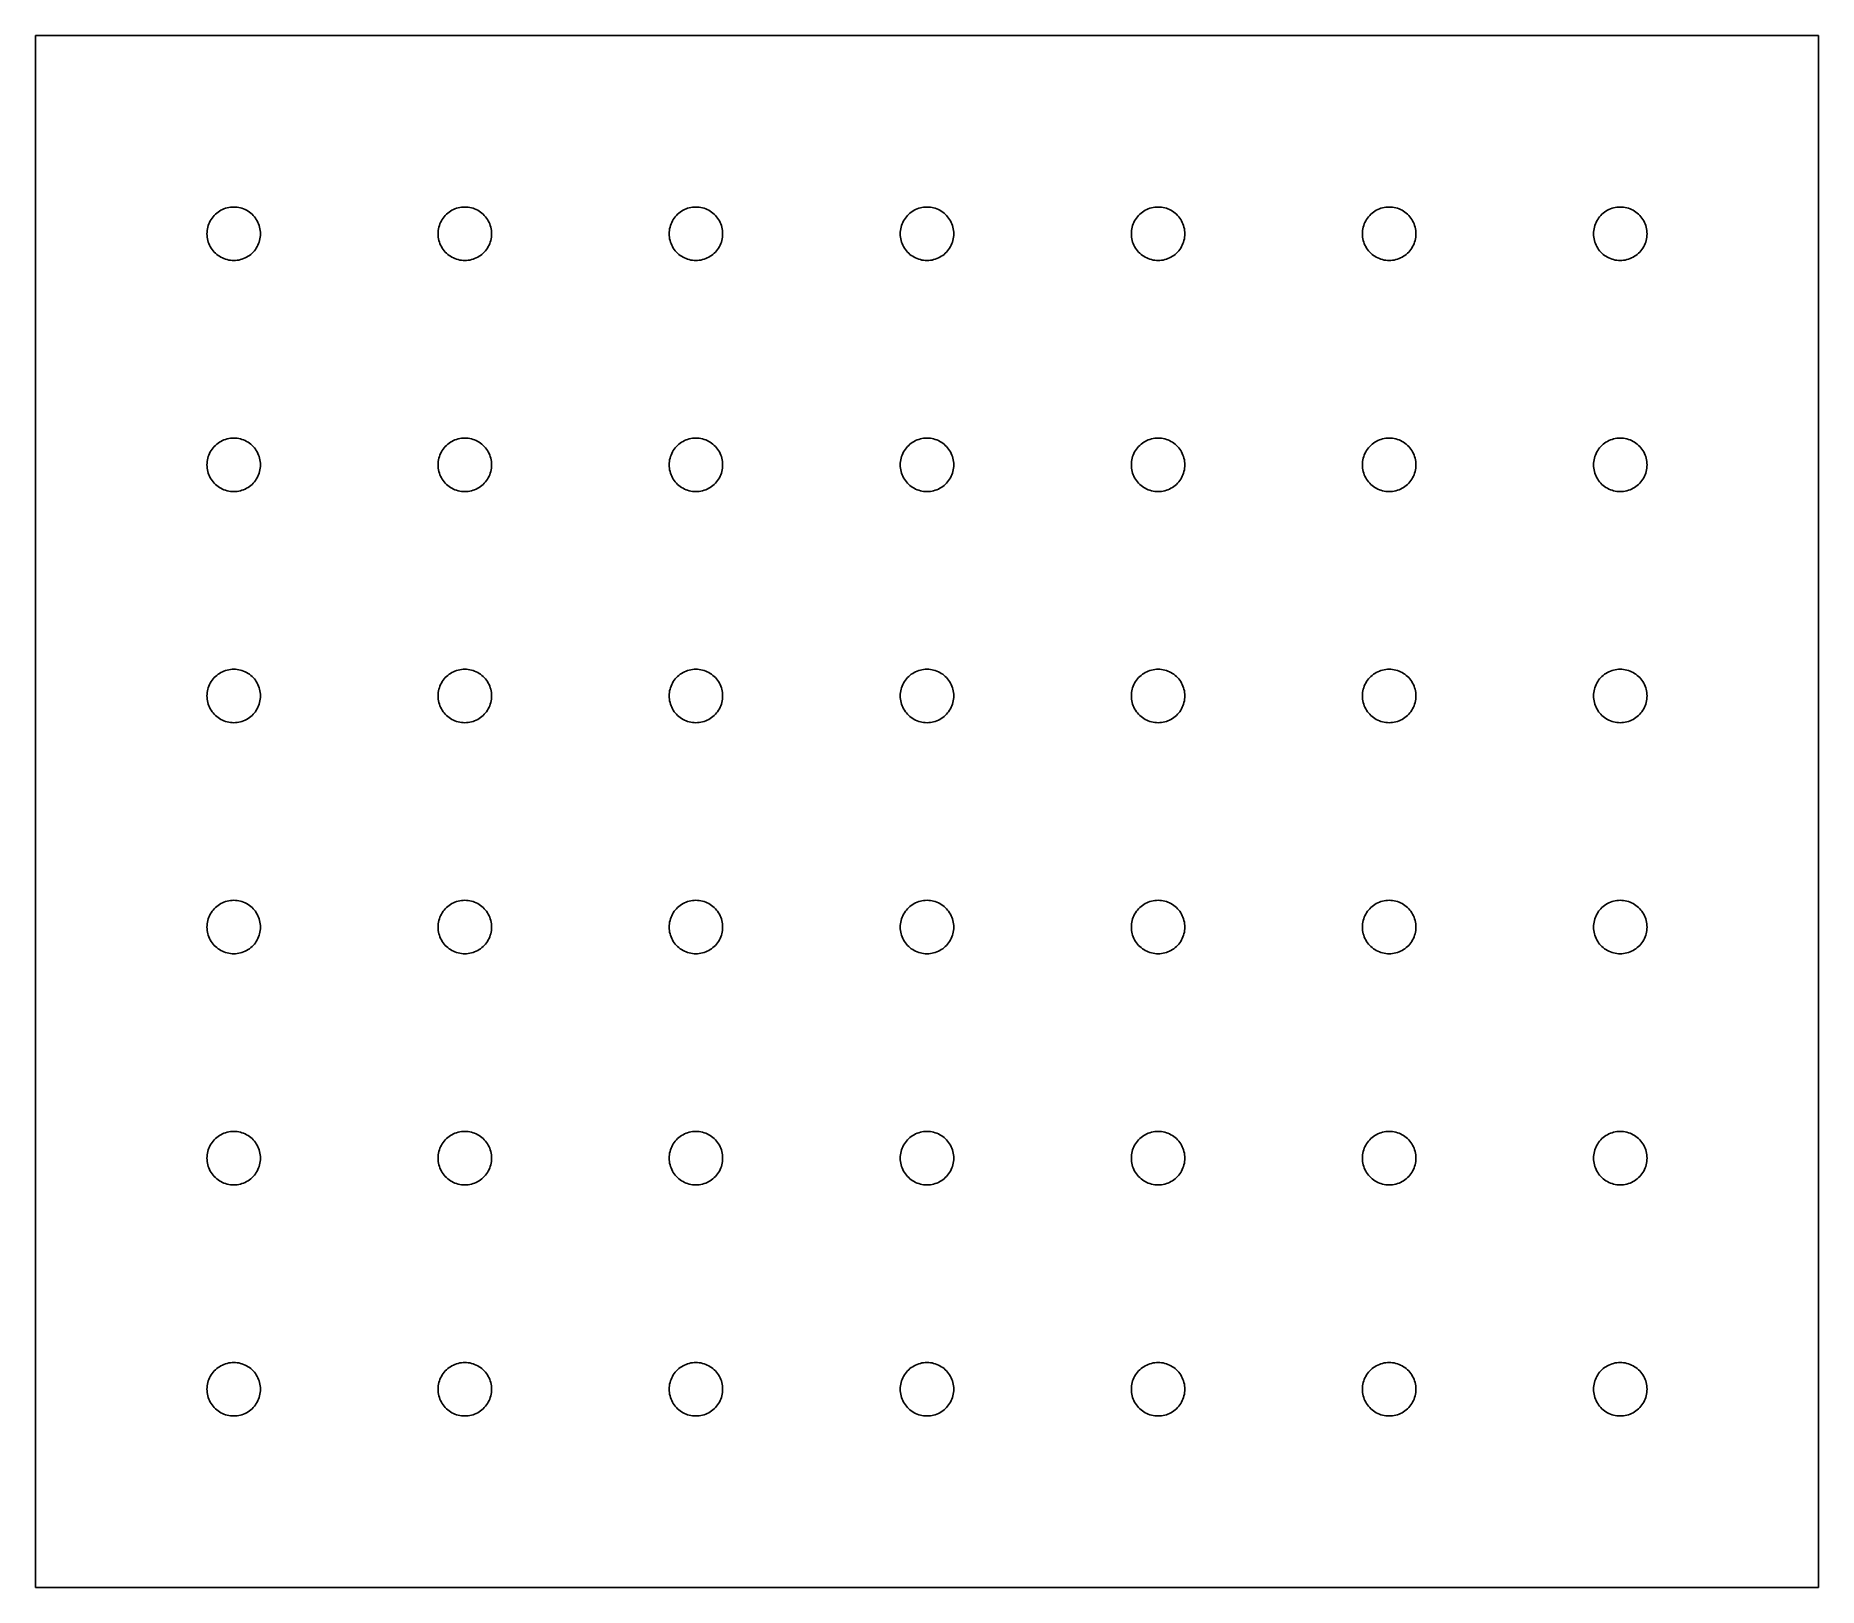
# Model space of a CAD drawing. Header units: metres. Extents: x 0 to 270, y 0 to 235.
import ezdxf

# ---------------------------------------------------------------- set-up
doc = ezdxf.new("R2010")
doc.units = ezdxf.units.M

msp = doc.modelspace()

# ---------------------------------------------------------------- linework, layer by layer
for p, q in [((270, 235), (0, 235)), ((0, 235), (0, 0)), ((270, 0), (270, 235)), ((27.0477, 207.772), (27.2276, 207.952)), ((27.2276, 207.952), (27.4184, 208.121)), ((27.4184, 208.121), (27.6195, 208.277)), ((27.6195, 208.277), (27.8299, 208.42)), ((27.8299, 208.42), (28.0489, 208.549)), ((28.0489, 208.549), (28.2756, 208.665)), ((28.2756, 208.665), (28.5091, 208.766)), ((28.5091, 208.766), (28.7485, 208.852)), ((28.7485, 208.852), (28.9928, 208.923)), ((28.9928, 208.923), (29.2411, 208.978)), ((29.2411, 208.978), (29.4924, 209.018)), ((29.4924, 209.018), (29.7457, 209.042)), ((29.7457, 209.042), (30, 209.05)), ((30, 209.05), (30.2543, 209.042)), ((30.2543, 209.042), (30.5076, 209.018)), ((30.5076, 209.018), (30.7589, 208.978)), ((30.7589, 208.978), (31.0072, 208.923)), ((31.0072, 208.923), (31.2515, 208.852)), ((31.2515, 208.852), (31.4909, 208.766)), ((31.4909, 208.766), (31.7244, 208.665)), ((31.7244, 208.665), (31.9511, 208.549)), ((31.9511, 208.549), (32.1701, 208.42)), ((32.1701, 208.42), (32.3805, 208.277)), ((32.3805, 208.277), (32.5816, 208.121)), ((32.5816, 208.121), (32.7724, 207.952)), ((32.7724, 207.952), (32.9523, 207.772)), ((62.0477, 207.772), (62.2276, 207.952)), ((62.2276, 207.952), (62.4184, 208.121)), ((62.4184, 208.121), (62.6195, 208.277)), ((62.6195, 208.277), (62.8299, 208.42)), ((62.8299, 208.42), (63.0489, 208.549)), ((63.0489, 208.549), (63.2756, 208.665)), ((63.2756, 208.665), (63.5091, 208.766)), ((63.5091, 208.766), (63.7485, 208.852)), ((63.7485, 208.852), (63.9928, 208.923)), ((63.9928, 208.923), (64.2411, 208.978)), ((64.2411, 208.978), (64.4924, 209.018)), ((64.4924, 209.018), (64.7457, 209.042)), ((64.7457, 209.042), (65, 209.05)), ((65, 209.05), (65.2543, 209.042)), ((65.2543, 209.042), (65.5076, 209.018)), ((65.5076, 209.018), (65.7589, 208.978)), ((65.7589, 208.978), (66.0072, 208.923)), ((66.0072, 208.923), (66.2515, 208.852)), ((66.2515, 208.852), (66.4909, 208.766)), ((66.4909, 208.766), (66.7244, 208.665)), ((66.7244, 208.665), (66.9511, 208.549)), ((66.9511, 208.549), (67.1701, 208.42)), ((67.1701, 208.42), (67.3805, 208.277)), ((67.3805, 208.277), (67.5816, 208.121)), ((67.5816, 208.121), (67.7724, 207.952)), ((67.7724, 207.952), (67.9523, 207.772)), ((97.0477, 207.772), (97.2276, 207.952)), ((97.2276, 207.952), (97.4184, 208.121)), ((97.4184, 208.121), (97.6195, 208.277)), ((97.6195, 208.277), (97.8299, 208.42)), ((97.8299, 208.42), (98.0489, 208.549)), ((98.0489, 208.549), (98.2756, 208.665)), ((98.2756, 208.665), (98.5091, 208.766)), ((98.5091, 208.766), (98.7485, 208.852)), ((98.7485, 208.852), (98.9928, 208.923)), ((98.9928, 208.923), (99.2411, 208.978)), ((99.2411, 208.978), (99.4924, 209.018)), ((99.4924, 209.018), (99.7457, 209.042)), ((99.7457, 209.042), (100, 209.05)), ((100, 209.05), (100.254, 209.042)), ((100.254, 209.042), (100.508, 209.018)), ((100.508, 209.018), (100.759, 208.978)), ((100.759, 208.978), (101.007, 208.923)), ((101.007, 208.923), (101.252, 208.852)), ((101.252, 208.852), (101.491, 208.766)), ((101.491, 208.766), (101.724, 208.665)), ((101.724, 208.665), (101.951, 208.549)), ((101.951, 208.549), (102.17, 208.42)), ((102.17, 208.42), (102.381, 208.277)), ((102.381, 208.277), (102.582, 208.121)), ((102.582, 208.121), (102.772, 207.952)), ((102.772, 207.952), (102.952, 207.772)), ((132.048, 207.772), (132.228, 207.952)), ((132.228, 207.952), (132.418, 208.121)), ((132.418, 208.121), (132.619, 208.277)), ((132.619, 208.277), (132.83, 208.42)), ((132.83, 208.42), (133.049, 208.549)), ((133.049, 208.549), (133.276, 208.665)), ((133.276, 208.665), (133.509, 208.766)), ((133.509, 208.766), (133.748, 208.852)), ((133.748, 208.852), (133.993, 208.923)), ((133.993, 208.923), (134.241, 208.978)), ((134.241, 208.978), (134.492, 209.018)), ((134.492, 209.018), (134.746, 209.042)), ((134.746, 209.042), (135, 209.05)), ((135, 209.05), (135.254, 209.042)), ((135.254, 209.042), (135.508, 209.018)), ((135.508, 209.018), (135.759, 208.978)), ((135.759, 208.978), (136.007, 208.923)), ((136.007, 208.923), (136.252, 208.852)), ((136.252, 208.852), (136.491, 208.766)), ((136.491, 208.766), (136.724, 208.665)), ((136.724, 208.665), (136.951, 208.549)), ((136.951, 208.549), (137.17, 208.42)), ((137.17, 208.42), (137.381, 208.277)), ((137.381, 208.277), (137.582, 208.121)), ((137.582, 208.121), (137.772, 207.952)), ((137.772, 207.952), (137.952, 207.772)), ((167.048, 207.772), (167.228, 207.952)), ((167.228, 207.952), (167.418, 208.121)), ((167.418, 208.121), (167.619, 208.277)), ((167.619, 208.277), (167.83, 208.42)), ((167.83, 208.42), (168.049, 208.549)), ((168.049, 208.549), (168.276, 208.665)), ((168.276, 208.665), (168.509, 208.766)), ((168.509, 208.766), (168.748, 208.852)), ((168.748, 208.852), (168.993, 208.923)), ((168.993, 208.923), (169.241, 208.978)), ((169.241, 208.978), (169.492, 209.018)), ((169.492, 209.018), (169.746, 209.042)), ((169.746, 209.042), (170, 209.05)), ((170, 209.05), (170.254, 209.042)), ((170.254, 209.042), (170.508, 209.018)), ((170.508, 209.018), (170.759, 208.978)), ((170.759, 208.978), (171.007, 208.923)), ((171.007, 208.923), (171.252, 208.852)), ((171.252, 208.852), (171.491, 208.766)), ((171.491, 208.766), (171.724, 208.665)), ((171.724, 208.665), (171.951, 208.549)), ((171.951, 208.549), (172.17, 208.42)), ((172.17, 208.42), (172.381, 208.277)), ((172.381, 208.277), (172.582, 208.121)), ((172.582, 208.121), (172.772, 207.952)), ((172.772, 207.952), (172.952, 207.772)), ((202.048, 207.772), (202.228, 207.952)), ((202.228, 207.952), (202.418, 208.121)), ((202.418, 208.121), (202.619, 208.277)), ((202.619, 208.277), (202.83, 208.42)), ((202.83, 208.42), (203.049, 208.549)), ((203.049, 208.549), (203.276, 208.665)), ((203.276, 208.665), (203.509, 208.766)), ((203.509, 208.766), (203.748, 208.852)), ((203.748, 208.852), (203.993, 208.923)), ((203.993, 208.923), (204.241, 208.978)), ((204.241, 208.978), (204.492, 209.018)), ((204.492, 209.018), (204.746, 209.042)), ((204.746, 209.042), (205, 209.05)), ((205, 209.05), (205.254, 209.042)), ((205.254, 209.042), (205.508, 209.018)), ((205.508, 209.018), (205.759, 208.978)), ((205.759, 208.978), (206.007, 208.923)), ((206.007, 208.923), (206.252, 208.852)), ((206.252, 208.852), (206.491, 208.766)), ((206.491, 208.766), (206.724, 208.665)), ((206.724, 208.665), (206.951, 208.549)), ((206.951, 208.549), (207.17, 208.42)), ((207.17, 208.42), (207.381, 208.277)), ((207.381, 208.277), (207.582, 208.121)), ((207.582, 208.121), (207.772, 207.952)), ((207.772, 207.952), (207.952, 207.772)), ((237.048, 207.772), (237.228, 207.952)), ((237.228, 207.952), (237.418, 208.121)), ((237.418, 208.121), (237.619, 208.277)), ((237.619, 208.277), (237.83, 208.42)), ((237.83, 208.42), (238.049, 208.549)), ((238.049, 208.549), (238.276, 208.665)), ((238.276, 208.665), (238.509, 208.766)), ((238.509, 208.766), (238.748, 208.852)), ((238.748, 208.852), (238.993, 208.923)), ((238.993, 208.923), (239.241, 208.978)), ((239.241, 208.978), (239.492, 209.018)), ((239.492, 209.018), (239.746, 209.042)), ((239.746, 209.042), (240, 209.05)), ((240, 209.05), (240.254, 209.042)), ((240.254, 209.042), (240.508, 209.018)), ((240.508, 209.018), (240.759, 208.978)), ((240.759, 208.978), (241.007, 208.923)), ((241.007, 208.923), (241.252, 208.852)), ((241.252, 208.852), (241.491, 208.766)), ((241.491, 208.766), (241.724, 208.665)), ((241.724, 208.665), (241.951, 208.549)), ((241.951, 208.549), (242.17, 208.42)), ((242.17, 208.42), (242.381, 208.277)), ((242.381, 208.277), (242.582, 208.121)), ((242.582, 208.121), (242.772, 207.952)), ((242.772, 207.952), (242.952, 207.772)), ((25.95, 205), (25.958, 205.254)), ((25.958, 205.254), (25.9819, 205.508)), ((25.9819, 205.508), (26.0217, 205.759)), ((26.0217, 205.759), (26.0772, 206.007)), ((26.0772, 206.007), (26.1482, 206.252)), ((26.1482, 206.252), (26.2344, 206.491)), ((26.2344, 206.491), (26.3354, 206.724)), ((26.3354, 206.724), (26.451, 206.951)), ((26.451, 206.951), (26.5805, 207.17)), ((26.5805, 207.17), (26.7235, 207.381)), ((26.7235, 207.381), (26.8794, 207.582)), ((26.8794, 207.582), (27.0477, 207.772)), ((32.9523, 207.772), (33.1206, 207.582)), ((33.1206, 207.582), (33.2765, 207.381)), ((33.2765, 207.381), (33.4195, 207.17)), ((33.4195, 207.17), (33.549, 206.951)), ((33.549, 206.951), (33.6646, 206.724)), ((33.6646, 206.724), (33.7656, 206.491)), ((33.7656, 206.491), (33.8518, 206.252)), ((33.8518, 206.252), (33.9228, 206.007)), ((33.9228, 206.007), (33.9783, 205.759)), ((33.9783, 205.759), (34.0181, 205.508)), ((34.0181, 205.508), (34.042, 205.254)), ((34.042, 205.254), (34.05, 205)), ((60.95, 205), (60.958, 205.254)), ((60.958, 205.254), (60.9819, 205.508)), ((60.9819, 205.508), (61.0217, 205.759)), ((61.0217, 205.759), (61.0772, 206.007)), ((61.0772, 206.007), (61.1482, 206.252)), ((61.1482, 206.252), (61.2344, 206.491)), ((61.2344, 206.491), (61.3354, 206.724)), ((61.3354, 206.724), (61.451, 206.951)), ((61.451, 206.951), (61.5805, 207.17)), ((61.5805, 207.17), (61.7235, 207.381)), ((61.7235, 207.381), (61.8794, 207.582)), ((61.8794, 207.582), (62.0477, 207.772)), ((67.9523, 207.772), (68.1206, 207.582)), ((68.1206, 207.582), (68.2765, 207.381)), ((68.2765, 207.381), (68.4195, 207.17)), ((68.4195, 207.17), (68.549, 206.951)), ((68.549, 206.951), (68.6646, 206.724)), ((68.6646, 206.724), (68.7656, 206.491)), ((68.7656, 206.491), (68.8518, 206.252)), ((68.8518, 206.252), (68.9228, 206.007)), ((68.9228, 206.007), (68.9783, 205.759)), ((68.9783, 205.759), (69.0181, 205.508)), ((69.0181, 205.508), (69.042, 205.254)), ((69.042, 205.254), (69.05, 205)), ((95.95, 205), (95.958, 205.254)), ((95.958, 205.254), (95.9819, 205.508)), ((95.9819, 205.508), (96.0217, 205.759)), ((96.0217, 205.759), (96.0772, 206.007)), ((96.0772, 206.007), (96.1482, 206.252)), ((96.1482, 206.252), (96.2344, 206.491)), ((96.2344, 206.491), (96.3354, 206.724)), ((96.3354, 206.724), (96.451, 206.951)), ((96.451, 206.951), (96.5805, 207.17)), ((96.5805, 207.17), (96.7235, 207.381)), ((96.7235, 207.381), (96.8794, 207.582)), ((96.8794, 207.582), (97.0477, 207.772)), ((102.952, 207.772), (103.121, 207.582)), ((103.121, 207.582), (103.277, 207.381)), ((103.277, 207.381), (103.42, 207.17)), ((103.42, 207.17), (103.549, 206.951)), ((103.549, 206.951), (103.665, 206.724)), ((103.665, 206.724), (103.766, 206.491)), ((103.766, 206.491), (103.852, 206.252)), ((103.852, 206.252), (103.923, 206.007)), ((103.923, 206.007), (103.978, 205.759)), ((103.978, 205.759), (104.018, 205.508)), ((104.018, 205.508), (104.042, 205.254)), ((104.042, 205.254), (104.05, 205)), ((130.95, 205), (130.958, 205.254)), ((130.958, 205.254), (130.982, 205.508)), ((130.982, 205.508), (131.022, 205.759)), ((131.022, 205.759), (131.077, 206.007)), ((131.077, 206.007), (131.148, 206.252)), ((131.148, 206.252), (131.234, 206.491)), ((131.234, 206.491), (131.335, 206.724)), ((131.335, 206.724), (131.451, 206.951)), ((131.451, 206.951), (131.58, 207.17)), ((131.58, 207.17), (131.723, 207.381)), ((131.723, 207.381), (131.879, 207.582)), ((131.879, 207.582), (132.048, 207.772)), ((137.952, 207.772), (138.121, 207.582)), ((138.121, 207.582), (138.277, 207.381)), ((138.277, 207.381), (138.42, 207.17)), ((138.42, 207.17), (138.549, 206.951)), ((138.549, 206.951), (138.665, 206.724)), ((138.665, 206.724), (138.766, 206.491)), ((138.766, 206.491), (138.852, 206.252)), ((138.852, 206.252), (138.923, 206.007)), ((138.923, 206.007), (138.978, 205.759)), ((138.978, 205.759), (139.018, 205.508)), ((139.018, 205.508), (139.042, 205.254)), ((139.042, 205.254), (139.05, 205)), ((165.95, 205), (165.958, 205.254)), ((165.958, 205.254), (165.982, 205.508)), ((165.982, 205.508), (166.022, 205.759)), ((166.022, 205.759), (166.077, 206.007)), ((166.077, 206.007), (166.148, 206.252)), ((166.148, 206.252), (166.234, 206.491)), ((166.234, 206.491), (166.335, 206.724)), ((166.335, 206.724), (166.451, 206.951)), ((166.451, 206.951), (166.58, 207.17)), ((166.58, 207.17), (166.723, 207.381)), ((166.723, 207.381), (166.879, 207.582)), ((166.879, 207.582), (167.048, 207.772)), ((172.952, 207.772), (173.121, 207.582)), ((173.121, 207.582), (173.277, 207.381)), ((173.277, 207.381), (173.42, 207.17)), ((173.42, 207.17), (173.549, 206.951)), ((173.549, 206.951), (173.665, 206.724)), ((173.665, 206.724), (173.766, 206.491)), ((173.766, 206.491), (173.852, 206.252)), ((173.852, 206.252), (173.923, 206.007)), ((173.923, 206.007), (173.978, 205.759)), ((173.978, 205.759), (174.018, 205.508)), ((174.018, 205.508), (174.042, 205.254)), ((174.042, 205.254), (174.05, 205)), ((200.95, 205), (200.958, 205.254)), ((200.958, 205.254), (200.982, 205.508)), ((200.982, 205.508), (201.022, 205.759)), ((201.022, 205.759), (201.077, 206.007)), ((201.077, 206.007), (201.148, 206.252)), ((201.148, 206.252), (201.234, 206.491)), ((201.234, 206.491), (201.335, 206.724)), ((201.335, 206.724), (201.451, 206.951)), ((201.451, 206.951), (201.58, 207.17)), ((201.58, 207.17), (201.723, 207.381)), ((201.723, 207.381), (201.879, 207.582)), ((201.879, 207.582), (202.048, 207.772)), ((207.952, 207.772), (208.121, 207.582)), ((208.121, 207.582), (208.277, 207.381)), ((208.277, 207.381), (208.42, 207.17)), ((208.42, 207.17), (208.549, 206.951)), ((208.549, 206.951), (208.665, 206.724)), ((208.665, 206.724), (208.766, 206.491)), ((208.766, 206.491), (208.852, 206.252)), ((208.852, 206.252), (208.923, 206.007)), ((208.923, 206.007), (208.978, 205.759)), ((208.978, 205.759), (209.018, 205.508)), ((209.018, 205.508), (209.042, 205.254)), ((209.042, 205.254), (209.05, 205)), ((235.95, 205), (235.958, 205.254)), ((235.958, 205.254), (235.982, 205.508)), ((235.982, 205.508), (236.022, 205.759)), ((236.022, 205.759), (236.077, 206.007)), ((236.077, 206.007), (236.148, 206.252)), ((236.148, 206.252), (236.234, 206.491)), ((236.234, 206.491), (236.335, 206.724)), ((236.335, 206.724), (236.451, 206.951)), ((236.451, 206.951), (236.58, 207.17)), ((236.58, 207.17), (236.723, 207.381)), ((236.723, 207.381), (236.879, 207.582)), ((236.879, 207.582), (237.048, 207.772)), ((242.952, 207.772), (243.121, 207.582)), ((243.121, 207.582), (243.277, 207.381)), ((243.277, 207.381), (243.42, 207.17)), ((243.42, 207.17), (243.549, 206.951)), ((243.549, 206.951), (243.665, 206.724)), ((243.665, 206.724), (243.766, 206.491)), ((243.766, 206.491), (243.852, 206.252)), ((243.852, 206.252), (243.923, 206.007)), ((243.923, 206.007), (243.978, 205.759)), ((243.978, 205.759), (244.018, 205.508)), ((244.018, 205.508), (244.042, 205.254)), ((244.042, 205.254), (244.05, 205)), ((25.958, 204.746), (25.95, 205)), ((25.9819, 204.492), (25.958, 204.746)), ((26.0217, 204.241), (25.9819, 204.492)), ((26.0772, 203.993), (26.0217, 204.241)), ((26.1482, 203.748), (26.0772, 203.993)), ((26.2344, 203.509), (26.1482, 203.748)), ((26.3354, 203.276), (26.2344, 203.509)), ((26.451, 203.049), (26.3354, 203.276)), ((26.5805, 202.83), (26.451, 203.049)), ((26.7235, 202.619), (26.5805, 202.83)), ((26.8794, 202.418), (26.7235, 202.619)), ((33.2765, 202.619), (33.1206, 202.418)), ((33.4195, 202.83), (33.2765, 202.619)), ((33.549, 203.049), (33.4195, 202.83)), ((33.6646, 203.276), (33.549, 203.049)), ((33.7656, 203.509), (33.6646, 203.276)), ((33.8518, 203.748), (33.7656, 203.509)), ((33.9228, 203.993), (33.8518, 203.748)), ((33.9783, 204.241), (33.9228, 203.993)), ((34.0181, 204.492), (33.9783, 204.241)), ((34.042, 204.746), (34.0181, 204.492)), ((34.05, 205), (34.042, 204.746)), ((60.958, 204.746), (60.95, 205)), ((60.9819, 204.492), (60.958, 204.746)), ((61.0217, 204.241), (60.9819, 204.492)), ((61.0772, 203.993), (61.0217, 204.241)), ((61.1482, 203.748), (61.0772, 203.993)), ((61.2344, 203.509), (61.1482, 203.748)), ((61.3354, 203.276), (61.2344, 203.509)), ((61.451, 203.049), (61.3354, 203.276)), ((61.5805, 202.83), (61.451, 203.049)), ((61.7235, 202.619), (61.5805, 202.83)), ((61.8794, 202.418), (61.7235, 202.619)), ((68.2765, 202.619), (68.1206, 202.418)), ((68.4195, 202.83), (68.2765, 202.619)), ((68.549, 203.049), (68.4195, 202.83)), ((68.6646, 203.276), (68.549, 203.049)), ((68.7656, 203.509), (68.6646, 203.276)), ((68.8518, 203.748), (68.7656, 203.509)), ((68.9228, 203.993), (68.8518, 203.748)), ((68.9783, 204.241), (68.9228, 203.993)), ((69.0181, 204.492), (68.9783, 204.241)), ((69.042, 204.746), (69.0181, 204.492)), ((69.05, 205), (69.042, 204.746)), ((95.958, 204.746), (95.95, 205)), ((95.9819, 204.492), (95.958, 204.746)), ((96.0217, 204.241), (95.9819, 204.492)), ((96.0772, 203.993), (96.0217, 204.241)), ((96.1482, 203.748), (96.0772, 203.993)), ((96.2344, 203.509), (96.1482, 203.748)), ((96.3354, 203.276), (96.2344, 203.509)), ((96.451, 203.049), (96.3354, 203.276)), ((96.5805, 202.83), (96.451, 203.049)), ((96.7235, 202.619), (96.5805, 202.83)), ((96.8794, 202.418), (96.7235, 202.619)), ((103.277, 202.619), (103.121, 202.418)), ((103.42, 202.83), (103.277, 202.619)), ((103.549, 203.049), (103.42, 202.83)), ((103.665, 203.276), (103.549, 203.049)), ((103.766, 203.509), (103.665, 203.276)), ((103.852, 203.748), (103.766, 203.509)), ((103.923, 203.993), (103.852, 203.748)), ((103.978, 204.241), (103.923, 203.993)), ((104.018, 204.492), (103.978, 204.241)), ((104.042, 204.746), (104.018, 204.492)), ((104.05, 205), (104.042, 204.746)), ((130.958, 204.746), (130.95, 205)), ((130.982, 204.492), (130.958, 204.746)), ((131.022, 204.241), (130.982, 204.492)), ((131.077, 203.993), (131.022, 204.241)), ((131.148, 203.748), (131.077, 203.993)), ((131.234, 203.509), (131.148, 203.748)), ((131.335, 203.276), (131.234, 203.509)), ((131.451, 203.049), (131.335, 203.276)), ((131.58, 202.83), (131.451, 203.049)), ((131.723, 202.619), (131.58, 202.83)), ((131.879, 202.418), (131.723, 202.619)), ((138.277, 202.619), (138.121, 202.418)), ((138.42, 202.83), (138.277, 202.619)), ((138.549, 203.049), (138.42, 202.83)), ((138.665, 203.276), (138.549, 203.049)), ((138.766, 203.509), (138.665, 203.276)), ((138.852, 203.748), (138.766, 203.509)), ((138.923, 203.993), (138.852, 203.748)), ((138.978, 204.241), (138.923, 203.993)), ((139.018, 204.492), (138.978, 204.241)), ((139.042, 204.746), (139.018, 204.492)), ((139.05, 205), (139.042, 204.746)), ((165.958, 204.746), (165.95, 205)), ((165.982, 204.492), (165.958, 204.746)), ((166.022, 204.241), (165.982, 204.492)), ((166.077, 203.993), (166.022, 204.241)), ((166.148, 203.748), (166.077, 203.993)), ((166.234, 203.509), (166.148, 203.748)), ((166.335, 203.276), (166.234, 203.509)), ((166.451, 203.049), (166.335, 203.276)), ((166.58, 202.83), (166.451, 203.049)), ((166.723, 202.619), (166.58, 202.83)), ((166.879, 202.418), (166.723, 202.619)), ((173.277, 202.619), (173.121, 202.418)), ((173.42, 202.83), (173.277, 202.619)), ((173.549, 203.049), (173.42, 202.83)), ((173.665, 203.276), (173.549, 203.049)), ((173.766, 203.509), (173.665, 203.276)), ((173.852, 203.748), (173.766, 203.509)), ((173.923, 203.993), (173.852, 203.748)), ((173.978, 204.241), (173.923, 203.993)), ((174.018, 204.492), (173.978, 204.241)), ((174.042, 204.746), (174.018, 204.492)), ((174.05, 205), (174.042, 204.746)), ((200.958, 204.746), (200.95, 205)), ((200.982, 204.492), (200.958, 204.746)), ((201.022, 204.241), (200.982, 204.492)), ((201.077, 203.993), (201.022, 204.241)), ((201.148, 203.748), (201.077, 203.993)), ((201.234, 203.509), (201.148, 203.748)), ((201.335, 203.276), (201.234, 203.509)), ((201.451, 203.049), (201.335, 203.276)), ((201.58, 202.83), (201.451, 203.049)), ((201.723, 202.619), (201.58, 202.83)), ((201.879, 202.418), (201.723, 202.619)), ((208.277, 202.619), (208.121, 202.418)), ((208.42, 202.83), (208.277, 202.619)), ((208.549, 203.049), (208.42, 202.83)), ((208.665, 203.276), (208.549, 203.049)), ((208.766, 203.509), (208.665, 203.276)), ((208.852, 203.748), (208.766, 203.509)), ((208.923, 203.993), (208.852, 203.748)), ((208.978, 204.241), (208.923, 203.993)), ((209.018, 204.492), (208.978, 204.241)), ((209.042, 204.746), (209.018, 204.492)), ((209.05, 205), (209.042, 204.746)), ((235.958, 204.746), (235.95, 205)), ((235.982, 204.492), (235.958, 204.746)), ((236.022, 204.241), (235.982, 204.492)), ((236.077, 203.993), (236.022, 204.241)), ((236.148, 203.748), (236.077, 203.993)), ((236.234, 203.509), (236.148, 203.748)), ((236.335, 203.276), (236.234, 203.509)), ((236.451, 203.049), (236.335, 203.276)), ((236.58, 202.83), (236.451, 203.049)), ((236.723, 202.619), (236.58, 202.83)), ((236.879, 202.418), (236.723, 202.619)), ((243.277, 202.619), (243.121, 202.418)), ((243.42, 202.83), (243.277, 202.619)), ((243.549, 203.049), (243.42, 202.83)), ((243.665, 203.276), (243.549, 203.049)), ((243.766, 203.509), (243.665, 203.276)), ((243.852, 203.748), (243.766, 203.509)), ((243.923, 203.993), (243.852, 203.748)), ((243.978, 204.241), (243.923, 203.993)), ((244.018, 204.492), (243.978, 204.241)), ((244.042, 204.746), (244.018, 204.492)), ((244.05, 205), (244.042, 204.746)), ((27.0477, 202.228), (26.8794, 202.418)), ((27.2276, 202.048), (27.0477, 202.228)), ((27.4184, 201.879), (27.2276, 202.048)), ((27.6195, 201.723), (27.4184, 201.879)), ((27.8299, 201.58), (27.6195, 201.723)), ((28.0489, 201.451), (27.8299, 201.58)), ((28.2756, 201.335), (28.0489, 201.451)), ((28.5091, 201.234), (28.2756, 201.335)), ((28.7485, 201.148), (28.5091, 201.234)), ((28.9928, 201.077), (28.7485, 201.148)), ((29.2411, 201.022), (28.9928, 201.077)), ((29.4924, 200.982), (29.2411, 201.022)), ((29.7457, 200.958), (29.4924, 200.982)), ((30, 200.95), (29.7457, 200.958)), ((30.2543, 200.958), (30, 200.95)), ((30.5076, 200.982), (30.2543, 200.958)), ((30.7589, 201.022), (30.5076, 200.982)), ((31.0072, 201.077), (30.7589, 201.022)), ((31.2515, 201.148), (31.0072, 201.077)), ((31.4909, 201.234), (31.2515, 201.148)), ((31.7244, 201.335), (31.4909, 201.234)), ((31.9511, 201.451), (31.7244, 201.335)), ((32.1701, 201.58), (31.9511, 201.451)), ((32.3805, 201.723), (32.1701, 201.58)), ((32.5816, 201.879), (32.3805, 201.723)), ((32.7724, 202.048), (32.5816, 201.879)), ((32.9523, 202.228), (32.7724, 202.048)), ((33.1206, 202.418), (32.9523, 202.228)), ((62.0477, 202.228), (61.8794, 202.418)), ((62.2276, 202.048), (62.0477, 202.228)), ((62.4184, 201.879), (62.2276, 202.048)), ((62.6195, 201.723), (62.4184, 201.879)), ((62.8299, 201.58), (62.6195, 201.723)), ((63.0489, 201.451), (62.8299, 201.58)), ((63.2756, 201.335), (63.0489, 201.451)), ((63.5091, 201.234), (63.2756, 201.335)), ((63.7485, 201.148), (63.5091, 201.234)), ((63.9928, 201.077), (63.7485, 201.148)), ((64.2411, 201.022), (63.9928, 201.077)), ((64.4924, 200.982), (64.2411, 201.022)), ((64.7457, 200.958), (64.4924, 200.982)), ((65, 200.95), (64.7457, 200.958)), ((65.2543, 200.958), (65, 200.95)), ((65.5076, 200.982), (65.2543, 200.958)), ((65.7589, 201.022), (65.5076, 200.982)), ((66.0072, 201.077), (65.7589, 201.022)), ((66.2515, 201.148), (66.0072, 201.077)), ((66.4909, 201.234), (66.2515, 201.148)), ((66.7244, 201.335), (66.4909, 201.234)), ((66.9511, 201.451), (66.7244, 201.335)), ((67.1701, 201.58), (66.9511, 201.451)), ((67.3805, 201.723), (67.1701, 201.58)), ((67.5816, 201.879), (67.3805, 201.723)), ((67.7724, 202.048), (67.5816, 201.879)), ((67.9523, 202.228), (67.7724, 202.048)), ((68.1206, 202.418), (67.9523, 202.228)), ((97.0477, 202.228), (96.8794, 202.418)), ((97.2276, 202.048), (97.0477, 202.228)), ((97.4184, 201.879), (97.2276, 202.048)), ((97.6195, 201.723), (97.4184, 201.879)), ((97.8299, 201.58), (97.6195, 201.723)), ((98.0489, 201.451), (97.8299, 201.58)), ((98.2756, 201.335), (98.0489, 201.451)), ((98.5091, 201.234), (98.2756, 201.335)), ((98.7485, 201.148), (98.5091, 201.234)), ((98.9928, 201.077), (98.7485, 201.148)), ((99.2411, 201.022), (98.9928, 201.077)), ((99.4924, 200.982), (99.2411, 201.022)), ((99.7457, 200.958), (99.4924, 200.982)), ((100, 200.95), (99.7457, 200.958)), ((100.254, 200.958), (100, 200.95)), ((100.508, 200.982), (100.254, 200.958)), ((100.759, 201.022), (100.508, 200.982)), ((101.007, 201.077), (100.759, 201.022)), ((101.252, 201.148), (101.007, 201.077)), ((101.491, 201.234), (101.252, 201.148)), ((101.724, 201.335), (101.491, 201.234)), ((101.951, 201.451), (101.724, 201.335)), ((102.17, 201.58), (101.951, 201.451)), ((102.381, 201.723), (102.17, 201.58)), ((102.582, 201.879), (102.381, 201.723)), ((102.772, 202.048), (102.582, 201.879)), ((102.952, 202.228), (102.772, 202.048)), ((103.121, 202.418), (102.952, 202.228)), ((132.048, 202.228), (131.879, 202.418)), ((132.228, 202.048), (132.048, 202.228)), ((132.418, 201.879), (132.228, 202.048)), ((132.619, 201.723), (132.418, 201.879)), ((132.83, 201.58), (132.619, 201.723)), ((133.049, 201.451), (132.83, 201.58)), ((133.276, 201.335), (133.049, 201.451)), ((133.509, 201.234), (133.276, 201.335)), ((133.748, 201.148), (133.509, 201.234)), ((133.993, 201.077), (133.748, 201.148)), ((134.241, 201.022), (133.993, 201.077)), ((134.492, 200.982), (134.241, 201.022)), ((134.746, 200.958), (134.492, 200.982)), ((135, 200.95), (134.746, 200.958)), ((135.254, 200.958), (135, 200.95)), ((135.508, 200.982), (135.254, 200.958)), ((135.759, 201.022), (135.508, 200.982)), ((136.007, 201.077), (135.759, 201.022)), ((136.252, 201.148), (136.007, 201.077)), ((136.491, 201.234), (136.252, 201.148)), ((136.724, 201.335), (136.491, 201.234)), ((136.951, 201.451), (136.724, 201.335)), ((137.17, 201.58), (136.951, 201.451)), ((137.381, 201.723), (137.17, 201.58)), ((137.582, 201.879), (137.381, 201.723)), ((137.772, 202.048), (137.582, 201.879)), ((137.952, 202.228), (137.772, 202.048)), ((138.121, 202.418), (137.952, 202.228)), ((167.048, 202.228), (166.879, 202.418)), ((167.228, 202.048), (167.048, 202.228)), ((167.418, 201.879), (167.228, 202.048)), ((167.619, 201.723), (167.418, 201.879)), ((167.83, 201.58), (167.619, 201.723)), ((168.049, 201.451), (167.83, 201.58)), ((168.276, 201.335), (168.049, 201.451)), ((168.509, 201.234), (168.276, 201.335)), ((168.748, 201.148), (168.509, 201.234)), ((168.993, 201.077), (168.748, 201.148)), ((169.241, 201.022), (168.993, 201.077)), ((169.492, 200.982), (169.241, 201.022)), ((169.746, 200.958), (169.492, 200.982)), ((170, 200.95), (169.746, 200.958)), ((170.254, 200.958), (170, 200.95)), ((170.508, 200.982), (170.254, 200.958)), ((170.759, 201.022), (170.508, 200.982)), ((171.007, 201.077), (170.759, 201.022)), ((171.252, 201.148), (171.007, 201.077)), ((171.491, 201.234), (171.252, 201.148)), ((171.724, 201.335), (171.491, 201.234)), ((171.951, 201.451), (171.724, 201.335)), ((172.17, 201.58), (171.951, 201.451)), ((172.381, 201.723), (172.17, 201.58)), ((172.582, 201.879), (172.381, 201.723)), ((172.772, 202.048), (172.582, 201.879)), ((172.952, 202.228), (172.772, 202.048)), ((173.121, 202.418), (172.952, 202.228)), ((202.048, 202.228), (201.879, 202.418)), ((202.228, 202.048), (202.048, 202.228)), ((202.418, 201.879), (202.228, 202.048)), ((202.619, 201.723), (202.418, 201.879)), ((202.83, 201.58), (202.619, 201.723)), ((203.049, 201.451), (202.83, 201.58)), ((203.276, 201.335), (203.049, 201.451)), ((203.509, 201.234), (203.276, 201.335)), ((203.748, 201.148), (203.509, 201.234)), ((203.993, 201.077), (203.748, 201.148)), ((204.241, 201.022), (203.993, 201.077)), ((204.492, 200.982), (204.241, 201.022)), ((204.746, 200.958), (204.492, 200.982)), ((205, 200.95), (204.746, 200.958)), ((205.254, 200.958), (205, 200.95)), ((205.508, 200.982), (205.254, 200.958)), ((205.759, 201.022), (205.508, 200.982)), ((206.007, 201.077), (205.759, 201.022)), ((206.252, 201.148), (206.007, 201.077)), ((206.491, 201.234), (206.252, 201.148)), ((206.724, 201.335), (206.491, 201.234)), ((206.951, 201.451), (206.724, 201.335)), ((207.17, 201.58), (206.951, 201.451)), ((207.381, 201.723), (207.17, 201.58)), ((207.582, 201.879), (207.381, 201.723)), ((207.772, 202.048), (207.582, 201.879)), ((207.952, 202.228), (207.772, 202.048)), ((208.121, 202.418), (207.952, 202.228)), ((237.048, 202.228), (236.879, 202.418)), ((237.228, 202.048), (237.048, 202.228)), ((237.418, 201.879), (237.228, 202.048)), ((237.619, 201.723), (237.418, 201.879)), ((237.83, 201.58), (237.619, 201.723)), ((238.049, 201.451), (237.83, 201.58)), ((238.276, 201.335), (238.049, 201.451)), ((238.509, 201.234), (238.276, 201.335)), ((238.748, 201.148), (238.509, 201.234)), ((238.993, 201.077), (238.748, 201.148)), ((239.241, 201.022), (238.993, 201.077)), ((239.492, 200.982), (239.241, 201.022)), ((239.746, 200.958), (239.492, 200.982)), ((240, 200.95), (239.746, 200.958)), ((240.254, 200.958), (240, 200.95)), ((240.508, 200.982), (240.254, 200.958)), ((240.759, 201.022), (240.508, 200.982)), ((241.007, 201.077), (240.759, 201.022)), ((241.252, 201.148), (241.007, 201.077)), ((241.491, 201.234), (241.252, 201.148)), ((241.724, 201.335), (241.491, 201.234)), ((241.951, 201.451), (241.724, 201.335)), ((242.17, 201.58), (241.951, 201.451)), ((242.381, 201.723), (242.17, 201.58)), ((242.582, 201.879), (242.381, 201.723)), ((242.772, 202.048), (242.582, 201.879)), ((242.952, 202.228), (242.772, 202.048)), ((243.121, 202.418), (242.952, 202.228)), ((27.0477, 172.772), (27.2276, 172.952)), ((27.2276, 172.952), (27.4184, 173.121)), ((27.4184, 173.121), (27.6195, 173.277)), ((27.6195, 173.277), (27.8299, 173.42)), ((27.8299, 173.42), (28.0489, 173.549)), ((28.0489, 173.549), (28.2756, 173.665)), ((28.2756, 173.665), (28.5091, 173.766)), ((28.5091, 173.766), (28.7485, 173.852)), ((28.7485, 173.852), (28.9928, 173.923)), ((28.9928, 173.923), (29.2411, 173.978)), ((29.2411, 173.978), (29.4924, 174.018)), ((29.4924, 174.018), (29.7457, 174.042)), ((29.7457, 174.042), (30, 174.05)), ((30, 174.05), (30.2543, 174.042)), ((30.2543, 174.042), (30.5076, 174.018)), ((30.5076, 174.018), (30.7589, 173.978)), ((30.7589, 173.978), (31.0072, 173.923)), ((31.0072, 173.923), (31.2515, 173.852)), ((31.2515, 173.852), (31.4909, 173.766)), ((31.4909, 173.766), (31.7244, 173.665)), ((31.7244, 173.665), (31.9511, 173.549)), ((31.9511, 173.549), (32.1701, 173.42)), ((32.1701, 173.42), (32.3805, 173.277)), ((32.3805, 173.277), (32.5816, 173.121)), ((32.5816, 173.121), (32.7724, 172.952)), ((32.7724, 172.952), (32.9523, 172.772)), ((62.0477, 172.772), (62.2276, 172.952)), ((62.2276, 172.952), (62.4184, 173.121)), ((62.4184, 173.121), (62.6195, 173.277)), ((62.6195, 173.277), (62.8299, 173.42)), ((62.8299, 173.42), (63.0489, 173.549)), ((63.0489, 173.549), (63.2756, 173.665)), ((63.2756, 173.665), (63.5091, 173.766)), ((63.5091, 173.766), (63.7485, 173.852)), ((63.7485, 173.852), (63.9928, 173.923)), ((63.9928, 173.923), (64.2411, 173.978)), ((64.2411, 173.978), (64.4924, 174.018)), ((64.4924, 174.018), (64.7457, 174.042)), ((64.7457, 174.042), (65, 174.05)), ((65, 174.05), (65.2543, 174.042)), ((65.2543, 174.042), (65.5076, 174.018)), ((65.5076, 174.018), (65.7589, 173.978)), ((65.7589, 173.978), (66.0072, 173.923)), ((66.0072, 173.923), (66.2515, 173.852)), ((66.2515, 173.852), (66.4909, 173.766)), ((66.4909, 173.766), (66.7244, 173.665)), ((66.7244, 173.665), (66.9511, 173.549)), ((66.9511, 173.549), (67.1701, 173.42)), ((67.1701, 173.42), (67.3805, 173.277)), ((67.3805, 173.277), (67.5816, 173.121)), ((67.5816, 173.121), (67.7724, 172.952)), ((67.7724, 172.952), (67.9523, 172.772)), ((97.0477, 172.772), (97.2276, 172.952)), ((97.2276, 172.952), (97.4184, 173.121)), ((97.4184, 173.121), (97.6195, 173.277)), ((97.6195, 173.277), (97.8299, 173.42)), ((97.8299, 173.42), (98.0489, 173.549)), ((98.0489, 173.549), (98.2756, 173.665)), ((98.2756, 173.665), (98.5091, 173.766)), ((98.5091, 173.766), (98.7485, 173.852)), ((98.7485, 173.852), (98.9928, 173.923)), ((98.9928, 173.923), (99.2411, 173.978)), ((99.2411, 173.978), (99.4924, 174.018)), ((99.4924, 174.018), (99.7457, 174.042)), ((99.7457, 174.042), (100, 174.05)), ((100, 174.05), (100.254, 174.042)), ((100.254, 174.042), (100.508, 174.018)), ((100.508, 174.018), (100.759, 173.978)), ((100.759, 173.978), (101.007, 173.923)), ((101.007, 173.923), (101.252, 173.852)), ((101.252, 173.852), (101.491, 173.766)), ((101.491, 173.766), (101.724, 173.665)), ((101.724, 173.665), (101.951, 173.549)), ((101.951, 173.549), (102.17, 173.42)), ((102.17, 173.42), (102.381, 173.277)), ((102.381, 173.277), (102.582, 173.121)), ((102.582, 173.121), (102.772, 172.952)), ((102.772, 172.952), (102.952, 172.772)), ((132.048, 172.772), (132.228, 172.952)), ((132.228, 172.952), (132.418, 173.121)), ((132.418, 173.121), (132.619, 173.277)), ((132.619, 173.277), (132.83, 173.42)), ((132.83, 173.42), (133.049, 173.549)), ((133.049, 173.549), (133.276, 173.665)), ((133.276, 173.665), (133.509, 173.766)), ((133.509, 173.766), (133.748, 173.852)), ((133.748, 173.852), (133.993, 173.923)), ((133.993, 173.923), (134.241, 173.978)), ((134.241, 173.978), (134.492, 174.018)), ((134.492, 174.018), (134.746, 174.042)), ((134.746, 174.042), (135, 174.05)), ((135, 174.05), (135.254, 174.042)), ((135.254, 174.042), (135.508, 174.018)), ((135.508, 174.018), (135.759, 173.978)), ((135.759, 173.978), (136.007, 173.923)), ((136.007, 173.923), (136.252, 173.852)), ((136.252, 173.852), (136.491, 173.766)), ((136.491, 173.766), (136.724, 173.665)), ((136.724, 173.665), (136.951, 173.549)), ((136.951, 173.549), (137.17, 173.42)), ((137.17, 173.42), (137.381, 173.277)), ((137.381, 173.277), (137.582, 173.121)), ((137.582, 173.121), (137.772, 172.952)), ((137.772, 172.952), (137.952, 172.772)), ((167.048, 172.772), (167.228, 172.952)), ((167.228, 172.952), (167.418, 173.121)), ((167.418, 173.121), (167.619, 173.277)), ((167.619, 173.277), (167.83, 173.42)), ((167.83, 173.42), (168.049, 173.549)), ((168.049, 173.549), (168.276, 173.665)), ((168.276, 173.665), (168.509, 173.766)), ((168.509, 173.766), (168.748, 173.852)), ((168.748, 173.852), (168.993, 173.923)), ((168.993, 173.923), (169.241, 173.978)), ((169.241, 173.978), (169.492, 174.018)), ((169.492, 174.018), (169.746, 174.042)), ((169.746, 174.042), (170, 174.05)), ((170, 174.05), (170.254, 174.042)), ((170.254, 174.042), (170.508, 174.018)), ((170.508, 174.018), (170.759, 173.978)), ((170.759, 173.978), (171.007, 173.923)), ((171.007, 173.923), (171.252, 173.852)), ((171.252, 173.852), (171.491, 173.766)), ((171.491, 173.766), (171.724, 173.665)), ((171.724, 173.665), (171.951, 173.549)), ((171.951, 173.549), (172.17, 173.42)), ((172.17, 173.42), (172.381, 173.277)), ((172.381, 173.277), (172.582, 173.121)), ((172.582, 173.121), (172.772, 172.952)), ((172.772, 172.952), (172.952, 172.772)), ((202.048, 172.772), (202.228, 172.952)), ((202.228, 172.952), (202.418, 173.121)), ((202.418, 173.121), (202.619, 173.277)), ((202.619, 173.277), (202.83, 173.42)), ((202.83, 173.42), (203.049, 173.549)), ((203.049, 173.549), (203.276, 173.665)), ((203.276, 173.665), (203.509, 173.766)), ((203.509, 173.766), (203.748, 173.852)), ((203.748, 173.852), (203.993, 173.923)), ((203.993, 173.923), (204.241, 173.978)), ((204.241, 173.978), (204.492, 174.018)), ((204.492, 174.018), (204.746, 174.042)), ((204.746, 174.042), (205, 174.05)), ((205, 174.05), (205.254, 174.042)), ((205.254, 174.042), (205.508, 174.018)), ((205.508, 174.018), (205.759, 173.978)), ((205.759, 173.978), (206.007, 173.923)), ((206.007, 173.923), (206.252, 173.852)), ((206.252, 173.852), (206.491, 173.766)), ((206.491, 173.766), (206.724, 173.665)), ((206.724, 173.665), (206.951, 173.549)), ((206.951, 173.549), (207.17, 173.42)), ((207.17, 173.42), (207.381, 173.277)), ((207.381, 173.277), (207.582, 173.121)), ((207.582, 173.121), (207.772, 172.952)), ((207.772, 172.952), (207.952, 172.772)), ((237.048, 172.772), (237.228, 172.952)), ((237.228, 172.952), (237.418, 173.121)), ((237.418, 173.121), (237.619, 173.277)), ((237.619, 173.277), (237.83, 173.42)), ((237.83, 173.42), (238.049, 173.549)), ((238.049, 173.549), (238.276, 173.665)), ((238.276, 173.665), (238.509, 173.766)), ((238.509, 173.766), (238.748, 173.852)), ((238.748, 173.852), (238.993, 173.923)), ((238.993, 173.923), (239.241, 173.978)), ((239.241, 173.978), (239.492, 174.018)), ((239.492, 174.018), (239.746, 174.042)), ((239.746, 174.042), (240, 174.05)), ((240, 174.05), (240.254, 174.042)), ((240.254, 174.042), (240.508, 174.018)), ((240.508, 174.018), (240.759, 173.978)), ((240.759, 173.978), (241.007, 173.923)), ((241.007, 173.923), (241.252, 173.852)), ((241.252, 173.852), (241.491, 173.766)), ((241.491, 173.766), (241.724, 173.665)), ((241.724, 173.665), (241.951, 173.549)), ((241.951, 173.549), (242.17, 173.42)), ((242.17, 173.42), (242.381, 173.277)), ((242.381, 173.277), (242.582, 173.121)), ((242.582, 173.121), (242.772, 172.952)), ((242.772, 172.952), (242.952, 172.772)), ((25.95, 170), (25.958, 170.254)), ((25.958, 170.254), (25.9819, 170.508)), ((25.9819, 170.508), (26.0217, 170.759)), ((26.0217, 170.759), (26.0772, 171.007)), ((26.0772, 171.007), (26.1482, 171.252)), ((26.1482, 171.252), (26.2344, 171.491)), ((26.2344, 171.491), (26.3354, 171.724)), ((26.3354, 171.724), (26.451, 171.951)), ((26.451, 171.951), (26.5805, 172.17)), ((26.5805, 172.17), (26.7235, 172.381)), ((26.7235, 172.381), (26.8794, 172.582)), ((26.8794, 172.582), (27.0477, 172.772)), ((32.9523, 172.772), (33.1206, 172.582)), ((33.1206, 172.582), (33.2765, 172.381)), ((33.2765, 172.381), (33.4195, 172.17)), ((33.4195, 172.17), (33.549, 171.951)), ((33.549, 171.951), (33.6646, 171.724)), ((33.6646, 171.724), (33.7656, 171.491)), ((33.7656, 171.491), (33.8518, 171.252)), ((33.8518, 171.252), (33.9228, 171.007)), ((33.9228, 171.007), (33.9783, 170.759)), ((33.9783, 170.759), (34.0181, 170.508)), ((34.0181, 170.508), (34.042, 170.254)), ((34.042, 170.254), (34.05, 170)), ((60.95, 170), (60.958, 170.254)), ((60.958, 170.254), (60.9819, 170.508)), ((60.9819, 170.508), (61.0217, 170.759)), ((61.0217, 170.759), (61.0772, 171.007)), ((61.0772, 171.007), (61.1482, 171.252)), ((61.1482, 171.252), (61.2344, 171.491)), ((61.2344, 171.491), (61.3354, 171.724)), ((61.3354, 171.724), (61.451, 171.951)), ((61.451, 171.951), (61.5805, 172.17)), ((61.5805, 172.17), (61.7235, 172.381)), ((61.7235, 172.381), (61.8794, 172.582)), ((61.8794, 172.582), (62.0477, 172.772)), ((67.9523, 172.772), (68.1206, 172.582)), ((68.1206, 172.582), (68.2765, 172.381)), ((68.2765, 172.381), (68.4195, 172.17)), ((68.4195, 172.17), (68.549, 171.951)), ((68.549, 171.951), (68.6646, 171.724)), ((68.6646, 171.724), (68.7656, 171.491)), ((68.7656, 171.491), (68.8518, 171.252)), ((68.8518, 171.252), (68.9228, 171.007)), ((68.9228, 171.007), (68.9783, 170.759)), ((68.9783, 170.759), (69.0181, 170.508)), ((69.0181, 170.508), (69.042, 170.254)), ((69.042, 170.254), (69.05, 170)), ((95.95, 170), (95.958, 170.254)), ((95.958, 170.254), (95.9819, 170.508)), ((95.9819, 170.508), (96.0217, 170.759)), ((96.0217, 170.759), (96.0772, 171.007)), ((96.0772, 171.007), (96.1482, 171.252)), ((96.1482, 171.252), (96.2344, 171.491)), ((96.2344, 171.491), (96.3354, 171.724)), ((96.3354, 171.724), (96.451, 171.951)), ((96.451, 171.951), (96.5805, 172.17)), ((96.5805, 172.17), (96.7235, 172.381)), ((96.7235, 172.381), (96.8794, 172.582)), ((96.8794, 172.582), (97.0477, 172.772)), ((102.952, 172.772), (103.121, 172.582)), ((103.121, 172.582), (103.277, 172.381)), ((103.277, 172.381), (103.42, 172.17)), ((103.42, 172.17), (103.549, 171.951)), ((103.549, 171.951), (103.665, 171.724)), ((103.665, 171.724), (103.766, 171.491)), ((103.766, 171.491), (103.852, 171.252)), ((103.852, 171.252), (103.923, 171.007)), ((103.923, 171.007), (103.978, 170.759)), ((103.978, 170.759), (104.018, 170.508)), ((104.018, 170.508), (104.042, 170.254)), ((104.042, 170.254), (104.05, 170)), ((130.95, 170), (130.958, 170.254)), ((130.958, 170.254), (130.982, 170.508)), ((130.982, 170.508), (131.022, 170.759)), ((131.022, 170.759), (131.077, 171.007)), ((131.077, 171.007), (131.148, 171.252)), ((131.148, 171.252), (131.234, 171.491)), ((131.234, 171.491), (131.335, 171.724)), ((131.335, 171.724), (131.451, 171.951)), ((131.451, 171.951), (131.58, 172.17)), ((131.58, 172.17), (131.723, 172.381)), ((131.723, 172.381), (131.879, 172.582)), ((131.879, 172.582), (132.048, 172.772)), ((137.952, 172.772), (138.121, 172.582)), ((138.121, 172.582), (138.277, 172.381)), ((138.277, 172.381), (138.42, 172.17)), ((138.42, 172.17), (138.549, 171.951)), ((138.549, 171.951), (138.665, 171.724)), ((138.665, 171.724), (138.766, 171.491)), ((138.766, 171.491), (138.852, 171.252)), ((138.852, 171.252), (138.923, 171.007)), ((138.923, 171.007), (138.978, 170.759)), ((138.978, 170.759), (139.018, 170.508)), ((139.018, 170.508), (139.042, 170.254)), ((139.042, 170.254), (139.05, 170)), ((165.95, 170), (165.958, 170.254)), ((165.958, 170.254), (165.982, 170.508)), ((165.982, 170.508), (166.022, 170.759)), ((166.022, 170.759), (166.077, 171.007)), ((166.077, 171.007), (166.148, 171.252)), ((166.148, 171.252), (166.234, 171.491)), ((166.234, 171.491), (166.335, 171.724)), ((166.335, 171.724), (166.451, 171.951)), ((166.451, 171.951), (166.58, 172.17)), ((166.58, 172.17), (166.723, 172.381)), ((166.723, 172.381), (166.879, 172.582)), ((166.879, 172.582), (167.048, 172.772)), ((172.952, 172.772), (173.121, 172.582)), ((173.121, 172.582), (173.277, 172.381)), ((173.277, 172.381), (173.42, 172.17)), ((173.42, 172.17), (173.549, 171.951)), ((173.549, 171.951), (173.665, 171.724)), ((173.665, 171.724), (173.766, 171.491)), ((173.766, 171.491), (173.852, 171.252)), ((173.852, 171.252), (173.923, 171.007)), ((173.923, 171.007), (173.978, 170.759)), ((173.978, 170.759), (174.018, 170.508)), ((174.018, 170.508), (174.042, 170.254)), ((174.042, 170.254), (174.05, 170)), ((200.95, 170), (200.958, 170.254)), ((200.958, 170.254), (200.982, 170.508)), ((200.982, 170.508), (201.022, 170.759)), ((201.022, 170.759), (201.077, 171.007)), ((201.077, 171.007), (201.148, 171.252)), ((201.148, 171.252), (201.234, 171.491)), ((201.234, 171.491), (201.335, 171.724)), ((201.335, 171.724), (201.451, 171.951)), ((201.451, 171.951), (201.58, 172.17)), ((201.58, 172.17), (201.723, 172.381)), ((201.723, 172.381), (201.879, 172.582)), ((201.879, 172.582), (202.048, 172.772)), ((207.952, 172.772), (208.121, 172.582)), ((208.121, 172.582), (208.277, 172.381)), ((208.277, 172.381), (208.42, 172.17)), ((208.42, 172.17), (208.549, 171.951)), ((208.549, 171.951), (208.665, 171.724)), ((208.665, 171.724), (208.766, 171.491)), ((208.766, 171.491), (208.852, 171.252)), ((208.852, 171.252), (208.923, 171.007)), ((208.923, 171.007), (208.978, 170.759)), ((208.978, 170.759), (209.018, 170.508)), ((209.018, 170.508), (209.042, 170.254)), ((209.042, 170.254), (209.05, 170)), ((235.95, 170), (235.958, 170.254)), ((235.958, 170.254), (235.982, 170.508)), ((235.982, 170.508), (236.022, 170.759)), ((236.022, 170.759), (236.077, 171.007)), ((236.077, 171.007), (236.148, 171.252)), ((236.148, 171.252), (236.234, 171.491)), ((236.234, 171.491), (236.335, 171.724)), ((236.335, 171.724), (236.451, 171.951)), ((236.451, 171.951), (236.58, 172.17)), ((236.58, 172.17), (236.723, 172.381)), ((236.723, 172.381), (236.879, 172.582)), ((236.879, 172.582), (237.048, 172.772)), ((242.952, 172.772), (243.121, 172.582)), ((243.121, 172.582), (243.277, 172.381)), ((243.277, 172.381), (243.42, 172.17)), ((243.42, 172.17), (243.549, 171.951)), ((243.549, 171.951), (243.665, 171.724)), ((243.665, 171.724), (243.766, 171.491)), ((243.766, 171.491), (243.852, 171.252)), ((243.852, 171.252), (243.923, 171.007)), ((243.923, 171.007), (243.978, 170.759)), ((243.978, 170.759), (244.018, 170.508)), ((244.018, 170.508), (244.042, 170.254)), ((244.042, 170.254), (244.05, 170)), ((25.958, 169.746), (25.95, 170)), ((25.9819, 169.492), (25.958, 169.746)), ((26.0217, 169.241), (25.9819, 169.492)), ((26.0772, 168.993), (26.0217, 169.241)), ((26.1482, 168.748), (26.0772, 168.993)), ((26.2344, 168.509), (26.1482, 168.748)), ((26.3354, 168.276), (26.2344, 168.509)), ((26.451, 168.049), (26.3354, 168.276)), ((26.5805, 167.83), (26.451, 168.049)), ((26.7235, 167.619), (26.5805, 167.83)), ((26.8794, 167.418), (26.7235, 167.619)), ((27.0477, 167.228), (26.8794, 167.418)), ((33.1206, 167.418), (32.9523, 167.228)), ((33.2765, 167.619), (33.1206, 167.418)), ((33.4195, 167.83), (33.2765, 167.619)), ((33.549, 168.049), (33.4195, 167.83)), ((33.6646, 168.276), (33.549, 168.049)), ((33.7656, 168.509), (33.6646, 168.276)), ((33.8518, 168.748), (33.7656, 168.509)), ((33.9228, 168.993), (33.8518, 168.748)), ((33.9783, 169.241), (33.9228, 168.993)), ((34.0181, 169.492), (33.9783, 169.241)), ((34.042, 169.746), (34.0181, 169.492)), ((34.05, 170), (34.042, 169.746)), ((60.958, 169.746), (60.95, 170)), ((60.9819, 169.492), (60.958, 169.746)), ((61.0217, 169.241), (60.9819, 169.492)), ((61.0772, 168.993), (61.0217, 169.241)), ((61.1482, 168.748), (61.0772, 168.993)), ((61.2344, 168.509), (61.1482, 168.748)), ((61.3354, 168.276), (61.2344, 168.509)), ((61.451, 168.049), (61.3354, 168.276)), ((61.5805, 167.83), (61.451, 168.049)), ((61.7235, 167.619), (61.5805, 167.83)), ((61.8794, 167.418), (61.7235, 167.619)), ((62.0477, 167.228), (61.8794, 167.418)), ((68.1206, 167.418), (67.9523, 167.228)), ((68.2765, 167.619), (68.1206, 167.418)), ((68.4195, 167.83), (68.2765, 167.619)), ((68.549, 168.049), (68.4195, 167.83)), ((68.6646, 168.276), (68.549, 168.049)), ((68.7656, 168.509), (68.6646, 168.276)), ((68.8518, 168.748), (68.7656, 168.509)), ((68.9228, 168.993), (68.8518, 168.748)), ((68.9783, 169.241), (68.9228, 168.993)), ((69.0181, 169.492), (68.9783, 169.241)), ((69.042, 169.746), (69.0181, 169.492)), ((69.05, 170), (69.042, 169.746)), ((95.958, 169.746), (95.95, 170)), ((95.9819, 169.492), (95.958, 169.746)), ((96.0217, 169.241), (95.9819, 169.492)), ((96.0772, 168.993), (96.0217, 169.241)), ((96.1482, 168.748), (96.0772, 168.993)), ((96.2344, 168.509), (96.1482, 168.748)), ((96.3354, 168.276), (96.2344, 168.509)), ((96.451, 168.049), (96.3354, 168.276)), ((96.5805, 167.83), (96.451, 168.049)), ((96.7235, 167.619), (96.5805, 167.83)), ((96.8794, 167.418), (96.7235, 167.619)), ((97.0477, 167.228), (96.8794, 167.418)), ((103.121, 167.418), (102.952, 167.228)), ((103.277, 167.619), (103.121, 167.418)), ((103.42, 167.83), (103.277, 167.619)), ((103.549, 168.049), (103.42, 167.83)), ((103.665, 168.276), (103.549, 168.049)), ((103.766, 168.509), (103.665, 168.276)), ((103.852, 168.748), (103.766, 168.509)), ((103.923, 168.993), (103.852, 168.748)), ((103.978, 169.241), (103.923, 168.993)), ((104.018, 169.492), (103.978, 169.241)), ((104.042, 169.746), (104.018, 169.492)), ((104.05, 170), (104.042, 169.746)), ((130.958, 169.746), (130.95, 170)), ((130.982, 169.492), (130.958, 169.746)), ((131.022, 169.241), (130.982, 169.492)), ((131.077, 168.993), (131.022, 169.241)), ((131.148, 168.748), (131.077, 168.993)), ((131.234, 168.509), (131.148, 168.748)), ((131.335, 168.276), (131.234, 168.509)), ((131.451, 168.049), (131.335, 168.276)), ((131.58, 167.83), (131.451, 168.049)), ((131.723, 167.619), (131.58, 167.83)), ((131.879, 167.418), (131.723, 167.619)), ((132.048, 167.228), (131.879, 167.418)), ((138.121, 167.418), (137.952, 167.228)), ((138.277, 167.619), (138.121, 167.418)), ((138.42, 167.83), (138.277, 167.619)), ((138.549, 168.049), (138.42, 167.83)), ((138.665, 168.276), (138.549, 168.049)), ((138.766, 168.509), (138.665, 168.276)), ((138.852, 168.748), (138.766, 168.509)), ((138.923, 168.993), (138.852, 168.748)), ((138.978, 169.241), (138.923, 168.993)), ((139.018, 169.492), (138.978, 169.241)), ((139.042, 169.746), (139.018, 169.492)), ((139.05, 170), (139.042, 169.746)), ((165.958, 169.746), (165.95, 170)), ((165.982, 169.492), (165.958, 169.746)), ((166.022, 169.241), (165.982, 169.492)), ((166.077, 168.993), (166.022, 169.241)), ((166.148, 168.748), (166.077, 168.993)), ((166.234, 168.509), (166.148, 168.748)), ((166.335, 168.276), (166.234, 168.509)), ((166.451, 168.049), (166.335, 168.276)), ((166.58, 167.83), (166.451, 168.049)), ((166.723, 167.619), (166.58, 167.83)), ((166.879, 167.418), (166.723, 167.619)), ((167.048, 167.228), (166.879, 167.418)), ((173.121, 167.418), (172.952, 167.228)), ((173.277, 167.619), (173.121, 167.418)), ((173.42, 167.83), (173.277, 167.619)), ((173.549, 168.049), (173.42, 167.83)), ((173.665, 168.276), (173.549, 168.049)), ((173.766, 168.509), (173.665, 168.276)), ((173.852, 168.748), (173.766, 168.509)), ((173.923, 168.993), (173.852, 168.748)), ((173.978, 169.241), (173.923, 168.993)), ((174.018, 169.492), (173.978, 169.241)), ((174.042, 169.746), (174.018, 169.492)), ((174.05, 170), (174.042, 169.746)), ((200.958, 169.746), (200.95, 170)), ((200.982, 169.492), (200.958, 169.746)), ((201.022, 169.241), (200.982, 169.492)), ((201.077, 168.993), (201.022, 169.241)), ((201.148, 168.748), (201.077, 168.993)), ((201.234, 168.509), (201.148, 168.748)), ((201.335, 168.276), (201.234, 168.509)), ((201.451, 168.049), (201.335, 168.276)), ((201.58, 167.83), (201.451, 168.049)), ((201.723, 167.619), (201.58, 167.83)), ((201.879, 167.418), (201.723, 167.619)), ((202.048, 167.228), (201.879, 167.418)), ((208.121, 167.418), (207.952, 167.228)), ((208.277, 167.619), (208.121, 167.418)), ((208.42, 167.83), (208.277, 167.619)), ((208.549, 168.049), (208.42, 167.83)), ((208.665, 168.276), (208.549, 168.049)), ((208.766, 168.509), (208.665, 168.276)), ((208.852, 168.748), (208.766, 168.509)), ((208.923, 168.993), (208.852, 168.748)), ((208.978, 169.241), (208.923, 168.993)), ((209.018, 169.492), (208.978, 169.241)), ((209.042, 169.746), (209.018, 169.492)), ((209.05, 170), (209.042, 169.746)), ((235.958, 169.746), (235.95, 170)), ((235.982, 169.492), (235.958, 169.746)), ((236.022, 169.241), (235.982, 169.492)), ((236.077, 168.993), (236.022, 169.241)), ((236.148, 168.748), (236.077, 168.993)), ((236.234, 168.509), (236.148, 168.748)), ((236.335, 168.276), (236.234, 168.509)), ((236.451, 168.049), (236.335, 168.276)), ((236.58, 167.83), (236.451, 168.049)), ((236.723, 167.619), (236.58, 167.83)), ((236.879, 167.418), (236.723, 167.619)), ((237.048, 167.228), (236.879, 167.418)), ((243.121, 167.418), (242.952, 167.228)), ((243.277, 167.619), (243.121, 167.418)), ((243.42, 167.83), (243.277, 167.619)), ((243.549, 168.049), (243.42, 167.83)), ((243.665, 168.276), (243.549, 168.049)), ((243.766, 168.509), (243.665, 168.276)), ((243.852, 168.748), (243.766, 168.509)), ((243.923, 168.993), (243.852, 168.748)), ((243.978, 169.241), (243.923, 168.993)), ((244.018, 169.492), (243.978, 169.241)), ((244.042, 169.746), (244.018, 169.492)), ((244.05, 170), (244.042, 169.746)), ((27.2276, 167.048), (27.0477, 167.228)), ((27.4184, 166.879), (27.2276, 167.048)), ((27.6195, 166.723), (27.4184, 166.879)), ((27.8299, 166.58), (27.6195, 166.723)), ((28.0489, 166.451), (27.8299, 166.58)), ((28.2756, 166.335), (28.0489, 166.451)), ((28.5091, 166.234), (28.2756, 166.335)), ((28.7485, 166.148), (28.5091, 166.234)), ((28.9928, 166.077), (28.7485, 166.148)), ((29.2411, 166.022), (28.9928, 166.077)), ((29.4924, 165.982), (29.2411, 166.022)), ((29.7457, 165.958), (29.4924, 165.982)), ((30, 165.95), (29.7457, 165.958)), ((30.2543, 165.958), (30, 165.95)), ((30.5076, 165.982), (30.2543, 165.958)), ((30.7589, 166.022), (30.5076, 165.982)), ((31.0072, 166.077), (30.7589, 166.022)), ((31.2515, 166.148), (31.0072, 166.077)), ((31.4909, 166.234), (31.2515, 166.148)), ((31.7244, 166.335), (31.4909, 166.234)), ((31.9511, 166.451), (31.7244, 166.335)), ((32.1701, 166.58), (31.9511, 166.451)), ((32.3805, 166.723), (32.1701, 166.58)), ((32.5816, 166.879), (32.3805, 166.723)), ((32.7724, 167.048), (32.5816, 166.879)), ((32.9523, 167.228), (32.7724, 167.048)), ((62.2276, 167.048), (62.0477, 167.228)), ((62.4184, 166.879), (62.2276, 167.048)), ((62.6195, 166.723), (62.4184, 166.879)), ((62.8299, 166.58), (62.6195, 166.723)), ((63.0489, 166.451), (62.8299, 166.58)), ((63.2756, 166.335), (63.0489, 166.451)), ((63.5091, 166.234), (63.2756, 166.335)), ((63.7485, 166.148), (63.5091, 166.234)), ((63.9928, 166.077), (63.7485, 166.148)), ((64.2411, 166.022), (63.9928, 166.077)), ((64.4924, 165.982), (64.2411, 166.022)), ((64.7457, 165.958), (64.4924, 165.982)), ((65, 165.95), (64.7457, 165.958)), ((65.2543, 165.958), (65, 165.95)), ((65.5076, 165.982), (65.2543, 165.958)), ((65.7589, 166.022), (65.5076, 165.982)), ((66.0072, 166.077), (65.7589, 166.022)), ((66.2515, 166.148), (66.0072, 166.077)), ((66.4909, 166.234), (66.2515, 166.148)), ((66.7244, 166.335), (66.4909, 166.234)), ((66.9511, 166.451), (66.7244, 166.335)), ((67.1701, 166.58), (66.9511, 166.451)), ((67.3805, 166.723), (67.1701, 166.58)), ((67.5816, 166.879), (67.3805, 166.723)), ((67.7724, 167.048), (67.5816, 166.879)), ((67.9523, 167.228), (67.7724, 167.048)), ((97.2276, 167.048), (97.0477, 167.228)), ((97.4184, 166.879), (97.2276, 167.048)), ((97.6195, 166.723), (97.4184, 166.879)), ((97.8299, 166.58), (97.6195, 166.723)), ((98.0489, 166.451), (97.8299, 166.58)), ((98.2756, 166.335), (98.0489, 166.451)), ((98.5091, 166.234), (98.2756, 166.335)), ((98.7485, 166.148), (98.5091, 166.234)), ((98.9928, 166.077), (98.7485, 166.148)), ((99.2411, 166.022), (98.9928, 166.077)), ((99.4924, 165.982), (99.2411, 166.022)), ((99.7457, 165.958), (99.4924, 165.982)), ((100, 165.95), (99.7457, 165.958)), ((100.254, 165.958), (100, 165.95)), ((100.508, 165.982), (100.254, 165.958)), ((100.759, 166.022), (100.508, 165.982)), ((101.007, 166.077), (100.759, 166.022)), ((101.252, 166.148), (101.007, 166.077)), ((101.491, 166.234), (101.252, 166.148)), ((101.724, 166.335), (101.491, 166.234)), ((101.951, 166.451), (101.724, 166.335)), ((102.17, 166.58), (101.951, 166.451)), ((102.381, 166.723), (102.17, 166.58)), ((102.582, 166.879), (102.381, 166.723)), ((102.772, 167.048), (102.582, 166.879)), ((102.952, 167.228), (102.772, 167.048)), ((132.228, 167.048), (132.048, 167.228)), ((132.418, 166.879), (132.228, 167.048)), ((132.619, 166.723), (132.418, 166.879)), ((132.83, 166.58), (132.619, 166.723)), ((133.049, 166.451), (132.83, 166.58)), ((133.276, 166.335), (133.049, 166.451)), ((133.509, 166.234), (133.276, 166.335)), ((133.748, 166.148), (133.509, 166.234)), ((133.993, 166.077), (133.748, 166.148)), ((134.241, 166.022), (133.993, 166.077)), ((134.492, 165.982), (134.241, 166.022)), ((134.746, 165.958), (134.492, 165.982)), ((135, 165.95), (134.746, 165.958)), ((135.254, 165.958), (135, 165.95)), ((135.508, 165.982), (135.254, 165.958)), ((135.759, 166.022), (135.508, 165.982)), ((136.007, 166.077), (135.759, 166.022)), ((136.252, 166.148), (136.007, 166.077)), ((136.491, 166.234), (136.252, 166.148)), ((136.724, 166.335), (136.491, 166.234)), ((136.951, 166.451), (136.724, 166.335)), ((137.17, 166.58), (136.951, 166.451)), ((137.381, 166.723), (137.17, 166.58)), ((137.582, 166.879), (137.381, 166.723)), ((137.772, 167.048), (137.582, 166.879)), ((137.952, 167.228), (137.772, 167.048)), ((167.228, 167.048), (167.048, 167.228)), ((167.418, 166.879), (167.228, 167.048)), ((167.619, 166.723), (167.418, 166.879)), ((167.83, 166.58), (167.619, 166.723)), ((168.049, 166.451), (167.83, 166.58)), ((168.276, 166.335), (168.049, 166.451)), ((168.509, 166.234), (168.276, 166.335)), ((168.748, 166.148), (168.509, 166.234)), ((168.993, 166.077), (168.748, 166.148)), ((169.241, 166.022), (168.993, 166.077)), ((169.492, 165.982), (169.241, 166.022)), ((169.746, 165.958), (169.492, 165.982)), ((170, 165.95), (169.746, 165.958)), ((170.254, 165.958), (170, 165.95)), ((170.508, 165.982), (170.254, 165.958)), ((170.759, 166.022), (170.508, 165.982)), ((171.007, 166.077), (170.759, 166.022)), ((171.252, 166.148), (171.007, 166.077)), ((171.491, 166.234), (171.252, 166.148)), ((171.724, 166.335), (171.491, 166.234)), ((171.951, 166.451), (171.724, 166.335)), ((172.17, 166.58), (171.951, 166.451)), ((172.381, 166.723), (172.17, 166.58)), ((172.582, 166.879), (172.381, 166.723)), ((172.772, 167.048), (172.582, 166.879)), ((172.952, 167.228), (172.772, 167.048)), ((202.228, 167.048), (202.048, 167.228)), ((202.418, 166.879), (202.228, 167.048)), ((202.619, 166.723), (202.418, 166.879)), ((202.83, 166.58), (202.619, 166.723)), ((203.049, 166.451), (202.83, 166.58)), ((203.276, 166.335), (203.049, 166.451)), ((203.509, 166.234), (203.276, 166.335)), ((203.748, 166.148), (203.509, 166.234)), ((203.993, 166.077), (203.748, 166.148)), ((204.241, 166.022), (203.993, 166.077)), ((204.492, 165.982), (204.241, 166.022)), ((204.746, 165.958), (204.492, 165.982)), ((205, 165.95), (204.746, 165.958)), ((205.254, 165.958), (205, 165.95)), ((205.508, 165.982), (205.254, 165.958)), ((205.759, 166.022), (205.508, 165.982)), ((206.007, 166.077), (205.759, 166.022)), ((206.252, 166.148), (206.007, 166.077)), ((206.491, 166.234), (206.252, 166.148)), ((206.724, 166.335), (206.491, 166.234)), ((206.951, 166.451), (206.724, 166.335)), ((207.17, 166.58), (206.951, 166.451)), ((207.381, 166.723), (207.17, 166.58)), ((207.582, 166.879), (207.381, 166.723)), ((207.772, 167.048), (207.582, 166.879)), ((207.952, 167.228), (207.772, 167.048)), ((237.228, 167.048), (237.048, 167.228)), ((237.418, 166.879), (237.228, 167.048)), ((237.619, 166.723), (237.418, 166.879)), ((237.83, 166.58), (237.619, 166.723)), ((238.049, 166.451), (237.83, 166.58)), ((238.276, 166.335), (238.049, 166.451)), ((238.509, 166.234), (238.276, 166.335)), ((238.748, 166.148), (238.509, 166.234)), ((238.993, 166.077), (238.748, 166.148)), ((239.241, 166.022), (238.993, 166.077)), ((239.492, 165.982), (239.241, 166.022)), ((239.746, 165.958), (239.492, 165.982)), ((240, 165.95), (239.746, 165.958)), ((240.254, 165.958), (240, 165.95)), ((240.508, 165.982), (240.254, 165.958)), ((240.759, 166.022), (240.508, 165.982)), ((241.007, 166.077), (240.759, 166.022)), ((241.252, 166.148), (241.007, 166.077)), ((241.491, 166.234), (241.252, 166.148)), ((241.724, 166.335), (241.491, 166.234)), ((241.951, 166.451), (241.724, 166.335)), ((242.17, 166.58), (241.951, 166.451)), ((242.381, 166.723), (242.17, 166.58)), ((242.582, 166.879), (242.381, 166.723)), ((242.772, 167.048), (242.582, 166.879)), ((242.952, 167.228), (242.772, 167.048)), ((26.8794, 137.582), (27.0477, 137.772)), ((27.0477, 137.772), (27.2276, 137.952)), ((27.2276, 137.952), (27.4184, 138.121)), ((27.4184, 138.121), (27.6195, 138.277)), ((27.6195, 138.277), (27.8299, 138.42)), ((27.8299, 138.42), (28.0489, 138.549)), ((28.0489, 138.549), (28.2756, 138.665)), ((28.2756, 138.665), (28.5091, 138.766)), ((28.5091, 138.766), (28.7485, 138.852)), ((28.7485, 138.852), (28.9928, 138.923)), ((28.9928, 138.923), (29.2411, 138.978)), ((29.2411, 138.978), (29.4924, 139.018)), ((29.4924, 139.018), (29.7457, 139.042)), ((29.7457, 139.042), (30, 139.05)), ((30, 139.05), (30.2543, 139.042)), ((30.2543, 139.042), (30.5076, 139.018)), ((30.5076, 139.018), (30.7589, 138.978)), ((30.7589, 138.978), (31.0072, 138.923)), ((31.0072, 138.923), (31.2515, 138.852)), ((31.2515, 138.852), (31.4909, 138.766)), ((31.4909, 138.766), (31.7244, 138.665)), ((31.7244, 138.665), (31.9511, 138.549)), ((31.9511, 138.549), (32.1701, 138.42)), ((32.1701, 138.42), (32.3805, 138.277)), ((32.3805, 138.277), (32.5816, 138.121)), ((32.5816, 138.121), (32.7724, 137.952)), ((32.7724, 137.952), (32.9523, 137.772)), ((32.9523, 137.772), (33.1206, 137.582)), ((61.8794, 137.582), (62.0477, 137.772)), ((62.0477, 137.772), (62.2276, 137.952)), ((62.2276, 137.952), (62.4184, 138.121)), ((62.4184, 138.121), (62.6195, 138.277)), ((62.6195, 138.277), (62.8299, 138.42)), ((62.8299, 138.42), (63.0489, 138.549)), ((63.0489, 138.549), (63.2756, 138.665)), ((63.2756, 138.665), (63.5091, 138.766)), ((63.5091, 138.766), (63.7485, 138.852)), ((63.7485, 138.852), (63.9928, 138.923)), ((63.9928, 138.923), (64.2411, 138.978)), ((64.2411, 138.978), (64.4924, 139.018)), ((64.4924, 139.018), (64.7457, 139.042)), ((64.7457, 139.042), (65, 139.05)), ((65, 139.05), (65.2543, 139.042)), ((65.2543, 139.042), (65.5076, 139.018)), ((65.5076, 139.018), (65.7589, 138.978)), ((65.7589, 138.978), (66.0072, 138.923)), ((66.0072, 138.923), (66.2515, 138.852)), ((66.2515, 138.852), (66.4909, 138.766)), ((66.4909, 138.766), (66.7244, 138.665)), ((66.7244, 138.665), (66.9511, 138.549)), ((66.9511, 138.549), (67.1701, 138.42)), ((67.1701, 138.42), (67.3805, 138.277)), ((67.3805, 138.277), (67.5816, 138.121)), ((67.5816, 138.121), (67.7724, 137.952)), ((67.7724, 137.952), (67.9523, 137.772)), ((67.9523, 137.772), (68.1206, 137.582)), ((96.8794, 137.582), (97.0477, 137.772)), ((97.0477, 137.772), (97.2276, 137.952)), ((97.2276, 137.952), (97.4184, 138.121)), ((97.4184, 138.121), (97.6195, 138.277)), ((97.6195, 138.277), (97.8299, 138.42)), ((97.8299, 138.42), (98.0489, 138.549)), ((98.0489, 138.549), (98.2756, 138.665)), ((98.2756, 138.665), (98.5091, 138.766)), ((98.5091, 138.766), (98.7485, 138.852)), ((98.7485, 138.852), (98.9928, 138.923)), ((98.9928, 138.923), (99.2411, 138.978)), ((99.2411, 138.978), (99.4924, 139.018)), ((99.4924, 139.018), (99.7457, 139.042)), ((99.7457, 139.042), (100, 139.05)), ((100, 139.05), (100.254, 139.042)), ((100.254, 139.042), (100.508, 139.018)), ((100.508, 139.018), (100.759, 138.978)), ((100.759, 138.978), (101.007, 138.923)), ((101.007, 138.923), (101.252, 138.852)), ((101.252, 138.852), (101.491, 138.766)), ((101.491, 138.766), (101.724, 138.665)), ((101.724, 138.665), (101.951, 138.549)), ((101.951, 138.549), (102.17, 138.42)), ((102.17, 138.42), (102.381, 138.277)), ((102.381, 138.277), (102.582, 138.121)), ((102.582, 138.121), (102.772, 137.952)), ((102.772, 137.952), (102.952, 137.772)), ((102.952, 137.772), (103.121, 137.582)), ((131.879, 137.582), (132.048, 137.772)), ((132.048, 137.772), (132.228, 137.952)), ((132.228, 137.952), (132.418, 138.121)), ((132.418, 138.121), (132.619, 138.277)), ((132.619, 138.277), (132.83, 138.42)), ((132.83, 138.42), (133.049, 138.549)), ((133.049, 138.549), (133.276, 138.665)), ((133.276, 138.665), (133.509, 138.766)), ((133.509, 138.766), (133.748, 138.852)), ((133.748, 138.852), (133.993, 138.923)), ((133.993, 138.923), (134.241, 138.978)), ((134.241, 138.978), (134.492, 139.018)), ((134.492, 139.018), (134.746, 139.042)), ((134.746, 139.042), (135, 139.05)), ((135, 139.05), (135.254, 139.042)), ((135.254, 139.042), (135.508, 139.018)), ((135.508, 139.018), (135.759, 138.978)), ((135.759, 138.978), (136.007, 138.923)), ((136.007, 138.923), (136.252, 138.852)), ((136.252, 138.852), (136.491, 138.766)), ((136.491, 138.766), (136.724, 138.665)), ((136.724, 138.665), (136.951, 138.549)), ((136.951, 138.549), (137.17, 138.42)), ((137.17, 138.42), (137.381, 138.277)), ((137.381, 138.277), (137.582, 138.121)), ((137.582, 138.121), (137.772, 137.952)), ((137.772, 137.952), (137.952, 137.772)), ((137.952, 137.772), (138.121, 137.582)), ((166.879, 137.582), (167.048, 137.772)), ((167.048, 137.772), (167.228, 137.952)), ((167.228, 137.952), (167.418, 138.121)), ((167.418, 138.121), (167.619, 138.277)), ((167.619, 138.277), (167.83, 138.42)), ((167.83, 138.42), (168.049, 138.549)), ((168.049, 138.549), (168.276, 138.665)), ((168.276, 138.665), (168.509, 138.766)), ((168.509, 138.766), (168.748, 138.852)), ((168.748, 138.852), (168.993, 138.923)), ((168.993, 138.923), (169.241, 138.978)), ((169.241, 138.978), (169.492, 139.018)), ((169.492, 139.018), (169.746, 139.042)), ((169.746, 139.042), (170, 139.05)), ((170, 139.05), (170.254, 139.042)), ((170.254, 139.042), (170.508, 139.018)), ((170.508, 139.018), (170.759, 138.978)), ((170.759, 138.978), (171.007, 138.923)), ((171.007, 138.923), (171.252, 138.852)), ((171.252, 138.852), (171.491, 138.766)), ((171.491, 138.766), (171.724, 138.665)), ((171.724, 138.665), (171.951, 138.549)), ((171.951, 138.549), (172.17, 138.42)), ((172.17, 138.42), (172.381, 138.277)), ((172.381, 138.277), (172.582, 138.121)), ((172.582, 138.121), (172.772, 137.952)), ((172.772, 137.952), (172.952, 137.772)), ((172.952, 137.772), (173.121, 137.582)), ((201.879, 137.582), (202.048, 137.772)), ((202.048, 137.772), (202.228, 137.952)), ((202.228, 137.952), (202.418, 138.121)), ((202.418, 138.121), (202.619, 138.277)), ((202.619, 138.277), (202.83, 138.42)), ((202.83, 138.42), (203.049, 138.549)), ((203.049, 138.549), (203.276, 138.665)), ((203.276, 138.665), (203.509, 138.766)), ((203.509, 138.766), (203.748, 138.852)), ((203.748, 138.852), (203.993, 138.923)), ((203.993, 138.923), (204.241, 138.978)), ((204.241, 138.978), (204.492, 139.018)), ((204.492, 139.018), (204.746, 139.042)), ((204.746, 139.042), (205, 139.05)), ((205, 139.05), (205.254, 139.042)), ((205.254, 139.042), (205.508, 139.018)), ((205.508, 139.018), (205.759, 138.978)), ((205.759, 138.978), (206.007, 138.923)), ((206.007, 138.923), (206.252, 138.852)), ((206.252, 138.852), (206.491, 138.766)), ((206.491, 138.766), (206.724, 138.665)), ((206.724, 138.665), (206.951, 138.549)), ((206.951, 138.549), (207.17, 138.42)), ((207.17, 138.42), (207.381, 138.277)), ((207.381, 138.277), (207.582, 138.121)), ((207.582, 138.121), (207.772, 137.952)), ((207.772, 137.952), (207.952, 137.772)), ((207.952, 137.772), (208.121, 137.582)), ((236.879, 137.582), (237.048, 137.772)), ((237.048, 137.772), (237.228, 137.952)), ((237.228, 137.952), (237.418, 138.121)), ((237.418, 138.121), (237.619, 138.277)), ((237.619, 138.277), (237.83, 138.42)), ((237.83, 138.42), (238.049, 138.549)), ((238.049, 138.549), (238.276, 138.665)), ((238.276, 138.665), (238.509, 138.766)), ((238.509, 138.766), (238.748, 138.852)), ((238.748, 138.852), (238.993, 138.923)), ((238.993, 138.923), (239.241, 138.978)), ((239.241, 138.978), (239.492, 139.018)), ((239.492, 139.018), (239.746, 139.042)), ((239.746, 139.042), (240, 139.05)), ((240, 139.05), (240.254, 139.042)), ((240.254, 139.042), (240.508, 139.018)), ((240.508, 139.018), (240.759, 138.978)), ((240.759, 138.978), (241.007, 138.923)), ((241.007, 138.923), (241.252, 138.852)), ((241.252, 138.852), (241.491, 138.766)), ((241.491, 138.766), (241.724, 138.665)), ((241.724, 138.665), (241.951, 138.549)), ((241.951, 138.549), (242.17, 138.42)), ((242.17, 138.42), (242.381, 138.277)), ((242.381, 138.277), (242.582, 138.121)), ((242.582, 138.121), (242.772, 137.952)), ((242.772, 137.952), (242.952, 137.772)), ((242.952, 137.772), (243.121, 137.582)), ((25.95, 135), (25.958, 135.254)), ((25.958, 134.746), (25.95, 135)), ((25.958, 135.254), (25.9819, 135.508)), ((25.9819, 135.508), (26.0217, 135.759)), ((26.0217, 135.759), (26.0772, 136.007)), ((26.0772, 136.007), (26.1482, 136.252)), ((26.1482, 136.252), (26.2344, 136.491)), ((26.2344, 136.491), (26.3354, 136.724)), ((26.3354, 136.724), (26.451, 136.951)), ((26.451, 136.951), (26.5805, 137.17)), ((26.5805, 137.17), (26.7235, 137.381)), ((26.7235, 137.381), (26.8794, 137.582)), ((33.1206, 137.582), (33.2765, 137.381)), ((33.2765, 137.381), (33.4195, 137.17)), ((33.4195, 137.17), (33.549, 136.951)), ((33.549, 136.951), (33.6646, 136.724)), ((33.6646, 136.724), (33.7656, 136.491)), ((33.7656, 136.491), (33.8518, 136.252)), ((33.8518, 136.252), (33.9228, 136.007)), ((33.9228, 136.007), (33.9783, 135.759)), ((33.9783, 135.759), (34.0181, 135.508)), ((34.0181, 135.508), (34.042, 135.254)), ((34.042, 135.254), (34.05, 135)), ((34.05, 135), (34.042, 134.746)), ((60.95, 135), (60.958, 135.254)), ((60.958, 134.746), (60.95, 135)), ((60.958, 135.254), (60.9819, 135.508)), ((60.9819, 135.508), (61.0217, 135.759)), ((61.0217, 135.759), (61.0772, 136.007)), ((61.0772, 136.007), (61.1482, 136.252)), ((61.1482, 136.252), (61.2344, 136.491)), ((61.2344, 136.491), (61.3354, 136.724)), ((61.3354, 136.724), (61.451, 136.951)), ((61.451, 136.951), (61.5805, 137.17)), ((61.5805, 137.17), (61.7235, 137.381)), ((61.7235, 137.381), (61.8794, 137.582)), ((68.1206, 137.582), (68.2765, 137.381)), ((68.2765, 137.381), (68.4195, 137.17)), ((68.4195, 137.17), (68.549, 136.951)), ((68.549, 136.951), (68.6646, 136.724)), ((68.6646, 136.724), (68.7656, 136.491)), ((68.7656, 136.491), (68.8518, 136.252)), ((68.8518, 136.252), (68.9228, 136.007)), ((68.9228, 136.007), (68.9783, 135.759)), ((68.9783, 135.759), (69.0181, 135.508)), ((69.0181, 135.508), (69.042, 135.254)), ((69.042, 135.254), (69.05, 135)), ((69.05, 135), (69.042, 134.746)), ((95.95, 135), (95.958, 135.254)), ((95.958, 134.746), (95.95, 135)), ((95.958, 135.254), (95.9819, 135.508)), ((95.9819, 135.508), (96.0217, 135.759)), ((96.0217, 135.759), (96.0772, 136.007)), ((96.0772, 136.007), (96.1482, 136.252)), ((96.1482, 136.252), (96.2344, 136.491)), ((96.2344, 136.491), (96.3354, 136.724)), ((96.3354, 136.724), (96.451, 136.951)), ((96.451, 136.951), (96.5805, 137.17)), ((96.5805, 137.17), (96.7235, 137.381)), ((96.7235, 137.381), (96.8794, 137.582)), ((103.121, 137.582), (103.277, 137.381)), ((103.277, 137.381), (103.42, 137.17)), ((103.42, 137.17), (103.549, 136.951)), ((103.549, 136.951), (103.665, 136.724)), ((103.665, 136.724), (103.766, 136.491)), ((103.766, 136.491), (103.852, 136.252)), ((103.852, 136.252), (103.923, 136.007)), ((103.923, 136.007), (103.978, 135.759)), ((103.978, 135.759), (104.018, 135.508)), ((104.018, 135.508), (104.042, 135.254)), ((104.042, 135.254), (104.05, 135)), ((104.05, 135), (104.042, 134.746)), ((130.95, 135), (130.958, 135.254)), ((130.958, 134.746), (130.95, 135)), ((130.958, 135.254), (130.982, 135.508)), ((130.982, 135.508), (131.022, 135.759)), ((131.022, 135.759), (131.077, 136.007)), ((131.077, 136.007), (131.148, 136.252)), ((131.148, 136.252), (131.234, 136.491)), ((131.234, 136.491), (131.335, 136.724)), ((131.335, 136.724), (131.451, 136.951)), ((131.451, 136.951), (131.58, 137.17)), ((131.58, 137.17), (131.723, 137.381)), ((131.723, 137.381), (131.879, 137.582)), ((138.121, 137.582), (138.277, 137.381)), ((138.277, 137.381), (138.42, 137.17)), ((138.42, 137.17), (138.549, 136.951)), ((138.549, 136.951), (138.665, 136.724)), ((138.665, 136.724), (138.766, 136.491)), ((138.766, 136.491), (138.852, 136.252)), ((138.852, 136.252), (138.923, 136.007)), ((138.923, 136.007), (138.978, 135.759)), ((138.978, 135.759), (139.018, 135.508)), ((139.018, 135.508), (139.042, 135.254)), ((139.042, 135.254), (139.05, 135)), ((139.05, 135), (139.042, 134.746)), ((165.95, 135), (165.958, 135.254)), ((165.958, 134.746), (165.95, 135)), ((165.958, 135.254), (165.982, 135.508)), ((165.982, 135.508), (166.022, 135.759)), ((166.022, 135.759), (166.077, 136.007)), ((166.077, 136.007), (166.148, 136.252)), ((166.148, 136.252), (166.234, 136.491)), ((166.234, 136.491), (166.335, 136.724)), ((166.335, 136.724), (166.451, 136.951)), ((166.451, 136.951), (166.58, 137.17)), ((166.58, 137.17), (166.723, 137.381)), ((166.723, 137.381), (166.879, 137.582)), ((173.121, 137.582), (173.277, 137.381)), ((173.277, 137.381), (173.42, 137.17)), ((173.42, 137.17), (173.549, 136.951)), ((173.549, 136.951), (173.665, 136.724)), ((173.665, 136.724), (173.766, 136.491)), ((173.766, 136.491), (173.852, 136.252)), ((173.852, 136.252), (173.923, 136.007)), ((173.923, 136.007), (173.978, 135.759)), ((173.978, 135.759), (174.018, 135.508)), ((174.018, 135.508), (174.042, 135.254)), ((174.042, 135.254), (174.05, 135)), ((174.05, 135), (174.042, 134.746)), ((200.95, 135), (200.958, 135.254)), ((200.958, 134.746), (200.95, 135)), ((200.958, 135.254), (200.982, 135.508)), ((200.982, 135.508), (201.022, 135.759)), ((201.022, 135.759), (201.077, 136.007)), ((201.077, 136.007), (201.148, 136.252)), ((201.148, 136.252), (201.234, 136.491)), ((201.234, 136.491), (201.335, 136.724)), ((201.335, 136.724), (201.451, 136.951)), ((201.451, 136.951), (201.58, 137.17)), ((201.58, 137.17), (201.723, 137.381)), ((201.723, 137.381), (201.879, 137.582)), ((208.121, 137.582), (208.277, 137.381)), ((208.277, 137.381), (208.42, 137.17)), ((208.42, 137.17), (208.549, 136.951)), ((208.549, 136.951), (208.665, 136.724)), ((208.665, 136.724), (208.766, 136.491)), ((208.766, 136.491), (208.852, 136.252)), ((208.852, 136.252), (208.923, 136.007)), ((208.923, 136.007), (208.978, 135.759)), ((208.978, 135.759), (209.018, 135.508)), ((209.018, 135.508), (209.042, 135.254)), ((209.042, 135.254), (209.05, 135)), ((209.05, 135), (209.042, 134.746)), ((235.95, 135), (235.958, 135.254)), ((235.958, 134.746), (235.95, 135)), ((235.958, 135.254), (235.982, 135.508)), ((235.982, 135.508), (236.022, 135.759)), ((236.022, 135.759), (236.077, 136.007)), ((236.077, 136.007), (236.148, 136.252)), ((236.148, 136.252), (236.234, 136.491)), ((236.234, 136.491), (236.335, 136.724)), ((236.335, 136.724), (236.451, 136.951)), ((236.451, 136.951), (236.58, 137.17)), ((236.58, 137.17), (236.723, 137.381)), ((236.723, 137.381), (236.879, 137.582)), ((243.121, 137.582), (243.277, 137.381)), ((243.277, 137.381), (243.42, 137.17)), ((243.42, 137.17), (243.549, 136.951)), ((243.549, 136.951), (243.665, 136.724)), ((243.665, 136.724), (243.766, 136.491)), ((243.766, 136.491), (243.852, 136.252)), ((243.852, 136.252), (243.923, 136.007)), ((243.923, 136.007), (243.978, 135.759)), ((243.978, 135.759), (244.018, 135.508)), ((244.018, 135.508), (244.042, 135.254)), ((244.042, 135.254), (244.05, 135)), ((244.05, 135), (244.042, 134.746)), ((25.9819, 134.492), (25.958, 134.746)), ((26.0217, 134.241), (25.9819, 134.492)), ((26.0772, 133.993), (26.0217, 134.241)), ((26.1482, 133.748), (26.0772, 133.993)), ((26.2344, 133.509), (26.1482, 133.748)), ((26.3354, 133.276), (26.2344, 133.509)), ((26.451, 133.049), (26.3354, 133.276)), ((26.5805, 132.83), (26.451, 133.049)), ((26.7235, 132.619), (26.5805, 132.83)), ((26.8794, 132.418), (26.7235, 132.619)), ((27.0477, 132.228), (26.8794, 132.418)), ((33.1206, 132.418), (32.9523, 132.228)), ((33.2765, 132.619), (33.1206, 132.418)), ((33.4195, 132.83), (33.2765, 132.619)), ((33.549, 133.049), (33.4195, 132.83)), ((33.6646, 133.276), (33.549, 133.049)), ((33.7656, 133.509), (33.6646, 133.276)), ((33.8518, 133.748), (33.7656, 133.509)), ((33.9228, 133.993), (33.8518, 133.748)), ((33.9783, 134.241), (33.9228, 133.993)), ((34.0181, 134.492), (33.9783, 134.241)), ((34.042, 134.746), (34.0181, 134.492)), ((60.9819, 134.492), (60.958, 134.746)), ((61.0217, 134.241), (60.9819, 134.492)), ((61.0772, 133.993), (61.0217, 134.241)), ((61.1482, 133.748), (61.0772, 133.993)), ((61.2344, 133.509), (61.1482, 133.748)), ((61.3354, 133.276), (61.2344, 133.509)), ((61.451, 133.049), (61.3354, 133.276)), ((61.5805, 132.83), (61.451, 133.049)), ((61.7235, 132.619), (61.5805, 132.83)), ((61.8794, 132.418), (61.7235, 132.619)), ((62.0477, 132.228), (61.8794, 132.418)), ((68.1206, 132.418), (67.9523, 132.228)), ((68.2765, 132.619), (68.1206, 132.418)), ((68.4195, 132.83), (68.2765, 132.619)), ((68.549, 133.049), (68.4195, 132.83)), ((68.6646, 133.276), (68.549, 133.049)), ((68.7656, 133.509), (68.6646, 133.276)), ((68.8518, 133.748), (68.7656, 133.509)), ((68.9228, 133.993), (68.8518, 133.748)), ((68.9783, 134.241), (68.9228, 133.993)), ((69.0181, 134.492), (68.9783, 134.241)), ((69.042, 134.746), (69.0181, 134.492)), ((95.9819, 134.492), (95.958, 134.746)), ((96.0217, 134.241), (95.9819, 134.492)), ((96.0772, 133.993), (96.0217, 134.241)), ((96.1482, 133.748), (96.0772, 133.993)), ((96.2344, 133.509), (96.1482, 133.748)), ((96.3354, 133.276), (96.2344, 133.509)), ((96.451, 133.049), (96.3354, 133.276)), ((96.5805, 132.83), (96.451, 133.049)), ((96.7235, 132.619), (96.5805, 132.83)), ((96.8794, 132.418), (96.7235, 132.619)), ((97.0477, 132.228), (96.8794, 132.418)), ((103.121, 132.418), (102.952, 132.228)), ((103.277, 132.619), (103.121, 132.418)), ((103.42, 132.83), (103.277, 132.619)), ((103.549, 133.049), (103.42, 132.83)), ((103.665, 133.276), (103.549, 133.049)), ((103.766, 133.509), (103.665, 133.276)), ((103.852, 133.748), (103.766, 133.509)), ((103.923, 133.993), (103.852, 133.748)), ((103.978, 134.241), (103.923, 133.993)), ((104.018, 134.492), (103.978, 134.241)), ((104.042, 134.746), (104.018, 134.492)), ((130.982, 134.492), (130.958, 134.746)), ((131.022, 134.241), (130.982, 134.492)), ((131.077, 133.993), (131.022, 134.241)), ((131.148, 133.748), (131.077, 133.993)), ((131.234, 133.509), (131.148, 133.748)), ((131.335, 133.276), (131.234, 133.509)), ((131.451, 133.049), (131.335, 133.276)), ((131.58, 132.83), (131.451, 133.049)), ((131.723, 132.619), (131.58, 132.83)), ((131.879, 132.418), (131.723, 132.619)), ((132.048, 132.228), (131.879, 132.418)), ((138.121, 132.418), (137.952, 132.228)), ((138.277, 132.619), (138.121, 132.418)), ((138.42, 132.83), (138.277, 132.619)), ((138.549, 133.049), (138.42, 132.83)), ((138.665, 133.276), (138.549, 133.049)), ((138.766, 133.509), (138.665, 133.276)), ((138.852, 133.748), (138.766, 133.509)), ((138.923, 133.993), (138.852, 133.748)), ((138.978, 134.241), (138.923, 133.993)), ((139.018, 134.492), (138.978, 134.241)), ((139.042, 134.746), (139.018, 134.492)), ((165.982, 134.492), (165.958, 134.746)), ((166.022, 134.241), (165.982, 134.492)), ((166.077, 133.993), (166.022, 134.241)), ((166.148, 133.748), (166.077, 133.993)), ((166.234, 133.509), (166.148, 133.748)), ((166.335, 133.276), (166.234, 133.509)), ((166.451, 133.049), (166.335, 133.276)), ((166.58, 132.83), (166.451, 133.049)), ((166.723, 132.619), (166.58, 132.83)), ((166.879, 132.418), (166.723, 132.619)), ((167.048, 132.228), (166.879, 132.418)), ((173.121, 132.418), (172.952, 132.228)), ((173.277, 132.619), (173.121, 132.418)), ((173.42, 132.83), (173.277, 132.619)), ((173.549, 133.049), (173.42, 132.83)), ((173.665, 133.276), (173.549, 133.049)), ((173.766, 133.509), (173.665, 133.276)), ((173.852, 133.748), (173.766, 133.509)), ((173.923, 133.993), (173.852, 133.748)), ((173.978, 134.241), (173.923, 133.993)), ((174.018, 134.492), (173.978, 134.241)), ((174.042, 134.746), (174.018, 134.492)), ((200.982, 134.492), (200.958, 134.746)), ((201.022, 134.241), (200.982, 134.492)), ((201.077, 133.993), (201.022, 134.241)), ((201.148, 133.748), (201.077, 133.993)), ((201.234, 133.509), (201.148, 133.748)), ((201.335, 133.276), (201.234, 133.509)), ((201.451, 133.049), (201.335, 133.276)), ((201.58, 132.83), (201.451, 133.049)), ((201.723, 132.619), (201.58, 132.83)), ((201.879, 132.418), (201.723, 132.619)), ((202.048, 132.228), (201.879, 132.418)), ((208.121, 132.418), (207.952, 132.228)), ((208.277, 132.619), (208.121, 132.418)), ((208.42, 132.83), (208.277, 132.619)), ((208.549, 133.049), (208.42, 132.83)), ((208.665, 133.276), (208.549, 133.049)), ((208.766, 133.509), (208.665, 133.276)), ((208.852, 133.748), (208.766, 133.509)), ((208.923, 133.993), (208.852, 133.748)), ((208.978, 134.241), (208.923, 133.993)), ((209.018, 134.492), (208.978, 134.241)), ((209.042, 134.746), (209.018, 134.492)), ((235.982, 134.492), (235.958, 134.746)), ((236.022, 134.241), (235.982, 134.492)), ((236.077, 133.993), (236.022, 134.241)), ((236.148, 133.748), (236.077, 133.993)), ((236.234, 133.509), (236.148, 133.748)), ((236.335, 133.276), (236.234, 133.509)), ((236.451, 133.049), (236.335, 133.276)), ((236.58, 132.83), (236.451, 133.049)), ((236.723, 132.619), (236.58, 132.83)), ((236.879, 132.418), (236.723, 132.619)), ((237.048, 132.228), (236.879, 132.418)), ((243.121, 132.418), (242.952, 132.228)), ((243.277, 132.619), (243.121, 132.418)), ((243.42, 132.83), (243.277, 132.619)), ((243.549, 133.049), (243.42, 132.83)), ((243.665, 133.276), (243.549, 133.049)), ((243.766, 133.509), (243.665, 133.276)), ((243.852, 133.748), (243.766, 133.509)), ((243.923, 133.993), (243.852, 133.748)), ((243.978, 134.241), (243.923, 133.993)), ((244.018, 134.492), (243.978, 134.241)), ((244.042, 134.746), (244.018, 134.492)), ((27.2276, 132.048), (27.0477, 132.228)), ((27.4184, 131.879), (27.2276, 132.048)), ((27.6195, 131.723), (27.4184, 131.879)), ((27.8299, 131.58), (27.6195, 131.723)), ((28.0489, 131.451), (27.8299, 131.58)), ((28.2756, 131.335), (28.0489, 131.451)), ((28.5091, 131.234), (28.2756, 131.335)), ((28.7485, 131.148), (28.5091, 131.234)), ((28.9928, 131.077), (28.7485, 131.148)), ((29.2411, 131.022), (28.9928, 131.077)), ((29.4924, 130.982), (29.2411, 131.022)), ((29.7457, 130.958), (29.4924, 130.982)), ((30, 130.95), (29.7457, 130.958)), ((30.2543, 130.958), (30, 130.95)), ((30.5076, 130.982), (30.2543, 130.958)), ((30.7589, 131.022), (30.5076, 130.982)), ((31.0072, 131.077), (30.7589, 131.022)), ((31.2515, 131.148), (31.0072, 131.077)), ((31.4909, 131.234), (31.2515, 131.148)), ((31.7244, 131.335), (31.4909, 131.234)), ((31.9511, 131.451), (31.7244, 131.335)), ((32.1701, 131.58), (31.9511, 131.451)), ((32.3805, 131.723), (32.1701, 131.58)), ((32.5816, 131.879), (32.3805, 131.723)), ((32.7724, 132.048), (32.5816, 131.879)), ((32.9523, 132.228), (32.7724, 132.048)), ((62.2276, 132.048), (62.0477, 132.228)), ((62.4184, 131.879), (62.2276, 132.048)), ((62.6195, 131.723), (62.4184, 131.879)), ((62.8299, 131.58), (62.6195, 131.723)), ((63.0489, 131.451), (62.8299, 131.58)), ((63.2756, 131.335), (63.0489, 131.451)), ((63.5091, 131.234), (63.2756, 131.335)), ((63.7485, 131.148), (63.5091, 131.234)), ((63.9928, 131.077), (63.7485, 131.148)), ((64.2411, 131.022), (63.9928, 131.077)), ((64.4924, 130.982), (64.2411, 131.022)), ((64.7457, 130.958), (64.4924, 130.982)), ((65, 130.95), (64.7457, 130.958)), ((65.2543, 130.958), (65, 130.95)), ((65.5076, 130.982), (65.2543, 130.958)), ((65.7589, 131.022), (65.5076, 130.982)), ((66.0072, 131.077), (65.7589, 131.022)), ((66.2515, 131.148), (66.0072, 131.077)), ((66.4909, 131.234), (66.2515, 131.148)), ((66.7244, 131.335), (66.4909, 131.234)), ((66.9511, 131.451), (66.7244, 131.335)), ((67.1701, 131.58), (66.9511, 131.451)), ((67.3805, 131.723), (67.1701, 131.58)), ((67.5816, 131.879), (67.3805, 131.723)), ((67.7724, 132.048), (67.5816, 131.879)), ((67.9523, 132.228), (67.7724, 132.048)), ((97.2276, 132.048), (97.0477, 132.228)), ((97.4184, 131.879), (97.2276, 132.048)), ((97.6195, 131.723), (97.4184, 131.879)), ((97.8299, 131.58), (97.6195, 131.723)), ((98.0489, 131.451), (97.8299, 131.58)), ((98.2756, 131.335), (98.0489, 131.451)), ((98.5091, 131.234), (98.2756, 131.335)), ((98.7485, 131.148), (98.5091, 131.234)), ((98.9928, 131.077), (98.7485, 131.148)), ((99.2411, 131.022), (98.9928, 131.077)), ((99.4924, 130.982), (99.2411, 131.022)), ((99.7457, 130.958), (99.4924, 130.982)), ((100, 130.95), (99.7457, 130.958)), ((100.254, 130.958), (100, 130.95)), ((100.508, 130.982), (100.254, 130.958)), ((100.759, 131.022), (100.508, 130.982)), ((101.007, 131.077), (100.759, 131.022)), ((101.252, 131.148), (101.007, 131.077)), ((101.491, 131.234), (101.252, 131.148)), ((101.724, 131.335), (101.491, 131.234)), ((101.951, 131.451), (101.724, 131.335)), ((102.17, 131.58), (101.951, 131.451)), ((102.381, 131.723), (102.17, 131.58)), ((102.582, 131.879), (102.381, 131.723)), ((102.772, 132.048), (102.582, 131.879)), ((102.952, 132.228), (102.772, 132.048)), ((132.228, 132.048), (132.048, 132.228)), ((132.418, 131.879), (132.228, 132.048)), ((132.619, 131.723), (132.418, 131.879)), ((132.83, 131.58), (132.619, 131.723)), ((133.049, 131.451), (132.83, 131.58)), ((133.276, 131.335), (133.049, 131.451)), ((133.509, 131.234), (133.276, 131.335)), ((133.748, 131.148), (133.509, 131.234)), ((133.993, 131.077), (133.748, 131.148)), ((134.241, 131.022), (133.993, 131.077)), ((134.492, 130.982), (134.241, 131.022)), ((134.746, 130.958), (134.492, 130.982)), ((135, 130.95), (134.746, 130.958)), ((135.254, 130.958), (135, 130.95)), ((135.508, 130.982), (135.254, 130.958)), ((135.759, 131.022), (135.508, 130.982)), ((136.007, 131.077), (135.759, 131.022)), ((136.252, 131.148), (136.007, 131.077)), ((136.491, 131.234), (136.252, 131.148)), ((136.724, 131.335), (136.491, 131.234)), ((136.951, 131.451), (136.724, 131.335)), ((137.17, 131.58), (136.951, 131.451)), ((137.381, 131.723), (137.17, 131.58)), ((137.582, 131.879), (137.381, 131.723)), ((137.772, 132.048), (137.582, 131.879)), ((137.952, 132.228), (137.772, 132.048)), ((167.228, 132.048), (167.048, 132.228)), ((167.418, 131.879), (167.228, 132.048)), ((167.619, 131.723), (167.418, 131.879)), ((167.83, 131.58), (167.619, 131.723)), ((168.049, 131.451), (167.83, 131.58)), ((168.276, 131.335), (168.049, 131.451)), ((168.509, 131.234), (168.276, 131.335)), ((168.748, 131.148), (168.509, 131.234)), ((168.993, 131.077), (168.748, 131.148)), ((169.241, 131.022), (168.993, 131.077)), ((169.492, 130.982), (169.241, 131.022)), ((169.746, 130.958), (169.492, 130.982)), ((170, 130.95), (169.746, 130.958)), ((170.254, 130.958), (170, 130.95)), ((170.508, 130.982), (170.254, 130.958)), ((170.759, 131.022), (170.508, 130.982)), ((171.007, 131.077), (170.759, 131.022)), ((171.252, 131.148), (171.007, 131.077)), ((171.491, 131.234), (171.252, 131.148)), ((171.724, 131.335), (171.491, 131.234)), ((171.951, 131.451), (171.724, 131.335)), ((172.17, 131.58), (171.951, 131.451)), ((172.381, 131.723), (172.17, 131.58)), ((172.582, 131.879), (172.381, 131.723)), ((172.772, 132.048), (172.582, 131.879)), ((172.952, 132.228), (172.772, 132.048)), ((202.228, 132.048), (202.048, 132.228)), ((202.418, 131.879), (202.228, 132.048)), ((202.619, 131.723), (202.418, 131.879)), ((202.83, 131.58), (202.619, 131.723)), ((203.049, 131.451), (202.83, 131.58)), ((203.276, 131.335), (203.049, 131.451)), ((203.509, 131.234), (203.276, 131.335)), ((203.748, 131.148), (203.509, 131.234)), ((203.993, 131.077), (203.748, 131.148)), ((204.241, 131.022), (203.993, 131.077)), ((204.492, 130.982), (204.241, 131.022)), ((204.746, 130.958), (204.492, 130.982)), ((205, 130.95), (204.746, 130.958)), ((205.254, 130.958), (205, 130.95)), ((205.508, 130.982), (205.254, 130.958)), ((205.759, 131.022), (205.508, 130.982)), ((206.007, 131.077), (205.759, 131.022)), ((206.252, 131.148), (206.007, 131.077)), ((206.491, 131.234), (206.252, 131.148)), ((206.724, 131.335), (206.491, 131.234)), ((206.951, 131.451), (206.724, 131.335)), ((207.17, 131.58), (206.951, 131.451)), ((207.381, 131.723), (207.17, 131.58)), ((207.582, 131.879), (207.381, 131.723)), ((207.772, 132.048), (207.582, 131.879)), ((207.952, 132.228), (207.772, 132.048)), ((237.228, 132.048), (237.048, 132.228)), ((237.418, 131.879), (237.228, 132.048)), ((237.619, 131.723), (237.418, 131.879)), ((237.83, 131.58), (237.619, 131.723)), ((238.049, 131.451), (237.83, 131.58)), ((238.276, 131.335), (238.049, 131.451)), ((238.509, 131.234), (238.276, 131.335)), ((238.748, 131.148), (238.509, 131.234)), ((238.993, 131.077), (238.748, 131.148)), ((239.241, 131.022), (238.993, 131.077)), ((239.492, 130.982), (239.241, 131.022)), ((239.746, 130.958), (239.492, 130.982)), ((240, 130.95), (239.746, 130.958)), ((240.254, 130.958), (240, 130.95)), ((240.508, 130.982), (240.254, 130.958)), ((240.759, 131.022), (240.508, 130.982)), ((241.007, 131.077), (240.759, 131.022)), ((241.252, 131.148), (241.007, 131.077)), ((241.491, 131.234), (241.252, 131.148)), ((241.724, 131.335), (241.491, 131.234)), ((241.951, 131.451), (241.724, 131.335)), ((242.17, 131.58), (241.951, 131.451)), ((242.381, 131.723), (242.17, 131.58)), ((242.582, 131.879), (242.381, 131.723)), ((242.772, 132.048), (242.582, 131.879)), ((242.952, 132.228), (242.772, 132.048)), ((26.8794, 102.582), (27.0477, 102.772)), ((27.0477, 102.772), (27.2276, 102.952)), ((27.2276, 102.952), (27.4184, 103.121)), ((27.4184, 103.121), (27.6195, 103.277)), ((27.6195, 103.277), (27.8299, 103.42)), ((27.8299, 103.42), (28.0489, 103.549)), ((28.0489, 103.549), (28.2756, 103.665)), ((28.2756, 103.665), (28.5091, 103.766)), ((28.5091, 103.766), (28.7485, 103.852)), ((28.7485, 103.852), (28.9928, 103.923)), ((28.9928, 103.923), (29.2411, 103.978)), ((29.2411, 103.978), (29.4924, 104.018)), ((29.4924, 104.018), (29.7457, 104.042)), ((29.7457, 104.042), (30, 104.05)), ((30, 104.05), (30.2543, 104.042)), ((30.2543, 104.042), (30.5076, 104.018)), ((30.5076, 104.018), (30.7589, 103.978)), ((30.7589, 103.978), (31.0072, 103.923)), ((31.0072, 103.923), (31.2515, 103.852)), ((31.2515, 103.852), (31.4909, 103.766)), ((31.4909, 103.766), (31.7244, 103.665)), ((31.7244, 103.665), (31.9511, 103.549)), ((31.9511, 103.549), (32.1701, 103.42)), ((32.1701, 103.42), (32.3805, 103.277)), ((32.3805, 103.277), (32.5816, 103.121)), ((32.5816, 103.121), (32.7724, 102.952)), ((32.7724, 102.952), (32.9523, 102.772)), ((32.9523, 102.772), (33.1206, 102.582)), ((61.8794, 102.582), (62.0477, 102.772)), ((62.0477, 102.772), (62.2276, 102.952)), ((62.2276, 102.952), (62.4184, 103.121)), ((62.4184, 103.121), (62.6195, 103.277)), ((62.6195, 103.277), (62.8299, 103.42)), ((62.8299, 103.42), (63.0489, 103.549)), ((63.0489, 103.549), (63.2756, 103.665)), ((63.2756, 103.665), (63.5091, 103.766)), ((63.5091, 103.766), (63.7485, 103.852)), ((63.7485, 103.852), (63.9928, 103.923)), ((63.9928, 103.923), (64.2411, 103.978)), ((64.2411, 103.978), (64.4924, 104.018)), ((64.4924, 104.018), (64.7457, 104.042)), ((64.7457, 104.042), (65, 104.05)), ((65, 104.05), (65.2543, 104.042)), ((65.2543, 104.042), (65.5076, 104.018)), ((65.5076, 104.018), (65.7589, 103.978)), ((65.7589, 103.978), (66.0072, 103.923)), ((66.0072, 103.923), (66.2515, 103.852)), ((66.2515, 103.852), (66.4909, 103.766)), ((66.4909, 103.766), (66.7244, 103.665)), ((66.7244, 103.665), (66.9511, 103.549)), ((66.9511, 103.549), (67.1701, 103.42)), ((67.1701, 103.42), (67.3805, 103.277)), ((67.3805, 103.277), (67.5816, 103.121)), ((67.5816, 103.121), (67.7724, 102.952)), ((67.7724, 102.952), (67.9523, 102.772)), ((67.9523, 102.772), (68.1206, 102.582)), ((96.8794, 102.582), (97.0477, 102.772)), ((97.0477, 102.772), (97.2276, 102.952)), ((97.2276, 102.952), (97.4184, 103.121)), ((97.4184, 103.121), (97.6195, 103.277)), ((97.6195, 103.277), (97.8299, 103.42)), ((97.8299, 103.42), (98.0489, 103.549)), ((98.0489, 103.549), (98.2756, 103.665)), ((98.2756, 103.665), (98.5091, 103.766)), ((98.5091, 103.766), (98.7485, 103.852)), ((98.7485, 103.852), (98.9928, 103.923)), ((98.9928, 103.923), (99.2411, 103.978)), ((99.2411, 103.978), (99.4924, 104.018)), ((99.4924, 104.018), (99.7457, 104.042)), ((99.7457, 104.042), (100, 104.05)), ((100, 104.05), (100.254, 104.042)), ((100.254, 104.042), (100.508, 104.018)), ((100.508, 104.018), (100.759, 103.978)), ((100.759, 103.978), (101.007, 103.923)), ((101.007, 103.923), (101.252, 103.852)), ((101.252, 103.852), (101.491, 103.766)), ((101.491, 103.766), (101.724, 103.665)), ((101.724, 103.665), (101.951, 103.549)), ((101.951, 103.549), (102.17, 103.42)), ((102.17, 103.42), (102.381, 103.277)), ((102.381, 103.277), (102.582, 103.121)), ((102.582, 103.121), (102.772, 102.952)), ((102.772, 102.952), (102.952, 102.772)), ((102.952, 102.772), (103.121, 102.582)), ((131.879, 102.582), (132.048, 102.772)), ((132.048, 102.772), (132.228, 102.952)), ((132.228, 102.952), (132.418, 103.121)), ((132.418, 103.121), (132.619, 103.277)), ((132.619, 103.277), (132.83, 103.42)), ((132.83, 103.42), (133.049, 103.549)), ((133.049, 103.549), (133.276, 103.665)), ((133.276, 103.665), (133.509, 103.766)), ((133.509, 103.766), (133.748, 103.852)), ((133.748, 103.852), (133.993, 103.923)), ((133.993, 103.923), (134.241, 103.978)), ((134.241, 103.978), (134.492, 104.018)), ((134.492, 104.018), (134.746, 104.042)), ((134.746, 104.042), (135, 104.05)), ((135, 104.05), (135.254, 104.042)), ((135.254, 104.042), (135.508, 104.018)), ((135.508, 104.018), (135.759, 103.978)), ((135.759, 103.978), (136.007, 103.923)), ((136.007, 103.923), (136.252, 103.852)), ((136.252, 103.852), (136.491, 103.766)), ((136.491, 103.766), (136.724, 103.665)), ((136.724, 103.665), (136.951, 103.549)), ((136.951, 103.549), (137.17, 103.42)), ((137.17, 103.42), (137.381, 103.277)), ((137.381, 103.277), (137.582, 103.121)), ((137.582, 103.121), (137.772, 102.952)), ((137.772, 102.952), (137.952, 102.772)), ((137.952, 102.772), (138.121, 102.582)), ((166.879, 102.582), (167.048, 102.772)), ((167.048, 102.772), (167.228, 102.952)), ((167.228, 102.952), (167.418, 103.121)), ((167.418, 103.121), (167.619, 103.277)), ((167.619, 103.277), (167.83, 103.42)), ((167.83, 103.42), (168.049, 103.549)), ((168.049, 103.549), (168.276, 103.665)), ((168.276, 103.665), (168.509, 103.766)), ((168.509, 103.766), (168.748, 103.852)), ((168.748, 103.852), (168.993, 103.923)), ((168.993, 103.923), (169.241, 103.978)), ((169.241, 103.978), (169.492, 104.018)), ((169.492, 104.018), (169.746, 104.042)), ((169.746, 104.042), (170, 104.05)), ((170, 104.05), (170.254, 104.042)), ((170.254, 104.042), (170.508, 104.018)), ((170.508, 104.018), (170.759, 103.978)), ((170.759, 103.978), (171.007, 103.923)), ((171.007, 103.923), (171.252, 103.852)), ((171.252, 103.852), (171.491, 103.766)), ((171.491, 103.766), (171.724, 103.665)), ((171.724, 103.665), (171.951, 103.549)), ((171.951, 103.549), (172.17, 103.42)), ((172.17, 103.42), (172.381, 103.277)), ((172.381, 103.277), (172.582, 103.121)), ((172.582, 103.121), (172.772, 102.952)), ((172.772, 102.952), (172.952, 102.772)), ((172.952, 102.772), (173.121, 102.582)), ((201.879, 102.582), (202.048, 102.772)), ((202.048, 102.772), (202.228, 102.952)), ((202.228, 102.952), (202.418, 103.121)), ((202.418, 103.121), (202.619, 103.277)), ((202.619, 103.277), (202.83, 103.42)), ((202.83, 103.42), (203.049, 103.549)), ((203.049, 103.549), (203.276, 103.665)), ((203.276, 103.665), (203.509, 103.766)), ((203.509, 103.766), (203.748, 103.852)), ((203.748, 103.852), (203.993, 103.923)), ((203.993, 103.923), (204.241, 103.978)), ((204.241, 103.978), (204.492, 104.018)), ((204.492, 104.018), (204.746, 104.042)), ((204.746, 104.042), (205, 104.05)), ((205, 104.05), (205.254, 104.042)), ((205.254, 104.042), (205.508, 104.018)), ((205.508, 104.018), (205.759, 103.978)), ((205.759, 103.978), (206.007, 103.923)), ((206.007, 103.923), (206.252, 103.852)), ((206.252, 103.852), (206.491, 103.766)), ((206.491, 103.766), (206.724, 103.665)), ((206.724, 103.665), (206.951, 103.549)), ((206.951, 103.549), (207.17, 103.42)), ((207.17, 103.42), (207.381, 103.277)), ((207.381, 103.277), (207.582, 103.121)), ((207.582, 103.121), (207.772, 102.952)), ((207.772, 102.952), (207.952, 102.772)), ((207.952, 102.772), (208.121, 102.582)), ((236.879, 102.582), (237.048, 102.772)), ((237.048, 102.772), (237.228, 102.952)), ((237.228, 102.952), (237.418, 103.121)), ((237.418, 103.121), (237.619, 103.277)), ((237.619, 103.277), (237.83, 103.42)), ((237.83, 103.42), (238.049, 103.549)), ((238.049, 103.549), (238.276, 103.665)), ((238.276, 103.665), (238.509, 103.766)), ((238.509, 103.766), (238.748, 103.852)), ((238.748, 103.852), (238.993, 103.923)), ((238.993, 103.923), (239.241, 103.978)), ((239.241, 103.978), (239.492, 104.018)), ((239.492, 104.018), (239.746, 104.042)), ((239.746, 104.042), (240, 104.05)), ((240, 104.05), (240.254, 104.042)), ((240.254, 104.042), (240.508, 104.018)), ((240.508, 104.018), (240.759, 103.978)), ((240.759, 103.978), (241.007, 103.923)), ((241.007, 103.923), (241.252, 103.852)), ((241.252, 103.852), (241.491, 103.766)), ((241.491, 103.766), (241.724, 103.665)), ((241.724, 103.665), (241.951, 103.549)), ((241.951, 103.549), (242.17, 103.42)), ((242.17, 103.42), (242.381, 103.277)), ((242.381, 103.277), (242.582, 103.121)), ((242.582, 103.121), (242.772, 102.952)), ((242.772, 102.952), (242.952, 102.772)), ((242.952, 102.772), (243.121, 102.582)), ((25.95, 100), (25.958, 100.254)), ((25.958, 99.7457), (25.95, 100)), ((25.958, 100.254), (25.9819, 100.508)), ((25.9819, 100.508), (26.0217, 100.759)), ((26.0217, 100.759), (26.0772, 101.007)), ((26.0772, 101.007), (26.1482, 101.252)), ((26.1482, 101.252), (26.2344, 101.491)), ((26.2344, 101.491), (26.3354, 101.724)), ((26.3354, 101.724), (26.451, 101.951)), ((26.451, 101.951), (26.5805, 102.17)), ((26.5805, 102.17), (26.7235, 102.381)), ((26.7235, 102.381), (26.8794, 102.582)), ((33.1206, 102.582), (33.2765, 102.381)), ((33.2765, 102.381), (33.4195, 102.17)), ((33.4195, 102.17), (33.549, 101.951)), ((33.549, 101.951), (33.6646, 101.724)), ((33.6646, 101.724), (33.7656, 101.491)), ((33.7656, 101.491), (33.8518, 101.252)), ((33.8518, 101.252), (33.9228, 101.007)), ((33.9228, 101.007), (33.9783, 100.759)), ((33.9783, 100.759), (34.0181, 100.508)), ((34.0181, 100.508), (34.042, 100.254)), ((34.042, 100.254), (34.05, 100)), ((34.05, 100), (34.042, 99.7457)), ((60.95, 100), (60.958, 100.254)), ((60.958, 99.7457), (60.95, 100)), ((60.958, 100.254), (60.9819, 100.508)), ((60.9819, 100.508), (61.0217, 100.759)), ((61.0217, 100.759), (61.0772, 101.007)), ((61.0772, 101.007), (61.1482, 101.252)), ((61.1482, 101.252), (61.2344, 101.491)), ((61.2344, 101.491), (61.3354, 101.724)), ((61.3354, 101.724), (61.451, 101.951)), ((61.451, 101.951), (61.5805, 102.17)), ((61.5805, 102.17), (61.7235, 102.381)), ((61.7235, 102.381), (61.8794, 102.582)), ((68.1206, 102.582), (68.2765, 102.381)), ((68.2765, 102.381), (68.4195, 102.17)), ((68.4195, 102.17), (68.549, 101.951)), ((68.549, 101.951), (68.6646, 101.724)), ((68.6646, 101.724), (68.7656, 101.491)), ((68.7656, 101.491), (68.8518, 101.252)), ((68.8518, 101.252), (68.9228, 101.007)), ((68.9228, 101.007), (68.9783, 100.759)), ((68.9783, 100.759), (69.0181, 100.508)), ((69.0181, 100.508), (69.042, 100.254)), ((69.042, 100.254), (69.05, 100)), ((69.05, 100), (69.042, 99.7457)), ((95.95, 100), (95.958, 100.254)), ((95.958, 99.7457), (95.95, 100)), ((95.958, 100.254), (95.9819, 100.508)), ((95.9819, 100.508), (96.0217, 100.759)), ((96.0217, 100.759), (96.0772, 101.007)), ((96.0772, 101.007), (96.1482, 101.252)), ((96.1482, 101.252), (96.2344, 101.491)), ((96.2344, 101.491), (96.3354, 101.724)), ((96.3354, 101.724), (96.451, 101.951)), ((96.451, 101.951), (96.5805, 102.17)), ((96.5805, 102.17), (96.7235, 102.381)), ((96.7235, 102.381), (96.8794, 102.582)), ((103.121, 102.582), (103.277, 102.381)), ((103.277, 102.381), (103.42, 102.17)), ((103.42, 102.17), (103.549, 101.951)), ((103.549, 101.951), (103.665, 101.724)), ((103.665, 101.724), (103.766, 101.491)), ((103.766, 101.491), (103.852, 101.252)), ((103.852, 101.252), (103.923, 101.007)), ((103.923, 101.007), (103.978, 100.759)), ((103.978, 100.759), (104.018, 100.508)), ((104.018, 100.508), (104.042, 100.254)), ((104.042, 100.254), (104.05, 100)), ((104.05, 100), (104.042, 99.7457)), ((130.95, 100), (130.958, 100.254)), ((130.958, 99.7457), (130.95, 100)), ((130.958, 100.254), (130.982, 100.508)), ((130.982, 100.508), (131.022, 100.759)), ((131.022, 100.759), (131.077, 101.007)), ((131.077, 101.007), (131.148, 101.252)), ((131.148, 101.252), (131.234, 101.491)), ((131.234, 101.491), (131.335, 101.724)), ((131.335, 101.724), (131.451, 101.951)), ((131.451, 101.951), (131.58, 102.17)), ((131.58, 102.17), (131.723, 102.381)), ((131.723, 102.381), (131.879, 102.582)), ((138.121, 102.582), (138.277, 102.381)), ((138.277, 102.381), (138.42, 102.17)), ((138.42, 102.17), (138.549, 101.951)), ((138.549, 101.951), (138.665, 101.724)), ((138.665, 101.724), (138.766, 101.491)), ((138.766, 101.491), (138.852, 101.252)), ((138.852, 101.252), (138.923, 101.007)), ((138.923, 101.007), (138.978, 100.759)), ((138.978, 100.759), (139.018, 100.508)), ((139.018, 100.508), (139.042, 100.254)), ((139.042, 100.254), (139.05, 100)), ((139.05, 100), (139.042, 99.7457)), ((165.95, 100), (165.958, 100.254)), ((165.958, 99.7457), (165.95, 100)), ((165.958, 100.254), (165.982, 100.508)), ((165.982, 100.508), (166.022, 100.759)), ((166.022, 100.759), (166.077, 101.007)), ((166.077, 101.007), (166.148, 101.252)), ((166.148, 101.252), (166.234, 101.491)), ((166.234, 101.491), (166.335, 101.724)), ((166.335, 101.724), (166.451, 101.951)), ((166.451, 101.951), (166.58, 102.17)), ((166.58, 102.17), (166.723, 102.381)), ((166.723, 102.381), (166.879, 102.582)), ((173.121, 102.582), (173.277, 102.381)), ((173.277, 102.381), (173.42, 102.17)), ((173.42, 102.17), (173.549, 101.951)), ((173.549, 101.951), (173.665, 101.724)), ((173.665, 101.724), (173.766, 101.491)), ((173.766, 101.491), (173.852, 101.252)), ((173.852, 101.252), (173.923, 101.007)), ((173.923, 101.007), (173.978, 100.759)), ((173.978, 100.759), (174.018, 100.508)), ((174.018, 100.508), (174.042, 100.254)), ((174.042, 100.254), (174.05, 100)), ((174.05, 100), (174.042, 99.7457)), ((200.95, 100), (200.958, 100.254)), ((200.958, 99.7457), (200.95, 100)), ((200.958, 100.254), (200.982, 100.508)), ((200.982, 100.508), (201.022, 100.759)), ((201.022, 100.759), (201.077, 101.007)), ((201.077, 101.007), (201.148, 101.252)), ((201.148, 101.252), (201.234, 101.491)), ((201.234, 101.491), (201.335, 101.724)), ((201.335, 101.724), (201.451, 101.951)), ((201.451, 101.951), (201.58, 102.17)), ((201.58, 102.17), (201.723, 102.381)), ((201.723, 102.381), (201.879, 102.582)), ((208.121, 102.582), (208.277, 102.381)), ((208.277, 102.381), (208.42, 102.17)), ((208.42, 102.17), (208.549, 101.951)), ((208.549, 101.951), (208.665, 101.724)), ((208.665, 101.724), (208.766, 101.491)), ((208.766, 101.491), (208.852, 101.252)), ((208.852, 101.252), (208.923, 101.007)), ((208.923, 101.007), (208.978, 100.759)), ((208.978, 100.759), (209.018, 100.508)), ((209.018, 100.508), (209.042, 100.254)), ((209.042, 100.254), (209.05, 100)), ((209.05, 100), (209.042, 99.7457)), ((235.95, 100), (235.958, 100.254)), ((235.958, 99.7457), (235.95, 100)), ((235.958, 100.254), (235.982, 100.508)), ((235.982, 100.508), (236.022, 100.759)), ((236.022, 100.759), (236.077, 101.007)), ((236.077, 101.007), (236.148, 101.252)), ((236.148, 101.252), (236.234, 101.491)), ((236.234, 101.491), (236.335, 101.724)), ((236.335, 101.724), (236.451, 101.951)), ((236.451, 101.951), (236.58, 102.17)), ((236.58, 102.17), (236.723, 102.381)), ((236.723, 102.381), (236.879, 102.582)), ((243.121, 102.582), (243.277, 102.381)), ((243.277, 102.381), (243.42, 102.17)), ((243.42, 102.17), (243.549, 101.951)), ((243.549, 101.951), (243.665, 101.724)), ((243.665, 101.724), (243.766, 101.491)), ((243.766, 101.491), (243.852, 101.252)), ((243.852, 101.252), (243.923, 101.007)), ((243.923, 101.007), (243.978, 100.759)), ((243.978, 100.759), (244.018, 100.508)), ((244.018, 100.508), (244.042, 100.254)), ((244.042, 100.254), (244.05, 100)), ((244.05, 100), (244.042, 99.7457)), ((25.9819, 99.4924), (25.958, 99.7457)), ((26.0217, 99.2411), (25.9819, 99.4924)), ((26.0772, 98.9928), (26.0217, 99.2411)), ((26.1482, 98.7485), (26.0772, 98.9928)), ((26.2344, 98.5091), (26.1482, 98.7485)), ((26.3354, 98.2756), (26.2344, 98.5091)), ((26.451, 98.0489), (26.3354, 98.2756)), ((26.5805, 97.8299), (26.451, 98.0489)), ((26.7235, 97.6195), (26.5805, 97.8299)), ((26.8794, 97.4184), (26.7235, 97.6195)), ((27.0477, 97.2276), (26.8794, 97.4184)), ((27.2276, 97.0477), (27.0477, 97.2276)), ((32.9523, 97.2276), (32.7724, 97.0477)), ((33.1206, 97.4184), (32.9523, 97.2276)), ((33.2765, 97.6195), (33.1206, 97.4184)), ((33.4195, 97.8299), (33.2765, 97.6195)), ((33.549, 98.0489), (33.4195, 97.8299)), ((33.6646, 98.2756), (33.549, 98.0489)), ((33.7656, 98.5091), (33.6646, 98.2756)), ((33.8518, 98.7485), (33.7656, 98.5091)), ((33.9228, 98.9928), (33.8518, 98.7485)), ((33.9783, 99.2411), (33.9228, 98.9928)), ((34.0181, 99.4924), (33.9783, 99.2411)), ((34.042, 99.7457), (34.0181, 99.4924)), ((60.9819, 99.4924), (60.958, 99.7457)), ((61.0217, 99.2411), (60.9819, 99.4924)), ((61.0772, 98.9928), (61.0217, 99.2411)), ((61.1482, 98.7485), (61.0772, 98.9928)), ((61.2344, 98.5091), (61.1482, 98.7485)), ((61.3354, 98.2756), (61.2344, 98.5091)), ((61.451, 98.0489), (61.3354, 98.2756)), ((61.5805, 97.8299), (61.451, 98.0489)), ((61.7235, 97.6195), (61.5805, 97.8299)), ((61.8794, 97.4184), (61.7235, 97.6195)), ((62.0477, 97.2276), (61.8794, 97.4184)), ((62.2276, 97.0477), (62.0477, 97.2276)), ((67.9523, 97.2276), (67.7724, 97.0477)), ((68.1206, 97.4184), (67.9523, 97.2276)), ((68.2765, 97.6195), (68.1206, 97.4184)), ((68.4195, 97.8299), (68.2765, 97.6195)), ((68.549, 98.0489), (68.4195, 97.8299)), ((68.6646, 98.2756), (68.549, 98.0489)), ((68.7656, 98.5091), (68.6646, 98.2756)), ((68.8518, 98.7485), (68.7656, 98.5091)), ((68.9228, 98.9928), (68.8518, 98.7485)), ((68.9783, 99.2411), (68.9228, 98.9928)), ((69.0181, 99.4924), (68.9783, 99.2411)), ((69.042, 99.7457), (69.0181, 99.4924)), ((95.9819, 99.4924), (95.958, 99.7457)), ((96.0217, 99.2411), (95.9819, 99.4924)), ((96.0772, 98.9928), (96.0217, 99.2411)), ((96.1482, 98.7485), (96.0772, 98.9928)), ((96.2344, 98.5091), (96.1482, 98.7485)), ((96.3354, 98.2756), (96.2344, 98.5091)), ((96.451, 98.0489), (96.3354, 98.2756)), ((96.5805, 97.8299), (96.451, 98.0489)), ((96.7235, 97.6195), (96.5805, 97.8299)), ((96.8794, 97.4184), (96.7235, 97.6195)), ((97.0477, 97.2276), (96.8794, 97.4184)), ((97.2276, 97.0477), (97.0477, 97.2276)), ((102.952, 97.2276), (102.772, 97.0477)), ((103.121, 97.4184), (102.952, 97.2276)), ((103.277, 97.6195), (103.121, 97.4184)), ((103.42, 97.8299), (103.277, 97.6195)), ((103.549, 98.0489), (103.42, 97.8299)), ((103.665, 98.2756), (103.549, 98.0489)), ((103.766, 98.5091), (103.665, 98.2756)), ((103.852, 98.7485), (103.766, 98.5091)), ((103.923, 98.9928), (103.852, 98.7485)), ((103.978, 99.2411), (103.923, 98.9928)), ((104.018, 99.4924), (103.978, 99.2411)), ((104.042, 99.7457), (104.018, 99.4924)), ((130.982, 99.4924), (130.958, 99.7457)), ((131.022, 99.2411), (130.982, 99.4924)), ((131.077, 98.9928), (131.022, 99.2411)), ((131.148, 98.7485), (131.077, 98.9928)), ((131.234, 98.5091), (131.148, 98.7485)), ((131.335, 98.2756), (131.234, 98.5091)), ((131.451, 98.0489), (131.335, 98.2756)), ((131.58, 97.8299), (131.451, 98.0489)), ((131.723, 97.6195), (131.58, 97.8299)), ((131.879, 97.4184), (131.723, 97.6195)), ((132.048, 97.2276), (131.879, 97.4184)), ((132.228, 97.0477), (132.048, 97.2276)), ((137.952, 97.2276), (137.772, 97.0477)), ((138.121, 97.4184), (137.952, 97.2276)), ((138.277, 97.6195), (138.121, 97.4184)), ((138.42, 97.8299), (138.277, 97.6195)), ((138.549, 98.0489), (138.42, 97.8299)), ((138.665, 98.2756), (138.549, 98.0489)), ((138.766, 98.5091), (138.665, 98.2756)), ((138.852, 98.7485), (138.766, 98.5091)), ((138.923, 98.9928), (138.852, 98.7485)), ((138.978, 99.2411), (138.923, 98.9928)), ((139.018, 99.4924), (138.978, 99.2411)), ((139.042, 99.7457), (139.018, 99.4924)), ((165.982, 99.4924), (165.958, 99.7457)), ((166.022, 99.2411), (165.982, 99.4924)), ((166.077, 98.9928), (166.022, 99.2411)), ((166.148, 98.7485), (166.077, 98.9928)), ((166.234, 98.5091), (166.148, 98.7485)), ((166.335, 98.2756), (166.234, 98.5091)), ((166.451, 98.0489), (166.335, 98.2756)), ((166.58, 97.8299), (166.451, 98.0489)), ((166.723, 97.6195), (166.58, 97.8299)), ((166.879, 97.4184), (166.723, 97.6195)), ((167.048, 97.2276), (166.879, 97.4184)), ((167.228, 97.0477), (167.048, 97.2276)), ((172.952, 97.2276), (172.772, 97.0477)), ((173.121, 97.4184), (172.952, 97.2276)), ((173.277, 97.6195), (173.121, 97.4184)), ((173.42, 97.8299), (173.277, 97.6195)), ((173.549, 98.0489), (173.42, 97.8299)), ((173.665, 98.2756), (173.549, 98.0489)), ((173.766, 98.5091), (173.665, 98.2756)), ((173.852, 98.7485), (173.766, 98.5091)), ((173.923, 98.9928), (173.852, 98.7485)), ((173.978, 99.2411), (173.923, 98.9928)), ((174.018, 99.4924), (173.978, 99.2411)), ((174.042, 99.7457), (174.018, 99.4924)), ((200.982, 99.4924), (200.958, 99.7457)), ((201.022, 99.2411), (200.982, 99.4924)), ((201.077, 98.9928), (201.022, 99.2411)), ((201.148, 98.7485), (201.077, 98.9928)), ((201.234, 98.5091), (201.148, 98.7485)), ((201.335, 98.2756), (201.234, 98.5091)), ((201.451, 98.0489), (201.335, 98.2756)), ((201.58, 97.8299), (201.451, 98.0489)), ((201.723, 97.6195), (201.58, 97.8299)), ((201.879, 97.4184), (201.723, 97.6195)), ((202.048, 97.2276), (201.879, 97.4184)), ((202.228, 97.0477), (202.048, 97.2276)), ((207.952, 97.2276), (207.772, 97.0477)), ((208.121, 97.4184), (207.952, 97.2276)), ((208.277, 97.6195), (208.121, 97.4184)), ((208.42, 97.8299), (208.277, 97.6195)), ((208.549, 98.0489), (208.42, 97.8299)), ((208.665, 98.2756), (208.549, 98.0489)), ((208.766, 98.5091), (208.665, 98.2756)), ((208.852, 98.7485), (208.766, 98.5091)), ((208.923, 98.9928), (208.852, 98.7485)), ((208.978, 99.2411), (208.923, 98.9928)), ((209.018, 99.4924), (208.978, 99.2411)), ((209.042, 99.7457), (209.018, 99.4924)), ((235.982, 99.4924), (235.958, 99.7457)), ((236.022, 99.2411), (235.982, 99.4924)), ((236.077, 98.9928), (236.022, 99.2411)), ((236.148, 98.7485), (236.077, 98.9928)), ((236.234, 98.5091), (236.148, 98.7485)), ((236.335, 98.2756), (236.234, 98.5091)), ((236.451, 98.0489), (236.335, 98.2756)), ((236.58, 97.8299), (236.451, 98.0489)), ((236.723, 97.6195), (236.58, 97.8299)), ((236.879, 97.4184), (236.723, 97.6195)), ((237.048, 97.2276), (236.879, 97.4184)), ((237.228, 97.0477), (237.048, 97.2276)), ((242.952, 97.2276), (242.772, 97.0477)), ((243.121, 97.4184), (242.952, 97.2276)), ((243.277, 97.6195), (243.121, 97.4184)), ((243.42, 97.8299), (243.277, 97.6195)), ((243.549, 98.0489), (243.42, 97.8299)), ((243.665, 98.2756), (243.549, 98.0489)), ((243.766, 98.5091), (243.665, 98.2756)), ((243.852, 98.7485), (243.766, 98.5091)), ((243.923, 98.9928), (243.852, 98.7485)), ((243.978, 99.2411), (243.923, 98.9928)), ((244.018, 99.4924), (243.978, 99.2411)), ((244.042, 99.7457), (244.018, 99.4924)), ((27.4184, 96.8794), (27.2276, 97.0477)), ((27.6195, 96.7235), (27.4184, 96.8794)), ((27.8299, 96.5805), (27.6195, 96.7235)), ((28.0489, 96.451), (27.8299, 96.5805)), ((28.2756, 96.3354), (28.0489, 96.451)), ((28.5091, 96.2344), (28.2756, 96.3354)), ((28.7485, 96.1482), (28.5091, 96.2344)), ((28.9928, 96.0772), (28.7485, 96.1482)), ((29.2411, 96.0217), (28.9928, 96.0772)), ((29.4924, 95.9819), (29.2411, 96.0217)), ((29.7457, 95.958), (29.4924, 95.9819)), ((30, 95.95), (29.7457, 95.958)), ((30.2543, 95.958), (30, 95.95)), ((30.5076, 95.9819), (30.2543, 95.958)), ((30.7589, 96.0217), (30.5076, 95.9819)), ((31.0072, 96.0772), (30.7589, 96.0217)), ((31.2515, 96.1482), (31.0072, 96.0772)), ((31.4909, 96.2344), (31.2515, 96.1482)), ((31.7244, 96.3354), (31.4909, 96.2344)), ((31.9511, 96.451), (31.7244, 96.3354)), ((32.1701, 96.5805), (31.9511, 96.451)), ((32.3805, 96.7235), (32.1701, 96.5805)), ((32.5816, 96.8794), (32.3805, 96.7235)), ((32.7724, 97.0477), (32.5816, 96.8794)), ((62.4184, 96.8794), (62.2276, 97.0477)), ((62.6195, 96.7235), (62.4184, 96.8794)), ((62.8299, 96.5805), (62.6195, 96.7235)), ((63.0489, 96.451), (62.8299, 96.5805)), ((63.2756, 96.3354), (63.0489, 96.451)), ((63.5091, 96.2344), (63.2756, 96.3354)), ((63.7485, 96.1482), (63.5091, 96.2344)), ((63.9928, 96.0772), (63.7485, 96.1482)), ((64.2411, 96.0217), (63.9928, 96.0772)), ((64.4924, 95.9819), (64.2411, 96.0217)), ((64.7457, 95.958), (64.4924, 95.9819)), ((65, 95.95), (64.7457, 95.958)), ((65.2543, 95.958), (65, 95.95)), ((65.5076, 95.9819), (65.2543, 95.958)), ((65.7589, 96.0217), (65.5076, 95.9819)), ((66.0072, 96.0772), (65.7589, 96.0217)), ((66.2515, 96.1482), (66.0072, 96.0772)), ((66.4909, 96.2344), (66.2515, 96.1482)), ((66.7244, 96.3354), (66.4909, 96.2344)), ((66.9511, 96.451), (66.7244, 96.3354)), ((67.1701, 96.5805), (66.9511, 96.451)), ((67.3805, 96.7235), (67.1701, 96.5805)), ((67.5816, 96.8794), (67.3805, 96.7235)), ((67.7724, 97.0477), (67.5816, 96.8794)), ((97.4184, 96.8794), (97.2276, 97.0477)), ((97.6195, 96.7235), (97.4184, 96.8794)), ((97.8299, 96.5805), (97.6195, 96.7235)), ((98.0489, 96.451), (97.8299, 96.5805)), ((98.2756, 96.3354), (98.0489, 96.451)), ((98.5091, 96.2344), (98.2756, 96.3354)), ((98.7485, 96.1482), (98.5091, 96.2344)), ((98.9928, 96.0772), (98.7485, 96.1482)), ((99.2411, 96.0217), (98.9928, 96.0772)), ((99.4924, 95.9819), (99.2411, 96.0217)), ((99.7457, 95.958), (99.4924, 95.9819)), ((100, 95.95), (99.7457, 95.958)), ((100.254, 95.958), (100, 95.95)), ((100.508, 95.9819), (100.254, 95.958)), ((100.759, 96.0217), (100.508, 95.9819)), ((101.007, 96.0772), (100.759, 96.0217)), ((101.252, 96.1482), (101.007, 96.0772)), ((101.491, 96.2344), (101.252, 96.1482)), ((101.724, 96.3354), (101.491, 96.2344)), ((101.951, 96.451), (101.724, 96.3354)), ((102.17, 96.5805), (101.951, 96.451)), ((102.381, 96.7235), (102.17, 96.5805)), ((102.582, 96.8794), (102.381, 96.7235)), ((102.772, 97.0477), (102.582, 96.8794)), ((132.418, 96.8794), (132.228, 97.0477)), ((132.619, 96.7235), (132.418, 96.8794)), ((132.83, 96.5805), (132.619, 96.7235)), ((133.049, 96.451), (132.83, 96.5805)), ((133.276, 96.3354), (133.049, 96.451)), ((133.509, 96.2344), (133.276, 96.3354)), ((133.748, 96.1482), (133.509, 96.2344)), ((133.993, 96.0772), (133.748, 96.1482)), ((134.241, 96.0217), (133.993, 96.0772)), ((134.492, 95.9819), (134.241, 96.0217)), ((134.746, 95.958), (134.492, 95.9819)), ((135, 95.95), (134.746, 95.958)), ((135.254, 95.958), (135, 95.95)), ((135.508, 95.9819), (135.254, 95.958)), ((135.759, 96.0217), (135.508, 95.9819)), ((136.007, 96.0772), (135.759, 96.0217)), ((136.252, 96.1482), (136.007, 96.0772)), ((136.491, 96.2344), (136.252, 96.1482)), ((136.724, 96.3354), (136.491, 96.2344)), ((136.951, 96.451), (136.724, 96.3354)), ((137.17, 96.5805), (136.951, 96.451)), ((137.381, 96.7235), (137.17, 96.5805)), ((137.582, 96.8794), (137.381, 96.7235)), ((137.772, 97.0477), (137.582, 96.8794)), ((167.418, 96.8794), (167.228, 97.0477)), ((167.619, 96.7235), (167.418, 96.8794)), ((167.83, 96.5805), (167.619, 96.7235)), ((168.049, 96.451), (167.83, 96.5805)), ((168.276, 96.3354), (168.049, 96.451)), ((168.509, 96.2344), (168.276, 96.3354)), ((168.748, 96.1482), (168.509, 96.2344)), ((168.993, 96.0772), (168.748, 96.1482)), ((169.241, 96.0217), (168.993, 96.0772)), ((169.492, 95.9819), (169.241, 96.0217)), ((169.746, 95.958), (169.492, 95.9819)), ((170, 95.95), (169.746, 95.958)), ((170.254, 95.958), (170, 95.95)), ((170.508, 95.9819), (170.254, 95.958)), ((170.759, 96.0217), (170.508, 95.9819)), ((171.007, 96.0772), (170.759, 96.0217)), ((171.252, 96.1482), (171.007, 96.0772)), ((171.491, 96.2344), (171.252, 96.1482)), ((171.724, 96.3354), (171.491, 96.2344)), ((171.951, 96.451), (171.724, 96.3354)), ((172.17, 96.5805), (171.951, 96.451)), ((172.381, 96.7235), (172.17, 96.5805)), ((172.582, 96.8794), (172.381, 96.7235)), ((172.772, 97.0477), (172.582, 96.8794)), ((202.418, 96.8794), (202.228, 97.0477)), ((202.619, 96.7235), (202.418, 96.8794)), ((202.83, 96.5805), (202.619, 96.7235)), ((203.049, 96.451), (202.83, 96.5805)), ((203.276, 96.3354), (203.049, 96.451)), ((203.509, 96.2344), (203.276, 96.3354)), ((203.748, 96.1482), (203.509, 96.2344)), ((203.993, 96.0772), (203.748, 96.1482)), ((204.241, 96.0217), (203.993, 96.0772)), ((204.492, 95.9819), (204.241, 96.0217)), ((204.746, 95.958), (204.492, 95.9819)), ((205, 95.95), (204.746, 95.958)), ((205.254, 95.958), (205, 95.95)), ((205.508, 95.9819), (205.254, 95.958)), ((205.759, 96.0217), (205.508, 95.9819)), ((206.007, 96.0772), (205.759, 96.0217)), ((206.252, 96.1482), (206.007, 96.0772)), ((206.491, 96.2344), (206.252, 96.1482)), ((206.724, 96.3354), (206.491, 96.2344)), ((206.951, 96.451), (206.724, 96.3354)), ((207.17, 96.5805), (206.951, 96.451)), ((207.381, 96.7235), (207.17, 96.5805)), ((207.582, 96.8794), (207.381, 96.7235)), ((207.772, 97.0477), (207.582, 96.8794)), ((237.418, 96.8794), (237.228, 97.0477)), ((237.619, 96.7235), (237.418, 96.8794)), ((237.83, 96.5805), (237.619, 96.7235)), ((238.049, 96.451), (237.83, 96.5805)), ((238.276, 96.3354), (238.049, 96.451)), ((238.509, 96.2344), (238.276, 96.3354)), ((238.748, 96.1482), (238.509, 96.2344)), ((238.993, 96.0772), (238.748, 96.1482)), ((239.241, 96.0217), (238.993, 96.0772)), ((239.492, 95.9819), (239.241, 96.0217)), ((239.746, 95.958), (239.492, 95.9819)), ((240, 95.95), (239.746, 95.958)), ((240.254, 95.958), (240, 95.95)), ((240.508, 95.9819), (240.254, 95.958)), ((240.759, 96.0217), (240.508, 95.9819)), ((241.007, 96.0772), (240.759, 96.0217)), ((241.252, 96.1482), (241.007, 96.0772)), ((241.491, 96.2344), (241.252, 96.1482)), ((241.724, 96.3354), (241.491, 96.2344)), ((241.951, 96.451), (241.724, 96.3354)), ((242.17, 96.5805), (241.951, 96.451)), ((242.381, 96.7235), (242.17, 96.5805)), ((242.582, 96.8794), (242.381, 96.7235)), ((242.772, 97.0477), (242.582, 96.8794)), ((26.7235, 67.3805), (26.8794, 67.5816)), ((26.8794, 67.5816), (27.0477, 67.7724)), ((27.0477, 67.7724), (27.2276, 67.9523)), ((27.2276, 67.9523), (27.4184, 68.1206)), ((27.4184, 68.1206), (27.6195, 68.2765)), ((27.6195, 68.2765), (27.8299, 68.4195)), ((27.8299, 68.4195), (28.0489, 68.549)), ((28.0489, 68.549), (28.2756, 68.6646)), ((28.2756, 68.6646), (28.5091, 68.7656)), ((28.5091, 68.7656), (28.7485, 68.8518)), ((28.7485, 68.8518), (28.9928, 68.9228)), ((28.9928, 68.9228), (29.2411, 68.9783)), ((29.2411, 68.9783), (29.4924, 69.0181)), ((29.4924, 69.0181), (29.7457, 69.042)), ((29.7457, 69.042), (30, 69.05)), ((30, 69.05), (30.2543, 69.042)), ((30.2543, 69.042), (30.5076, 69.0181)), ((30.5076, 69.0181), (30.7589, 68.9783)), ((30.7589, 68.9783), (31.0072, 68.9228)), ((31.0072, 68.9228), (31.2515, 68.8518)), ((31.2515, 68.8518), (31.4909, 68.7656)), ((31.4909, 68.7656), (31.7244, 68.6646)), ((31.7244, 68.6646), (31.9511, 68.549)), ((31.9511, 68.549), (32.1701, 68.4195)), ((32.1701, 68.4195), (32.3805, 68.2765)), ((32.3805, 68.2765), (32.5816, 68.1206)), ((32.5816, 68.1206), (32.7724, 67.9523)), ((32.7724, 67.9523), (32.9523, 67.7724)), ((32.9523, 67.7724), (33.1206, 67.5816)), ((33.1206, 67.5816), (33.2765, 67.3805)), ((61.7235, 67.3805), (61.8794, 67.5816)), ((61.8794, 67.5816), (62.0477, 67.7724)), ((62.0477, 67.7724), (62.2276, 67.9523)), ((62.2276, 67.9523), (62.4184, 68.1206)), ((62.4184, 68.1206), (62.6195, 68.2765)), ((62.6195, 68.2765), (62.8299, 68.4195)), ((62.8299, 68.4195), (63.0489, 68.549)), ((63.0489, 68.549), (63.2756, 68.6646)), ((63.2756, 68.6646), (63.5091, 68.7656)), ((63.5091, 68.7656), (63.7485, 68.8518)), ((63.7485, 68.8518), (63.9928, 68.9228)), ((63.9928, 68.9228), (64.2411, 68.9783)), ((64.2411, 68.9783), (64.4924, 69.0181)), ((64.4924, 69.0181), (64.7457, 69.042)), ((64.7457, 69.042), (65, 69.05)), ((65, 69.05), (65.2543, 69.042)), ((65.2543, 69.042), (65.5076, 69.0181)), ((65.5076, 69.0181), (65.7589, 68.9783)), ((65.7589, 68.9783), (66.0072, 68.9228)), ((66.0072, 68.9228), (66.2515, 68.8518)), ((66.2515, 68.8518), (66.4909, 68.7656)), ((66.4909, 68.7656), (66.7244, 68.6646)), ((66.7244, 68.6646), (66.9511, 68.549)), ((66.9511, 68.549), (67.1701, 68.4195)), ((67.1701, 68.4195), (67.3805, 68.2765)), ((67.3805, 68.2765), (67.5816, 68.1206)), ((67.5816, 68.1206), (67.7724, 67.9523)), ((67.7724, 67.9523), (67.9523, 67.7724)), ((67.9523, 67.7724), (68.1206, 67.5816)), ((68.1206, 67.5816), (68.2765, 67.3805)), ((96.7235, 67.3805), (96.8794, 67.5816)), ((96.8794, 67.5816), (97.0477, 67.7724)), ((97.0477, 67.7724), (97.2276, 67.9523)), ((97.2276, 67.9523), (97.4184, 68.1206)), ((97.4184, 68.1206), (97.6195, 68.2765)), ((97.6195, 68.2765), (97.8299, 68.4195)), ((97.8299, 68.4195), (98.0489, 68.549)), ((98.0489, 68.549), (98.2756, 68.6646)), ((98.2756, 68.6646), (98.5091, 68.7656)), ((98.5091, 68.7656), (98.7485, 68.8518)), ((98.7485, 68.8518), (98.9928, 68.9228)), ((98.9928, 68.9228), (99.2411, 68.9783)), ((99.2411, 68.9783), (99.4924, 69.0181)), ((99.4924, 69.0181), (99.7457, 69.042)), ((99.7457, 69.042), (100, 69.05)), ((100, 69.05), (100.254, 69.042)), ((100.254, 69.042), (100.508, 69.0181)), ((100.508, 69.0181), (100.759, 68.9783)), ((100.759, 68.9783), (101.007, 68.9228)), ((101.007, 68.9228), (101.252, 68.8518)), ((101.252, 68.8518), (101.491, 68.7656)), ((101.491, 68.7656), (101.724, 68.6646)), ((101.724, 68.6646), (101.951, 68.549)), ((101.951, 68.549), (102.17, 68.4195)), ((102.17, 68.4195), (102.381, 68.2765)), ((102.381, 68.2765), (102.582, 68.1206)), ((102.582, 68.1206), (102.772, 67.9523)), ((102.772, 67.9523), (102.952, 67.7724)), ((102.952, 67.7724), (103.121, 67.5816)), ((103.121, 67.5816), (103.277, 67.3805)), ((131.723, 67.3805), (131.879, 67.5816)), ((131.879, 67.5816), (132.048, 67.7724)), ((132.048, 67.7724), (132.228, 67.9523)), ((132.228, 67.9523), (132.418, 68.1206)), ((132.418, 68.1206), (132.619, 68.2765)), ((132.619, 68.2765), (132.83, 68.4195)), ((132.83, 68.4195), (133.049, 68.549)), ((133.049, 68.549), (133.276, 68.6646)), ((133.276, 68.6646), (133.509, 68.7656)), ((133.509, 68.7656), (133.748, 68.8518)), ((133.748, 68.8518), (133.993, 68.9228)), ((133.993, 68.9228), (134.241, 68.9783)), ((134.241, 68.9783), (134.492, 69.0181)), ((134.492, 69.0181), (134.746, 69.042)), ((134.746, 69.042), (135, 69.05)), ((135, 69.05), (135.254, 69.042)), ((135.254, 69.042), (135.508, 69.0181)), ((135.508, 69.0181), (135.759, 68.9783)), ((135.759, 68.9783), (136.007, 68.9228)), ((136.007, 68.9228), (136.252, 68.8518)), ((136.252, 68.8518), (136.491, 68.7656)), ((136.491, 68.7656), (136.724, 68.6646)), ((136.724, 68.6646), (136.951, 68.549)), ((136.951, 68.549), (137.17, 68.4195)), ((137.17, 68.4195), (137.381, 68.2765)), ((137.381, 68.2765), (137.582, 68.1206)), ((137.582, 68.1206), (137.772, 67.9523)), ((137.772, 67.9523), (137.952, 67.7724)), ((137.952, 67.7724), (138.121, 67.5816)), ((138.121, 67.5816), (138.277, 67.3805)), ((166.723, 67.3805), (166.879, 67.5816)), ((166.879, 67.5816), (167.048, 67.7724)), ((167.048, 67.7724), (167.228, 67.9523)), ((167.228, 67.9523), (167.418, 68.1206)), ((167.418, 68.1206), (167.619, 68.2765)), ((167.619, 68.2765), (167.83, 68.4195)), ((167.83, 68.4195), (168.049, 68.549)), ((168.049, 68.549), (168.276, 68.6646)), ((168.276, 68.6646), (168.509, 68.7656)), ((168.509, 68.7656), (168.748, 68.8518)), ((168.748, 68.8518), (168.993, 68.9228)), ((168.993, 68.9228), (169.241, 68.9783)), ((169.241, 68.9783), (169.492, 69.0181)), ((169.492, 69.0181), (169.746, 69.042)), ((169.746, 69.042), (170, 69.05)), ((170, 69.05), (170.254, 69.042)), ((170.254, 69.042), (170.508, 69.0181)), ((170.508, 69.0181), (170.759, 68.9783)), ((170.759, 68.9783), (171.007, 68.9228)), ((171.007, 68.9228), (171.252, 68.8518)), ((171.252, 68.8518), (171.491, 68.7656)), ((171.491, 68.7656), (171.724, 68.6646)), ((171.724, 68.6646), (171.951, 68.549)), ((171.951, 68.549), (172.17, 68.4195)), ((172.17, 68.4195), (172.381, 68.2765)), ((172.381, 68.2765), (172.582, 68.1206)), ((172.582, 68.1206), (172.772, 67.9523)), ((172.772, 67.9523), (172.952, 67.7724)), ((172.952, 67.7724), (173.121, 67.5816)), ((173.121, 67.5816), (173.277, 67.3805)), ((201.723, 67.3805), (201.879, 67.5816)), ((201.879, 67.5816), (202.048, 67.7724)), ((202.048, 67.7724), (202.228, 67.9523)), ((202.228, 67.9523), (202.418, 68.1206)), ((202.418, 68.1206), (202.619, 68.2765)), ((202.619, 68.2765), (202.83, 68.4195)), ((202.83, 68.4195), (203.049, 68.549)), ((203.049, 68.549), (203.276, 68.6646)), ((203.276, 68.6646), (203.509, 68.7656)), ((203.509, 68.7656), (203.748, 68.8518)), ((203.748, 68.8518), (203.993, 68.9228)), ((203.993, 68.9228), (204.241, 68.9783)), ((204.241, 68.9783), (204.492, 69.0181)), ((204.492, 69.0181), (204.746, 69.042)), ((204.746, 69.042), (205, 69.05)), ((205, 69.05), (205.254, 69.042)), ((205.254, 69.042), (205.508, 69.0181)), ((205.508, 69.0181), (205.759, 68.9783)), ((205.759, 68.9783), (206.007, 68.9228)), ((206.007, 68.9228), (206.252, 68.8518)), ((206.252, 68.8518), (206.491, 68.7656)), ((206.491, 68.7656), (206.724, 68.6646)), ((206.724, 68.6646), (206.951, 68.549)), ((206.951, 68.549), (207.17, 68.4195)), ((207.17, 68.4195), (207.381, 68.2765)), ((207.381, 68.2765), (207.582, 68.1206)), ((207.582, 68.1206), (207.772, 67.9523)), ((207.772, 67.9523), (207.952, 67.7724)), ((207.952, 67.7724), (208.121, 67.5816)), ((208.121, 67.5816), (208.277, 67.3805)), ((236.723, 67.3805), (236.879, 67.5816)), ((236.879, 67.5816), (237.048, 67.7724)), ((237.048, 67.7724), (237.228, 67.9523)), ((237.228, 67.9523), (237.418, 68.1206)), ((237.418, 68.1206), (237.619, 68.2765)), ((237.619, 68.2765), (237.83, 68.4195)), ((237.83, 68.4195), (238.049, 68.549)), ((238.049, 68.549), (238.276, 68.6646)), ((238.276, 68.6646), (238.509, 68.7656)), ((238.509, 68.7656), (238.748, 68.8518)), ((238.748, 68.8518), (238.993, 68.9228)), ((238.993, 68.9228), (239.241, 68.9783)), ((239.241, 68.9783), (239.492, 69.0181)), ((239.492, 69.0181), (239.746, 69.042)), ((239.746, 69.042), (240, 69.05)), ((240, 69.05), (240.254, 69.042)), ((240.254, 69.042), (240.508, 69.0181)), ((240.508, 69.0181), (240.759, 68.9783)), ((240.759, 68.9783), (241.007, 68.9228)), ((241.007, 68.9228), (241.252, 68.8518)), ((241.252, 68.8518), (241.491, 68.7656)), ((241.491, 68.7656), (241.724, 68.6646)), ((241.724, 68.6646), (241.951, 68.549)), ((241.951, 68.549), (242.17, 68.4195)), ((242.17, 68.4195), (242.381, 68.2765)), ((242.381, 68.2765), (242.582, 68.1206)), ((242.582, 68.1206), (242.772, 67.9523)), ((242.772, 67.9523), (242.952, 67.7724)), ((242.952, 67.7724), (243.121, 67.5816)), ((243.121, 67.5816), (243.277, 67.3805)), ((25.95, 65), (25.958, 65.2543)), ((25.958, 64.7457), (25.95, 65)), ((25.958, 65.2543), (25.9819, 65.5076)), ((25.9819, 65.5076), (26.0217, 65.7589)), ((26.0217, 65.7589), (26.0772, 66.0072)), ((26.0772, 66.0072), (26.1482, 66.2515)), ((26.1482, 66.2515), (26.2344, 66.4909)), ((26.2344, 66.4909), (26.3354, 66.7244)), ((26.3354, 66.7244), (26.451, 66.9511)), ((26.451, 66.9511), (26.5805, 67.1701)), ((26.5805, 67.1701), (26.7235, 67.3805)), ((33.2765, 67.3805), (33.4195, 67.1701)), ((33.4195, 67.1701), (33.549, 66.9511)), ((33.549, 66.9511), (33.6646, 66.7244)), ((33.6646, 66.7244), (33.7656, 66.4909)), ((33.7656, 66.4909), (33.8518, 66.2515)), ((33.8518, 66.2515), (33.9228, 66.0072)), ((33.9228, 66.0072), (33.9783, 65.7589)), ((33.9783, 65.7589), (34.0181, 65.5076)), ((34.0181, 65.5076), (34.042, 65.2543)), ((34.042, 65.2543), (34.05, 65)), ((34.05, 65), (34.042, 64.7457)), ((60.95, 65), (60.958, 65.2543)), ((60.958, 64.7457), (60.95, 65)), ((60.958, 65.2543), (60.9819, 65.5076)), ((60.9819, 65.5076), (61.0217, 65.7589)), ((61.0217, 65.7589), (61.0772, 66.0072)), ((61.0772, 66.0072), (61.1482, 66.2515)), ((61.1482, 66.2515), (61.2344, 66.4909)), ((61.2344, 66.4909), (61.3354, 66.7244)), ((61.3354, 66.7244), (61.451, 66.9511)), ((61.451, 66.9511), (61.5805, 67.1701)), ((61.5805, 67.1701), (61.7235, 67.3805)), ((68.2765, 67.3805), (68.4195, 67.1701)), ((68.4195, 67.1701), (68.549, 66.9511)), ((68.549, 66.9511), (68.6646, 66.7244)), ((68.6646, 66.7244), (68.7656, 66.4909)), ((68.7656, 66.4909), (68.8518, 66.2515)), ((68.8518, 66.2515), (68.9228, 66.0072)), ((68.9228, 66.0072), (68.9783, 65.7589)), ((68.9783, 65.7589), (69.0181, 65.5076)), ((69.0181, 65.5076), (69.042, 65.2543)), ((69.042, 65.2543), (69.05, 65)), ((69.05, 65), (69.042, 64.7457)), ((95.95, 65), (95.958, 65.2543)), ((95.958, 64.7457), (95.95, 65)), ((95.958, 65.2543), (95.9819, 65.5076)), ((95.9819, 65.5076), (96.0217, 65.7589)), ((96.0217, 65.7589), (96.0772, 66.0072)), ((96.0772, 66.0072), (96.1482, 66.2515)), ((96.1482, 66.2515), (96.2344, 66.4909)), ((96.2344, 66.4909), (96.3354, 66.7244)), ((96.3354, 66.7244), (96.451, 66.9511)), ((96.451, 66.9511), (96.5805, 67.1701)), ((96.5805, 67.1701), (96.7235, 67.3805)), ((103.277, 67.3805), (103.42, 67.1701)), ((103.42, 67.1701), (103.549, 66.9511)), ((103.549, 66.9511), (103.665, 66.7244)), ((103.665, 66.7244), (103.766, 66.4909)), ((103.766, 66.4909), (103.852, 66.2515)), ((103.852, 66.2515), (103.923, 66.0072)), ((103.923, 66.0072), (103.978, 65.7589)), ((103.978, 65.7589), (104.018, 65.5076)), ((104.018, 65.5076), (104.042, 65.2543)), ((104.042, 65.2543), (104.05, 65)), ((104.05, 65), (104.042, 64.7457)), ((130.95, 65), (130.958, 65.2543)), ((130.958, 64.7457), (130.95, 65)), ((130.958, 65.2543), (130.982, 65.5076)), ((130.982, 65.5076), (131.022, 65.7589)), ((131.022, 65.7589), (131.077, 66.0072)), ((131.077, 66.0072), (131.148, 66.2515)), ((131.148, 66.2515), (131.234, 66.4909)), ((131.234, 66.4909), (131.335, 66.7244)), ((131.335, 66.7244), (131.451, 66.9511)), ((131.451, 66.9511), (131.58, 67.1701)), ((131.58, 67.1701), (131.723, 67.3805)), ((138.277, 67.3805), (138.42, 67.1701)), ((138.42, 67.1701), (138.549, 66.9511)), ((138.549, 66.9511), (138.665, 66.7244)), ((138.665, 66.7244), (138.766, 66.4909)), ((138.766, 66.4909), (138.852, 66.2515)), ((138.852, 66.2515), (138.923, 66.0072)), ((138.923, 66.0072), (138.978, 65.7589)), ((138.978, 65.7589), (139.018, 65.5076)), ((139.018, 65.5076), (139.042, 65.2543)), ((139.042, 65.2543), (139.05, 65)), ((139.05, 65), (139.042, 64.7457)), ((165.95, 65), (165.958, 65.2543)), ((165.958, 64.7457), (165.95, 65)), ((165.958, 65.2543), (165.982, 65.5076)), ((165.982, 65.5076), (166.022, 65.7589)), ((166.022, 65.7589), (166.077, 66.0072)), ((166.077, 66.0072), (166.148, 66.2515)), ((166.148, 66.2515), (166.234, 66.4909)), ((166.234, 66.4909), (166.335, 66.7244)), ((166.335, 66.7244), (166.451, 66.9511)), ((166.451, 66.9511), (166.58, 67.1701)), ((166.58, 67.1701), (166.723, 67.3805)), ((173.277, 67.3805), (173.42, 67.1701)), ((173.42, 67.1701), (173.549, 66.9511)), ((173.549, 66.9511), (173.665, 66.7244)), ((173.665, 66.7244), (173.766, 66.4909)), ((173.766, 66.4909), (173.852, 66.2515)), ((173.852, 66.2515), (173.923, 66.0072)), ((173.923, 66.0072), (173.978, 65.7589)), ((173.978, 65.7589), (174.018, 65.5076)), ((174.018, 65.5076), (174.042, 65.2543)), ((174.042, 65.2543), (174.05, 65)), ((174.05, 65), (174.042, 64.7457)), ((200.95, 65), (200.958, 65.2543)), ((200.958, 64.7457), (200.95, 65)), ((200.958, 65.2543), (200.982, 65.5076)), ((200.982, 65.5076), (201.022, 65.7589)), ((201.022, 65.7589), (201.077, 66.0072)), ((201.077, 66.0072), (201.148, 66.2515)), ((201.148, 66.2515), (201.234, 66.4909)), ((201.234, 66.4909), (201.335, 66.7244)), ((201.335, 66.7244), (201.451, 66.9511)), ((201.451, 66.9511), (201.58, 67.1701)), ((201.58, 67.1701), (201.723, 67.3805)), ((208.277, 67.3805), (208.42, 67.1701)), ((208.42, 67.1701), (208.549, 66.9511)), ((208.549, 66.9511), (208.665, 66.7244)), ((208.665, 66.7244), (208.766, 66.4909)), ((208.766, 66.4909), (208.852, 66.2515)), ((208.852, 66.2515), (208.923, 66.0072)), ((208.923, 66.0072), (208.978, 65.7589)), ((208.978, 65.7589), (209.018, 65.5076)), ((209.018, 65.5076), (209.042, 65.2543)), ((209.042, 65.2543), (209.05, 65)), ((209.05, 65), (209.042, 64.7457)), ((235.95, 65), (235.958, 65.2543)), ((235.958, 64.7457), (235.95, 65)), ((235.958, 65.2543), (235.982, 65.5076)), ((235.982, 65.5076), (236.022, 65.7589)), ((236.022, 65.7589), (236.077, 66.0072)), ((236.077, 66.0072), (236.148, 66.2515)), ((236.148, 66.2515), (236.234, 66.4909)), ((236.234, 66.4909), (236.335, 66.7244)), ((236.335, 66.7244), (236.451, 66.9511)), ((236.451, 66.9511), (236.58, 67.1701)), ((236.58, 67.1701), (236.723, 67.3805)), ((243.277, 67.3805), (243.42, 67.1701)), ((243.42, 67.1701), (243.549, 66.9511)), ((243.549, 66.9511), (243.665, 66.7244)), ((243.665, 66.7244), (243.766, 66.4909)), ((243.766, 66.4909), (243.852, 66.2515)), ((243.852, 66.2515), (243.923, 66.0072)), ((243.923, 66.0072), (243.978, 65.7589)), ((243.978, 65.7589), (244.018, 65.5076)), ((244.018, 65.5076), (244.042, 65.2543)), ((244.042, 65.2543), (244.05, 65)), ((244.05, 65), (244.042, 64.7457)), ((25.9819, 64.4924), (25.958, 64.7457)), ((26.0217, 64.2411), (25.9819, 64.4924)), ((26.0772, 63.9928), (26.0217, 64.2411)), ((26.1482, 63.7485), (26.0772, 63.9928)), ((26.2344, 63.5091), (26.1482, 63.7485)), ((26.3354, 63.2756), (26.2344, 63.5091)), ((26.451, 63.0489), (26.3354, 63.2756)), ((26.5805, 62.8299), (26.451, 63.0489)), ((26.7235, 62.6195), (26.5805, 62.8299)), ((26.8794, 62.4184), (26.7235, 62.6195)), ((27.0477, 62.2276), (26.8794, 62.4184)), ((27.2276, 62.0477), (27.0477, 62.2276)), ((32.9523, 62.2276), (32.7724, 62.0477)), ((33.1206, 62.4184), (32.9523, 62.2276)), ((33.2765, 62.6195), (33.1206, 62.4184)), ((33.4195, 62.8299), (33.2765, 62.6195)), ((33.549, 63.0489), (33.4195, 62.8299)), ((33.6646, 63.2756), (33.549, 63.0489)), ((33.7656, 63.5091), (33.6646, 63.2756)), ((33.8518, 63.7485), (33.7656, 63.5091)), ((33.9228, 63.9928), (33.8518, 63.7485)), ((33.9783, 64.2411), (33.9228, 63.9928)), ((34.0181, 64.4924), (33.9783, 64.2411)), ((34.042, 64.7457), (34.0181, 64.4924)), ((60.9819, 64.4924), (60.958, 64.7457)), ((61.0217, 64.2411), (60.9819, 64.4924)), ((61.0772, 63.9928), (61.0217, 64.2411)), ((61.1482, 63.7485), (61.0772, 63.9928)), ((61.2344, 63.5091), (61.1482, 63.7485)), ((61.3354, 63.2756), (61.2344, 63.5091)), ((61.451, 63.0489), (61.3354, 63.2756)), ((61.5805, 62.8299), (61.451, 63.0489)), ((61.7235, 62.6195), (61.5805, 62.8299)), ((61.8794, 62.4184), (61.7235, 62.6195)), ((62.0477, 62.2276), (61.8794, 62.4184)), ((62.2276, 62.0477), (62.0477, 62.2276)), ((67.9523, 62.2276), (67.7724, 62.0477)), ((68.1206, 62.4184), (67.9523, 62.2276)), ((68.2765, 62.6195), (68.1206, 62.4184)), ((68.4195, 62.8299), (68.2765, 62.6195)), ((68.549, 63.0489), (68.4195, 62.8299)), ((68.6646, 63.2756), (68.549, 63.0489)), ((68.7656, 63.5091), (68.6646, 63.2756)), ((68.8518, 63.7485), (68.7656, 63.5091)), ((68.9228, 63.9928), (68.8518, 63.7485)), ((68.9783, 64.2411), (68.9228, 63.9928)), ((69.0181, 64.4924), (68.9783, 64.2411)), ((69.042, 64.7457), (69.0181, 64.4924)), ((95.9819, 64.4924), (95.958, 64.7457)), ((96.0217, 64.2411), (95.9819, 64.4924)), ((96.0772, 63.9928), (96.0217, 64.2411)), ((96.1482, 63.7485), (96.0772, 63.9928)), ((96.2344, 63.5091), (96.1482, 63.7485)), ((96.3354, 63.2756), (96.2344, 63.5091)), ((96.451, 63.0489), (96.3354, 63.2756)), ((96.5805, 62.8299), (96.451, 63.0489)), ((96.7235, 62.6195), (96.5805, 62.8299)), ((96.8794, 62.4184), (96.7235, 62.6195)), ((97.0477, 62.2276), (96.8794, 62.4184)), ((97.2276, 62.0477), (97.0477, 62.2276)), ((102.952, 62.2276), (102.772, 62.0477)), ((103.121, 62.4184), (102.952, 62.2276)), ((103.277, 62.6195), (103.121, 62.4184)), ((103.42, 62.8299), (103.277, 62.6195)), ((103.549, 63.0489), (103.42, 62.8299)), ((103.665, 63.2756), (103.549, 63.0489)), ((103.766, 63.5091), (103.665, 63.2756)), ((103.852, 63.7485), (103.766, 63.5091)), ((103.923, 63.9928), (103.852, 63.7485)), ((103.978, 64.2411), (103.923, 63.9928)), ((104.018, 64.4924), (103.978, 64.2411)), ((104.042, 64.7457), (104.018, 64.4924)), ((130.982, 64.4924), (130.958, 64.7457)), ((131.022, 64.2411), (130.982, 64.4924)), ((131.077, 63.9928), (131.022, 64.2411)), ((131.148, 63.7485), (131.077, 63.9928)), ((131.234, 63.5091), (131.148, 63.7485)), ((131.335, 63.2756), (131.234, 63.5091)), ((131.451, 63.0489), (131.335, 63.2756)), ((131.58, 62.8299), (131.451, 63.0489)), ((131.723, 62.6195), (131.58, 62.8299)), ((131.879, 62.4184), (131.723, 62.6195)), ((132.048, 62.2276), (131.879, 62.4184)), ((132.228, 62.0477), (132.048, 62.2276)), ((137.952, 62.2276), (137.772, 62.0477)), ((138.121, 62.4184), (137.952, 62.2276)), ((138.277, 62.6195), (138.121, 62.4184)), ((138.42, 62.8299), (138.277, 62.6195)), ((138.549, 63.0489), (138.42, 62.8299)), ((138.665, 63.2756), (138.549, 63.0489)), ((138.766, 63.5091), (138.665, 63.2756)), ((138.852, 63.7485), (138.766, 63.5091)), ((138.923, 63.9928), (138.852, 63.7485)), ((138.978, 64.2411), (138.923, 63.9928)), ((139.018, 64.4924), (138.978, 64.2411)), ((139.042, 64.7457), (139.018, 64.4924)), ((165.982, 64.4924), (165.958, 64.7457)), ((166.022, 64.2411), (165.982, 64.4924)), ((166.077, 63.9928), (166.022, 64.2411)), ((166.148, 63.7485), (166.077, 63.9928)), ((166.234, 63.5091), (166.148, 63.7485)), ((166.335, 63.2756), (166.234, 63.5091)), ((166.451, 63.0489), (166.335, 63.2756)), ((166.58, 62.8299), (166.451, 63.0489)), ((166.723, 62.6195), (166.58, 62.8299)), ((166.879, 62.4184), (166.723, 62.6195)), ((167.048, 62.2276), (166.879, 62.4184)), ((167.228, 62.0477), (167.048, 62.2276)), ((172.952, 62.2276), (172.772, 62.0477)), ((173.121, 62.4184), (172.952, 62.2276)), ((173.277, 62.6195), (173.121, 62.4184)), ((173.42, 62.8299), (173.277, 62.6195)), ((173.549, 63.0489), (173.42, 62.8299)), ((173.665, 63.2756), (173.549, 63.0489)), ((173.766, 63.5091), (173.665, 63.2756)), ((173.852, 63.7485), (173.766, 63.5091)), ((173.923, 63.9928), (173.852, 63.7485)), ((173.978, 64.2411), (173.923, 63.9928)), ((174.018, 64.4924), (173.978, 64.2411)), ((174.042, 64.7457), (174.018, 64.4924)), ((200.982, 64.4924), (200.958, 64.7457)), ((201.022, 64.2411), (200.982, 64.4924)), ((201.077, 63.9928), (201.022, 64.2411)), ((201.148, 63.7485), (201.077, 63.9928)), ((201.234, 63.5091), (201.148, 63.7485)), ((201.335, 63.2756), (201.234, 63.5091)), ((201.451, 63.0489), (201.335, 63.2756)), ((201.58, 62.8299), (201.451, 63.0489)), ((201.723, 62.6195), (201.58, 62.8299)), ((201.879, 62.4184), (201.723, 62.6195)), ((202.048, 62.2276), (201.879, 62.4184)), ((202.228, 62.0477), (202.048, 62.2276)), ((207.952, 62.2276), (207.772, 62.0477)), ((208.121, 62.4184), (207.952, 62.2276)), ((208.277, 62.6195), (208.121, 62.4184)), ((208.42, 62.8299), (208.277, 62.6195)), ((208.549, 63.0489), (208.42, 62.8299)), ((208.665, 63.2756), (208.549, 63.0489)), ((208.766, 63.5091), (208.665, 63.2756)), ((208.852, 63.7485), (208.766, 63.5091)), ((208.923, 63.9928), (208.852, 63.7485)), ((208.978, 64.2411), (208.923, 63.9928)), ((209.018, 64.4924), (208.978, 64.2411)), ((209.042, 64.7457), (209.018, 64.4924)), ((235.982, 64.4924), (235.958, 64.7457)), ((236.022, 64.2411), (235.982, 64.4924)), ((236.077, 63.9928), (236.022, 64.2411)), ((236.148, 63.7485), (236.077, 63.9928)), ((236.234, 63.5091), (236.148, 63.7485)), ((236.335, 63.2756), (236.234, 63.5091)), ((236.451, 63.0489), (236.335, 63.2756)), ((236.58, 62.8299), (236.451, 63.0489)), ((236.723, 62.6195), (236.58, 62.8299)), ((236.879, 62.4184), (236.723, 62.6195)), ((237.048, 62.2276), (236.879, 62.4184)), ((237.228, 62.0477), (237.048, 62.2276)), ((242.952, 62.2276), (242.772, 62.0477)), ((243.121, 62.4184), (242.952, 62.2276)), ((243.277, 62.6195), (243.121, 62.4184)), ((243.42, 62.8299), (243.277, 62.6195)), ((243.549, 63.0489), (243.42, 62.8299)), ((243.665, 63.2756), (243.549, 63.0489)), ((243.766, 63.5091), (243.665, 63.2756)), ((243.852, 63.7485), (243.766, 63.5091)), ((243.923, 63.9928), (243.852, 63.7485)), ((243.978, 64.2411), (243.923, 63.9928)), ((244.018, 64.4924), (243.978, 64.2411)), ((244.042, 64.7457), (244.018, 64.4924)), ((27.4184, 61.8794), (27.2276, 62.0477)), ((27.6195, 61.7235), (27.4184, 61.8794)), ((27.8299, 61.5805), (27.6195, 61.7235)), ((28.0489, 61.451), (27.8299, 61.5805)), ((28.2756, 61.3354), (28.0489, 61.451)), ((28.5091, 61.2344), (28.2756, 61.3354)), ((28.7485, 61.1482), (28.5091, 61.2344)), ((28.9928, 61.0772), (28.7485, 61.1482)), ((29.2411, 61.0217), (28.9928, 61.0772)), ((29.4924, 60.9819), (29.2411, 61.0217)), ((29.7457, 60.958), (29.4924, 60.9819)), ((30, 60.95), (29.7457, 60.958)), ((30.2543, 60.958), (30, 60.95)), ((30.5076, 60.9819), (30.2543, 60.958)), ((30.7589, 61.0217), (30.5076, 60.9819)), ((31.0072, 61.0772), (30.7589, 61.0217)), ((31.2515, 61.1482), (31.0072, 61.0772)), ((31.4909, 61.2344), (31.2515, 61.1482)), ((31.7244, 61.3354), (31.4909, 61.2344)), ((31.9511, 61.451), (31.7244, 61.3354)), ((32.1701, 61.5805), (31.9511, 61.451)), ((32.3805, 61.7235), (32.1701, 61.5805)), ((32.5816, 61.8794), (32.3805, 61.7235)), ((32.7724, 62.0477), (32.5816, 61.8794)), ((62.4184, 61.8794), (62.2276, 62.0477)), ((62.6195, 61.7235), (62.4184, 61.8794)), ((62.8299, 61.5805), (62.6195, 61.7235)), ((63.0489, 61.451), (62.8299, 61.5805)), ((63.2756, 61.3354), (63.0489, 61.451)), ((63.5091, 61.2344), (63.2756, 61.3354)), ((63.7485, 61.1482), (63.5091, 61.2344)), ((63.9928, 61.0772), (63.7485, 61.1482)), ((64.2411, 61.0217), (63.9928, 61.0772)), ((64.4924, 60.9819), (64.2411, 61.0217)), ((64.7457, 60.958), (64.4924, 60.9819)), ((65, 60.95), (64.7457, 60.958)), ((65.2543, 60.958), (65, 60.95)), ((65.5076, 60.9819), (65.2543, 60.958)), ((65.7589, 61.0217), (65.5076, 60.9819)), ((66.0072, 61.0772), (65.7589, 61.0217)), ((66.2515, 61.1482), (66.0072, 61.0772)), ((66.4909, 61.2344), (66.2515, 61.1482)), ((66.7244, 61.3354), (66.4909, 61.2344)), ((66.9511, 61.451), (66.7244, 61.3354)), ((67.1701, 61.5805), (66.9511, 61.451)), ((67.3805, 61.7235), (67.1701, 61.5805)), ((67.5816, 61.8794), (67.3805, 61.7235)), ((67.7724, 62.0477), (67.5816, 61.8794)), ((97.4184, 61.8794), (97.2276, 62.0477)), ((97.6195, 61.7235), (97.4184, 61.8794)), ((97.8299, 61.5805), (97.6195, 61.7235)), ((98.0489, 61.451), (97.8299, 61.5805)), ((98.2756, 61.3354), (98.0489, 61.451)), ((98.5091, 61.2344), (98.2756, 61.3354)), ((98.7485, 61.1482), (98.5091, 61.2344)), ((98.9928, 61.0772), (98.7485, 61.1482)), ((99.2411, 61.0217), (98.9928, 61.0772)), ((99.4924, 60.9819), (99.2411, 61.0217)), ((99.7457, 60.958), (99.4924, 60.9819)), ((100, 60.95), (99.7457, 60.958)), ((100.254, 60.958), (100, 60.95)), ((100.508, 60.9819), (100.254, 60.958)), ((100.759, 61.0217), (100.508, 60.9819)), ((101.007, 61.0772), (100.759, 61.0217)), ((101.252, 61.1482), (101.007, 61.0772)), ((101.491, 61.2344), (101.252, 61.1482)), ((101.724, 61.3354), (101.491, 61.2344)), ((101.951, 61.451), (101.724, 61.3354)), ((102.17, 61.5805), (101.951, 61.451)), ((102.381, 61.7235), (102.17, 61.5805)), ((102.582, 61.8794), (102.381, 61.7235)), ((102.772, 62.0477), (102.582, 61.8794)), ((132.418, 61.8794), (132.228, 62.0477)), ((132.619, 61.7235), (132.418, 61.8794)), ((132.83, 61.5805), (132.619, 61.7235)), ((133.049, 61.451), (132.83, 61.5805)), ((133.276, 61.3354), (133.049, 61.451)), ((133.509, 61.2344), (133.276, 61.3354)), ((133.748, 61.1482), (133.509, 61.2344)), ((133.993, 61.0772), (133.748, 61.1482)), ((134.241, 61.0217), (133.993, 61.0772)), ((134.492, 60.9819), (134.241, 61.0217)), ((134.746, 60.958), (134.492, 60.9819)), ((135, 60.95), (134.746, 60.958)), ((135.254, 60.958), (135, 60.95)), ((135.508, 60.9819), (135.254, 60.958)), ((135.759, 61.0217), (135.508, 60.9819)), ((136.007, 61.0772), (135.759, 61.0217)), ((136.252, 61.1482), (136.007, 61.0772)), ((136.491, 61.2344), (136.252, 61.1482)), ((136.724, 61.3354), (136.491, 61.2344)), ((136.951, 61.451), (136.724, 61.3354)), ((137.17, 61.5805), (136.951, 61.451)), ((137.381, 61.7235), (137.17, 61.5805)), ((137.582, 61.8794), (137.381, 61.7235)), ((137.772, 62.0477), (137.582, 61.8794)), ((167.418, 61.8794), (167.228, 62.0477)), ((167.619, 61.7235), (167.418, 61.8794)), ((167.83, 61.5805), (167.619, 61.7235)), ((168.049, 61.451), (167.83, 61.5805)), ((168.276, 61.3354), (168.049, 61.451)), ((168.509, 61.2344), (168.276, 61.3354)), ((168.748, 61.1482), (168.509, 61.2344)), ((168.993, 61.0772), (168.748, 61.1482)), ((169.241, 61.0217), (168.993, 61.0772)), ((169.492, 60.9819), (169.241, 61.0217)), ((169.746, 60.958), (169.492, 60.9819)), ((170, 60.95), (169.746, 60.958)), ((170.254, 60.958), (170, 60.95)), ((170.508, 60.9819), (170.254, 60.958)), ((170.759, 61.0217), (170.508, 60.9819)), ((171.007, 61.0772), (170.759, 61.0217)), ((171.252, 61.1482), (171.007, 61.0772)), ((171.491, 61.2344), (171.252, 61.1482)), ((171.724, 61.3354), (171.491, 61.2344)), ((171.951, 61.451), (171.724, 61.3354)), ((172.17, 61.5805), (171.951, 61.451)), ((172.381, 61.7235), (172.17, 61.5805)), ((172.582, 61.8794), (172.381, 61.7235)), ((172.772, 62.0477), (172.582, 61.8794)), ((202.418, 61.8794), (202.228, 62.0477)), ((202.619, 61.7235), (202.418, 61.8794)), ((202.83, 61.5805), (202.619, 61.7235)), ((203.049, 61.451), (202.83, 61.5805)), ((203.276, 61.3354), (203.049, 61.451)), ((203.509, 61.2344), (203.276, 61.3354)), ((203.748, 61.1482), (203.509, 61.2344)), ((203.993, 61.0772), (203.748, 61.1482)), ((204.241, 61.0217), (203.993, 61.0772)), ((204.492, 60.9819), (204.241, 61.0217)), ((204.746, 60.958), (204.492, 60.9819)), ((205, 60.95), (204.746, 60.958)), ((205.254, 60.958), (205, 60.95)), ((205.508, 60.9819), (205.254, 60.958)), ((205.759, 61.0217), (205.508, 60.9819)), ((206.007, 61.0772), (205.759, 61.0217)), ((206.252, 61.1482), (206.007, 61.0772)), ((206.491, 61.2344), (206.252, 61.1482)), ((206.724, 61.3354), (206.491, 61.2344)), ((206.951, 61.451), (206.724, 61.3354)), ((207.17, 61.5805), (206.951, 61.451)), ((207.381, 61.7235), (207.17, 61.5805)), ((207.582, 61.8794), (207.381, 61.7235)), ((207.772, 62.0477), (207.582, 61.8794)), ((237.418, 61.8794), (237.228, 62.0477)), ((237.619, 61.7235), (237.418, 61.8794)), ((237.83, 61.5805), (237.619, 61.7235)), ((238.049, 61.451), (237.83, 61.5805)), ((238.276, 61.3354), (238.049, 61.451)), ((238.509, 61.2344), (238.276, 61.3354)), ((238.748, 61.1482), (238.509, 61.2344)), ((238.993, 61.0772), (238.748, 61.1482)), ((239.241, 61.0217), (238.993, 61.0772)), ((239.492, 60.9819), (239.241, 61.0217)), ((239.746, 60.958), (239.492, 60.9819)), ((240, 60.95), (239.746, 60.958)), ((240.254, 60.958), (240, 60.95)), ((240.508, 60.9819), (240.254, 60.958)), ((240.759, 61.0217), (240.508, 60.9819)), ((241.007, 61.0772), (240.759, 61.0217)), ((241.252, 61.1482), (241.007, 61.0772)), ((241.491, 61.2344), (241.252, 61.1482)), ((241.724, 61.3354), (241.491, 61.2344)), ((241.951, 61.451), (241.724, 61.3354)), ((242.17, 61.5805), (241.951, 61.451)), ((242.381, 61.7235), (242.17, 61.5805)), ((242.582, 61.8794), (242.381, 61.7235)), ((242.772, 62.0477), (242.582, 61.8794)), ((26.7235, 32.3805), (26.8794, 32.5816)), ((26.8794, 32.5816), (27.0477, 32.7724)), ((27.0477, 32.7724), (27.2276, 32.9523)), ((27.2276, 32.9523), (27.4184, 33.1206)), ((27.4184, 33.1206), (27.6195, 33.2765)), ((27.6195, 33.2765), (27.8299, 33.4195)), ((27.8299, 33.4195), (28.0489, 33.549)), ((28.0489, 33.549), (28.2756, 33.6646)), ((28.2756, 33.6646), (28.5091, 33.7656)), ((28.5091, 33.7656), (28.7485, 33.8518)), ((28.7485, 33.8518), (28.9928, 33.9228)), ((28.9928, 33.9228), (29.2411, 33.9783)), ((29.2411, 33.9783), (29.4924, 34.0181)), ((29.4924, 34.0181), (29.7457, 34.042)), ((29.7457, 34.042), (30, 34.05)), ((30, 34.05), (30.2543, 34.042)), ((30.2543, 34.042), (30.5076, 34.0181)), ((30.5076, 34.0181), (30.7589, 33.9783)), ((30.7589, 33.9783), (31.0072, 33.9228)), ((31.0072, 33.9228), (31.2515, 33.8518)), ((31.2515, 33.8518), (31.4909, 33.7656)), ((31.4909, 33.7656), (31.7244, 33.6646)), ((31.7244, 33.6646), (31.9511, 33.549)), ((31.9511, 33.549), (32.1701, 33.4195)), ((32.1701, 33.4195), (32.3805, 33.2765)), ((32.3805, 33.2765), (32.5816, 33.1206)), ((32.5816, 33.1206), (32.7724, 32.9523)), ((32.7724, 32.9523), (32.9523, 32.7724)), ((32.9523, 32.7724), (33.1206, 32.5816)), ((33.1206, 32.5816), (33.2765, 32.3805)), ((61.7235, 32.3805), (61.8794, 32.5816)), ((61.8794, 32.5816), (62.0477, 32.7724)), ((62.0477, 32.7724), (62.2276, 32.9523)), ((62.2276, 32.9523), (62.4184, 33.1206)), ((62.4184, 33.1206), (62.6195, 33.2765)), ((62.6195, 33.2765), (62.8299, 33.4195)), ((62.8299, 33.4195), (63.0489, 33.549)), ((63.0489, 33.549), (63.2756, 33.6646)), ((63.2756, 33.6646), (63.5091, 33.7656)), ((63.5091, 33.7656), (63.7485, 33.8518)), ((63.7485, 33.8518), (63.9928, 33.9228)), ((63.9928, 33.9228), (64.2411, 33.9783)), ((64.2411, 33.9783), (64.4924, 34.0181)), ((64.4924, 34.0181), (64.7457, 34.042)), ((64.7457, 34.042), (65, 34.05)), ((65, 34.05), (65.2543, 34.042)), ((65.2543, 34.042), (65.5076, 34.0181)), ((65.5076, 34.0181), (65.7589, 33.9783)), ((65.7589, 33.9783), (66.0072, 33.9228)), ((66.0072, 33.9228), (66.2515, 33.8518)), ((66.2515, 33.8518), (66.4909, 33.7656)), ((66.4909, 33.7656), (66.7244, 33.6646)), ((66.7244, 33.6646), (66.9511, 33.549)), ((66.9511, 33.549), (67.1701, 33.4195)), ((67.1701, 33.4195), (67.3805, 33.2765)), ((67.3805, 33.2765), (67.5816, 33.1206)), ((67.5816, 33.1206), (67.7724, 32.9523)), ((67.7724, 32.9523), (67.9523, 32.7724)), ((67.9523, 32.7724), (68.1206, 32.5816)), ((68.1206, 32.5816), (68.2765, 32.3805)), ((96.7235, 32.3805), (96.8794, 32.5816)), ((96.8794, 32.5816), (97.0477, 32.7724)), ((97.0477, 32.7724), (97.2276, 32.9523)), ((97.2276, 32.9523), (97.4184, 33.1206)), ((97.4184, 33.1206), (97.6195, 33.2765)), ((97.6195, 33.2765), (97.8299, 33.4195)), ((97.8299, 33.4195), (98.0489, 33.549)), ((98.0489, 33.549), (98.2756, 33.6646)), ((98.2756, 33.6646), (98.5091, 33.7656)), ((98.5091, 33.7656), (98.7485, 33.8518)), ((98.7485, 33.8518), (98.9928, 33.9228)), ((98.9928, 33.9228), (99.2411, 33.9783)), ((99.2411, 33.9783), (99.4924, 34.0181)), ((99.4924, 34.0181), (99.7457, 34.042)), ((99.7457, 34.042), (100, 34.05)), ((100, 34.05), (100.254, 34.042)), ((100.254, 34.042), (100.508, 34.0181)), ((100.508, 34.0181), (100.759, 33.9783)), ((100.759, 33.9783), (101.007, 33.9228)), ((101.007, 33.9228), (101.252, 33.8518)), ((101.252, 33.8518), (101.491, 33.7656)), ((101.491, 33.7656), (101.724, 33.6646)), ((101.724, 33.6646), (101.951, 33.549)), ((101.951, 33.549), (102.17, 33.4195)), ((102.17, 33.4195), (102.381, 33.2765)), ((102.381, 33.2765), (102.582, 33.1206)), ((102.582, 33.1206), (102.772, 32.9523)), ((102.772, 32.9523), (102.952, 32.7724)), ((102.952, 32.7724), (103.121, 32.5816)), ((103.121, 32.5816), (103.277, 32.3805)), ((131.723, 32.3805), (131.879, 32.5816)), ((131.879, 32.5816), (132.048, 32.7724)), ((132.048, 32.7724), (132.228, 32.9523)), ((132.228, 32.9523), (132.418, 33.1206)), ((132.418, 33.1206), (132.619, 33.2765)), ((132.619, 33.2765), (132.83, 33.4195)), ((132.83, 33.4195), (133.049, 33.549)), ((133.049, 33.549), (133.276, 33.6646)), ((133.276, 33.6646), (133.509, 33.7656)), ((133.509, 33.7656), (133.748, 33.8518)), ((133.748, 33.8518), (133.993, 33.9228)), ((133.993, 33.9228), (134.241, 33.9783)), ((134.241, 33.9783), (134.492, 34.0181)), ((134.492, 34.0181), (134.746, 34.042)), ((134.746, 34.042), (135, 34.05)), ((135, 34.05), (135.254, 34.042)), ((135.254, 34.042), (135.508, 34.0181)), ((135.508, 34.0181), (135.759, 33.9783)), ((135.759, 33.9783), (136.007, 33.9228)), ((136.007, 33.9228), (136.252, 33.8518)), ((136.252, 33.8518), (136.491, 33.7656)), ((136.491, 33.7656), (136.724, 33.6646)), ((136.724, 33.6646), (136.951, 33.549)), ((136.951, 33.549), (137.17, 33.4195)), ((137.17, 33.4195), (137.381, 33.2765)), ((137.381, 33.2765), (137.582, 33.1206)), ((137.582, 33.1206), (137.772, 32.9523)), ((137.772, 32.9523), (137.952, 32.7724)), ((137.952, 32.7724), (138.121, 32.5816)), ((138.121, 32.5816), (138.277, 32.3805)), ((166.723, 32.3805), (166.879, 32.5816)), ((166.879, 32.5816), (167.048, 32.7724)), ((167.048, 32.7724), (167.228, 32.9523)), ((167.228, 32.9523), (167.418, 33.1206)), ((167.418, 33.1206), (167.619, 33.2765)), ((167.619, 33.2765), (167.83, 33.4195)), ((167.83, 33.4195), (168.049, 33.549)), ((168.049, 33.549), (168.276, 33.6646)), ((168.276, 33.6646), (168.509, 33.7656)), ((168.509, 33.7656), (168.748, 33.8518)), ((168.748, 33.8518), (168.993, 33.9228)), ((168.993, 33.9228), (169.241, 33.9783)), ((169.241, 33.9783), (169.492, 34.0181)), ((169.492, 34.0181), (169.746, 34.042)), ((169.746, 34.042), (170, 34.05)), ((170, 34.05), (170.254, 34.042)), ((170.254, 34.042), (170.508, 34.0181)), ((170.508, 34.0181), (170.759, 33.9783)), ((170.759, 33.9783), (171.007, 33.9228)), ((171.007, 33.9228), (171.252, 33.8518)), ((171.252, 33.8518), (171.491, 33.7656)), ((171.491, 33.7656), (171.724, 33.6646)), ((171.724, 33.6646), (171.951, 33.549)), ((171.951, 33.549), (172.17, 33.4195)), ((172.17, 33.4195), (172.381, 33.2765)), ((172.381, 33.2765), (172.582, 33.1206)), ((172.582, 33.1206), (172.772, 32.9523)), ((172.772, 32.9523), (172.952, 32.7724)), ((172.952, 32.7724), (173.121, 32.5816)), ((173.121, 32.5816), (173.277, 32.3805)), ((201.723, 32.3805), (201.879, 32.5816)), ((201.879, 32.5816), (202.048, 32.7724)), ((202.048, 32.7724), (202.228, 32.9523)), ((202.228, 32.9523), (202.418, 33.1206)), ((202.418, 33.1206), (202.619, 33.2765)), ((202.619, 33.2765), (202.83, 33.4195)), ((202.83, 33.4195), (203.049, 33.549)), ((203.049, 33.549), (203.276, 33.6646)), ((203.276, 33.6646), (203.509, 33.7656)), ((203.509, 33.7656), (203.748, 33.8518)), ((203.748, 33.8518), (203.993, 33.9228)), ((203.993, 33.9228), (204.241, 33.9783)), ((204.241, 33.9783), (204.492, 34.0181)), ((204.492, 34.0181), (204.746, 34.042)), ((204.746, 34.042), (205, 34.05)), ((205, 34.05), (205.254, 34.042)), ((205.254, 34.042), (205.508, 34.0181)), ((205.508, 34.0181), (205.759, 33.9783)), ((205.759, 33.9783), (206.007, 33.9228)), ((206.007, 33.9228), (206.252, 33.8518)), ((206.252, 33.8518), (206.491, 33.7656)), ((206.491, 33.7656), (206.724, 33.6646)), ((206.724, 33.6646), (206.951, 33.549)), ((206.951, 33.549), (207.17, 33.4195)), ((207.17, 33.4195), (207.381, 33.2765)), ((207.381, 33.2765), (207.582, 33.1206)), ((207.582, 33.1206), (207.772, 32.9523)), ((207.772, 32.9523), (207.952, 32.7724)), ((207.952, 32.7724), (208.121, 32.5816)), ((208.121, 32.5816), (208.277, 32.3805)), ((236.723, 32.3805), (236.879, 32.5816)), ((236.879, 32.5816), (237.048, 32.7724)), ((237.048, 32.7724), (237.228, 32.9523)), ((237.228, 32.9523), (237.418, 33.1206)), ((237.418, 33.1206), (237.619, 33.2765)), ((237.619, 33.2765), (237.83, 33.4195)), ((237.83, 33.4195), (238.049, 33.549)), ((238.049, 33.549), (238.276, 33.6646)), ((238.276, 33.6646), (238.509, 33.7656)), ((238.509, 33.7656), (238.748, 33.8518)), ((238.748, 33.8518), (238.993, 33.9228)), ((238.993, 33.9228), (239.241, 33.9783)), ((239.241, 33.9783), (239.492, 34.0181)), ((239.492, 34.0181), (239.746, 34.042)), ((239.746, 34.042), (240, 34.05)), ((240, 34.05), (240.254, 34.042)), ((240.254, 34.042), (240.508, 34.0181)), ((240.508, 34.0181), (240.759, 33.9783)), ((240.759, 33.9783), (241.007, 33.9228)), ((241.007, 33.9228), (241.252, 33.8518)), ((241.252, 33.8518), (241.491, 33.7656)), ((241.491, 33.7656), (241.724, 33.6646)), ((241.724, 33.6646), (241.951, 33.549)), ((241.951, 33.549), (242.17, 33.4195)), ((242.17, 33.4195), (242.381, 33.2765)), ((242.381, 33.2765), (242.582, 33.1206)), ((242.582, 33.1206), (242.772, 32.9523)), ((242.772, 32.9523), (242.952, 32.7724)), ((242.952, 32.7724), (243.121, 32.5816)), ((243.121, 32.5816), (243.277, 32.3805)), ((25.95, 30), (25.958, 30.2543)), ((25.958, 29.7457), (25.95, 30)), ((25.958, 30.2543), (25.9819, 30.5076)), ((25.9819, 29.4924), (25.958, 29.7457)), ((25.9819, 30.5076), (26.0217, 30.7589)), ((26.0217, 30.7589), (26.0772, 31.0072)), ((26.0772, 31.0072), (26.1482, 31.2515)), ((26.1482, 31.2515), (26.2344, 31.4909)), ((26.2344, 31.4909), (26.3354, 31.7244)), ((26.3354, 31.7244), (26.451, 31.9511)), ((26.451, 31.9511), (26.5805, 32.1701)), ((26.5805, 32.1701), (26.7235, 32.3805)), ((33.2765, 32.3805), (33.4195, 32.1701)), ((33.4195, 32.1701), (33.549, 31.9511)), ((33.549, 31.9511), (33.6646, 31.7244)), ((33.6646, 31.7244), (33.7656, 31.4909)), ((33.7656, 31.4909), (33.8518, 31.2515)), ((33.8518, 31.2515), (33.9228, 31.0072)), ((33.9228, 31.0072), (33.9783, 30.7589)), ((33.9783, 30.7589), (34.0181, 30.5076)), ((34.0181, 30.5076), (34.042, 30.2543)), ((34.042, 29.7457), (34.0181, 29.4924)), ((34.042, 30.2543), (34.05, 30)), ((34.05, 30), (34.042, 29.7457)), ((60.95, 30), (60.958, 30.2543)), ((60.958, 29.7457), (60.95, 30)), ((60.958, 30.2543), (60.9819, 30.5076)), ((60.9819, 29.4924), (60.958, 29.7457)), ((60.9819, 30.5076), (61.0217, 30.7589)), ((61.0217, 30.7589), (61.0772, 31.0072)), ((61.0772, 31.0072), (61.1482, 31.2515)), ((61.1482, 31.2515), (61.2344, 31.4909)), ((61.2344, 31.4909), (61.3354, 31.7244)), ((61.3354, 31.7244), (61.451, 31.9511)), ((61.451, 31.9511), (61.5805, 32.1701)), ((61.5805, 32.1701), (61.7235, 32.3805)), ((68.2765, 32.3805), (68.4195, 32.1701)), ((68.4195, 32.1701), (68.549, 31.9511)), ((68.549, 31.9511), (68.6646, 31.7244)), ((68.6646, 31.7244), (68.7656, 31.4909)), ((68.7656, 31.4909), (68.8518, 31.2515)), ((68.8518, 31.2515), (68.9228, 31.0072)), ((68.9228, 31.0072), (68.9783, 30.7589)), ((68.9783, 30.7589), (69.0181, 30.5076)), ((69.0181, 30.5076), (69.042, 30.2543)), ((69.042, 29.7457), (69.0181, 29.4924)), ((69.042, 30.2543), (69.05, 30)), ((69.05, 30), (69.042, 29.7457)), ((95.95, 30), (95.958, 30.2543)), ((95.958, 29.7457), (95.95, 30)), ((95.958, 30.2543), (95.9819, 30.5076)), ((95.9819, 29.4924), (95.958, 29.7457)), ((95.9819, 30.5076), (96.0217, 30.7589)), ((96.0217, 30.7589), (96.0772, 31.0072)), ((96.0772, 31.0072), (96.1482, 31.2515)), ((96.1482, 31.2515), (96.2344, 31.4909)), ((96.2344, 31.4909), (96.3354, 31.7244)), ((96.3354, 31.7244), (96.451, 31.9511)), ((96.451, 31.9511), (96.5805, 32.1701)), ((96.5805, 32.1701), (96.7235, 32.3805)), ((103.277, 32.3805), (103.42, 32.1701)), ((103.42, 32.1701), (103.549, 31.9511)), ((103.549, 31.9511), (103.665, 31.7244)), ((103.665, 31.7244), (103.766, 31.4909)), ((103.766, 31.4909), (103.852, 31.2515)), ((103.852, 31.2515), (103.923, 31.0072)), ((103.923, 31.0072), (103.978, 30.7589)), ((103.978, 30.7589), (104.018, 30.5076)), ((104.018, 30.5076), (104.042, 30.2543)), ((104.042, 29.7457), (104.018, 29.4924)), ((104.042, 30.2543), (104.05, 30)), ((104.05, 30), (104.042, 29.7457)), ((130.95, 30), (130.958, 30.2543)), ((130.958, 29.7457), (130.95, 30)), ((130.958, 30.2543), (130.982, 30.5076)), ((130.982, 29.4924), (130.958, 29.7457)), ((130.982, 30.5076), (131.022, 30.7589)), ((131.022, 30.7589), (131.077, 31.0072)), ((131.077, 31.0072), (131.148, 31.2515)), ((131.148, 31.2515), (131.234, 31.4909)), ((131.234, 31.4909), (131.335, 31.7244)), ((131.335, 31.7244), (131.451, 31.9511)), ((131.451, 31.9511), (131.58, 32.1701)), ((131.58, 32.1701), (131.723, 32.3805)), ((138.277, 32.3805), (138.42, 32.1701)), ((138.42, 32.1701), (138.549, 31.9511)), ((138.549, 31.9511), (138.665, 31.7244)), ((138.665, 31.7244), (138.766, 31.4909)), ((138.766, 31.4909), (138.852, 31.2515)), ((138.852, 31.2515), (138.923, 31.0072)), ((138.923, 31.0072), (138.978, 30.7589)), ((138.978, 30.7589), (139.018, 30.5076)), ((139.018, 30.5076), (139.042, 30.2543)), ((139.042, 29.7457), (139.018, 29.4924)), ((139.042, 30.2543), (139.05, 30)), ((139.05, 30), (139.042, 29.7457)), ((165.95, 30), (165.958, 30.2543)), ((165.958, 29.7457), (165.95, 30)), ((165.958, 30.2543), (165.982, 30.5076)), ((165.982, 29.4924), (165.958, 29.7457)), ((165.982, 30.5076), (166.022, 30.7589)), ((166.022, 30.7589), (166.077, 31.0072)), ((166.077, 31.0072), (166.148, 31.2515)), ((166.148, 31.2515), (166.234, 31.4909)), ((166.234, 31.4909), (166.335, 31.7244)), ((166.335, 31.7244), (166.451, 31.9511)), ((166.451, 31.9511), (166.58, 32.1701)), ((166.58, 32.1701), (166.723, 32.3805)), ((173.277, 32.3805), (173.42, 32.1701)), ((173.42, 32.1701), (173.549, 31.9511)), ((173.549, 31.9511), (173.665, 31.7244)), ((173.665, 31.7244), (173.766, 31.4909)), ((173.766, 31.4909), (173.852, 31.2515)), ((173.852, 31.2515), (173.923, 31.0072)), ((173.923, 31.0072), (173.978, 30.7589)), ((173.978, 30.7589), (174.018, 30.5076)), ((174.018, 30.5076), (174.042, 30.2543)), ((174.042, 29.7457), (174.018, 29.4924)), ((174.042, 30.2543), (174.05, 30)), ((174.05, 30), (174.042, 29.7457)), ((200.95, 30), (200.958, 30.2543)), ((200.958, 29.7457), (200.95, 30)), ((200.958, 30.2543), (200.982, 30.5076)), ((200.982, 29.4924), (200.958, 29.7457)), ((200.982, 30.5076), (201.022, 30.7589)), ((201.022, 30.7589), (201.077, 31.0072)), ((201.077, 31.0072), (201.148, 31.2515)), ((201.148, 31.2515), (201.234, 31.4909)), ((201.234, 31.4909), (201.335, 31.7244)), ((201.335, 31.7244), (201.451, 31.9511)), ((201.451, 31.9511), (201.58, 32.1701)), ((201.58, 32.1701), (201.723, 32.3805)), ((208.277, 32.3805), (208.42, 32.1701)), ((208.42, 32.1701), (208.549, 31.9511)), ((208.549, 31.9511), (208.665, 31.7244)), ((208.665, 31.7244), (208.766, 31.4909)), ((208.766, 31.4909), (208.852, 31.2515)), ((208.852, 31.2515), (208.923, 31.0072)), ((208.923, 31.0072), (208.978, 30.7589)), ((208.978, 30.7589), (209.018, 30.5076)), ((209.018, 30.5076), (209.042, 30.2543)), ((209.042, 29.7457), (209.018, 29.4924)), ((209.042, 30.2543), (209.05, 30)), ((209.05, 30), (209.042, 29.7457)), ((235.95, 30), (235.958, 30.2543)), ((235.958, 29.7457), (235.95, 30)), ((235.958, 30.2543), (235.982, 30.5076)), ((235.982, 29.4924), (235.958, 29.7457)), ((235.982, 30.5076), (236.022, 30.7589)), ((236.022, 30.7589), (236.077, 31.0072)), ((236.077, 31.0072), (236.148, 31.2515)), ((236.148, 31.2515), (236.234, 31.4909)), ((236.234, 31.4909), (236.335, 31.7244)), ((236.335, 31.7244), (236.451, 31.9511)), ((236.451, 31.9511), (236.58, 32.1701)), ((236.58, 32.1701), (236.723, 32.3805)), ((243.277, 32.3805), (243.42, 32.1701)), ((243.42, 32.1701), (243.549, 31.9511)), ((243.549, 31.9511), (243.665, 31.7244)), ((243.665, 31.7244), (243.766, 31.4909)), ((243.766, 31.4909), (243.852, 31.2515)), ((243.852, 31.2515), (243.923, 31.0072)), ((243.923, 31.0072), (243.978, 30.7589)), ((243.978, 30.7589), (244.018, 30.5076)), ((244.018, 30.5076), (244.042, 30.2543)), ((244.042, 29.7457), (244.018, 29.4924)), ((244.042, 30.2543), (244.05, 30)), ((244.05, 30), (244.042, 29.7457)), ((26.0217, 29.2411), (25.9819, 29.4924)), ((26.0772, 28.9928), (26.0217, 29.2411)), ((26.1482, 28.7485), (26.0772, 28.9928)), ((26.2344, 28.5091), (26.1482, 28.7485)), ((26.3354, 28.2756), (26.2344, 28.5091)), ((26.451, 28.0489), (26.3354, 28.2756)), ((26.5805, 27.8299), (26.451, 28.0489)), ((26.7235, 27.6195), (26.5805, 27.8299)), ((26.8794, 27.4184), (26.7235, 27.6195)), ((27.0477, 27.2276), (26.8794, 27.4184)), ((27.2276, 27.0477), (27.0477, 27.2276)), ((27.4184, 26.8794), (27.2276, 27.0477)), ((32.7724, 27.0477), (32.5816, 26.8794)), ((32.9523, 27.2276), (32.7724, 27.0477)), ((33.1206, 27.4184), (32.9523, 27.2276)), ((33.2765, 27.6195), (33.1206, 27.4184)), ((33.4195, 27.8299), (33.2765, 27.6195)), ((33.549, 28.0489), (33.4195, 27.8299)), ((33.6646, 28.2756), (33.549, 28.0489)), ((33.7656, 28.5091), (33.6646, 28.2756)), ((33.8518, 28.7485), (33.7656, 28.5091)), ((33.9228, 28.9928), (33.8518, 28.7485)), ((33.9783, 29.2411), (33.9228, 28.9928)), ((34.0181, 29.4924), (33.9783, 29.2411)), ((61.0217, 29.2411), (60.9819, 29.4924)), ((61.0772, 28.9928), (61.0217, 29.2411)), ((61.1482, 28.7485), (61.0772, 28.9928)), ((61.2344, 28.5091), (61.1482, 28.7485)), ((61.3354, 28.2756), (61.2344, 28.5091)), ((61.451, 28.0489), (61.3354, 28.2756)), ((61.5805, 27.8299), (61.451, 28.0489)), ((61.7235, 27.6195), (61.5805, 27.8299)), ((61.8794, 27.4184), (61.7235, 27.6195)), ((62.0477, 27.2276), (61.8794, 27.4184)), ((62.2276, 27.0477), (62.0477, 27.2276)), ((62.4184, 26.8794), (62.2276, 27.0477)), ((67.7724, 27.0477), (67.5816, 26.8794)), ((67.9523, 27.2276), (67.7724, 27.0477)), ((68.1206, 27.4184), (67.9523, 27.2276)), ((68.2765, 27.6195), (68.1206, 27.4184)), ((68.4195, 27.8299), (68.2765, 27.6195)), ((68.549, 28.0489), (68.4195, 27.8299)), ((68.6646, 28.2756), (68.549, 28.0489)), ((68.7656, 28.5091), (68.6646, 28.2756)), ((68.8518, 28.7485), (68.7656, 28.5091)), ((68.9228, 28.9928), (68.8518, 28.7485)), ((68.9783, 29.2411), (68.9228, 28.9928)), ((69.0181, 29.4924), (68.9783, 29.2411)), ((96.0217, 29.2411), (95.9819, 29.4924)), ((96.0772, 28.9928), (96.0217, 29.2411)), ((96.1482, 28.7485), (96.0772, 28.9928)), ((96.2344, 28.5091), (96.1482, 28.7485)), ((96.3354, 28.2756), (96.2344, 28.5091)), ((96.451, 28.0489), (96.3354, 28.2756)), ((96.5805, 27.8299), (96.451, 28.0489)), ((96.7235, 27.6195), (96.5805, 27.8299)), ((96.8794, 27.4184), (96.7235, 27.6195)), ((97.0477, 27.2276), (96.8794, 27.4184)), ((97.2276, 27.0477), (97.0477, 27.2276)), ((97.4184, 26.8794), (97.2276, 27.0477)), ((102.772, 27.0477), (102.582, 26.8794)), ((102.952, 27.2276), (102.772, 27.0477)), ((103.121, 27.4184), (102.952, 27.2276)), ((103.277, 27.6195), (103.121, 27.4184)), ((103.42, 27.8299), (103.277, 27.6195)), ((103.549, 28.0489), (103.42, 27.8299)), ((103.665, 28.2756), (103.549, 28.0489)), ((103.766, 28.5091), (103.665, 28.2756)), ((103.852, 28.7485), (103.766, 28.5091)), ((103.923, 28.9928), (103.852, 28.7485)), ((103.978, 29.2411), (103.923, 28.9928)), ((104.018, 29.4924), (103.978, 29.2411)), ((131.022, 29.2411), (130.982, 29.4924)), ((131.077, 28.9928), (131.022, 29.2411)), ((131.148, 28.7485), (131.077, 28.9928)), ((131.234, 28.5091), (131.148, 28.7485)), ((131.335, 28.2756), (131.234, 28.5091)), ((131.451, 28.0489), (131.335, 28.2756)), ((131.58, 27.8299), (131.451, 28.0489)), ((131.723, 27.6195), (131.58, 27.8299)), ((131.879, 27.4184), (131.723, 27.6195)), ((132.048, 27.2276), (131.879, 27.4184)), ((132.228, 27.0477), (132.048, 27.2276)), ((132.418, 26.8794), (132.228, 27.0477)), ((137.772, 27.0477), (137.582, 26.8794)), ((137.952, 27.2276), (137.772, 27.0477)), ((138.121, 27.4184), (137.952, 27.2276)), ((138.277, 27.6195), (138.121, 27.4184)), ((138.42, 27.8299), (138.277, 27.6195)), ((138.549, 28.0489), (138.42, 27.8299)), ((138.665, 28.2756), (138.549, 28.0489)), ((138.766, 28.5091), (138.665, 28.2756)), ((138.852, 28.7485), (138.766, 28.5091)), ((138.923, 28.9928), (138.852, 28.7485)), ((138.978, 29.2411), (138.923, 28.9928)), ((139.018, 29.4924), (138.978, 29.2411)), ((166.022, 29.2411), (165.982, 29.4924)), ((166.077, 28.9928), (166.022, 29.2411)), ((166.148, 28.7485), (166.077, 28.9928)), ((166.234, 28.5091), (166.148, 28.7485)), ((166.335, 28.2756), (166.234, 28.5091)), ((166.451, 28.0489), (166.335, 28.2756)), ((166.58, 27.8299), (166.451, 28.0489)), ((166.723, 27.6195), (166.58, 27.8299)), ((166.879, 27.4184), (166.723, 27.6195)), ((167.048, 27.2276), (166.879, 27.4184)), ((167.228, 27.0477), (167.048, 27.2276)), ((167.418, 26.8794), (167.228, 27.0477)), ((172.772, 27.0477), (172.582, 26.8794)), ((172.952, 27.2276), (172.772, 27.0477)), ((173.121, 27.4184), (172.952, 27.2276)), ((173.277, 27.6195), (173.121, 27.4184)), ((173.42, 27.8299), (173.277, 27.6195)), ((173.549, 28.0489), (173.42, 27.8299)), ((173.665, 28.2756), (173.549, 28.0489)), ((173.766, 28.5091), (173.665, 28.2756)), ((173.852, 28.7485), (173.766, 28.5091)), ((173.923, 28.9928), (173.852, 28.7485)), ((173.978, 29.2411), (173.923, 28.9928)), ((174.018, 29.4924), (173.978, 29.2411)), ((201.022, 29.2411), (200.982, 29.4924)), ((201.077, 28.9928), (201.022, 29.2411)), ((201.148, 28.7485), (201.077, 28.9928)), ((201.234, 28.5091), (201.148, 28.7485)), ((201.335, 28.2756), (201.234, 28.5091)), ((201.451, 28.0489), (201.335, 28.2756)), ((201.58, 27.8299), (201.451, 28.0489)), ((201.723, 27.6195), (201.58, 27.8299)), ((201.879, 27.4184), (201.723, 27.6195)), ((202.048, 27.2276), (201.879, 27.4184)), ((202.228, 27.0477), (202.048, 27.2276)), ((202.418, 26.8794), (202.228, 27.0477)), ((207.772, 27.0477), (207.582, 26.8794)), ((207.952, 27.2276), (207.772, 27.0477)), ((208.121, 27.4184), (207.952, 27.2276)), ((208.277, 27.6195), (208.121, 27.4184)), ((208.42, 27.8299), (208.277, 27.6195)), ((208.549, 28.0489), (208.42, 27.8299)), ((208.665, 28.2756), (208.549, 28.0489)), ((208.766, 28.5091), (208.665, 28.2756)), ((208.852, 28.7485), (208.766, 28.5091)), ((208.923, 28.9928), (208.852, 28.7485)), ((208.978, 29.2411), (208.923, 28.9928)), ((209.018, 29.4924), (208.978, 29.2411)), ((236.022, 29.2411), (235.982, 29.4924)), ((236.077, 28.9928), (236.022, 29.2411)), ((236.148, 28.7485), (236.077, 28.9928)), ((236.234, 28.5091), (236.148, 28.7485)), ((236.335, 28.2756), (236.234, 28.5091)), ((236.451, 28.0489), (236.335, 28.2756)), ((236.58, 27.8299), (236.451, 28.0489)), ((236.723, 27.6195), (236.58, 27.8299)), ((236.879, 27.4184), (236.723, 27.6195)), ((237.048, 27.2276), (236.879, 27.4184)), ((237.228, 27.0477), (237.048, 27.2276)), ((237.418, 26.8794), (237.228, 27.0477)), ((242.772, 27.0477), (242.582, 26.8794)), ((242.952, 27.2276), (242.772, 27.0477)), ((243.121, 27.4184), (242.952, 27.2276)), ((243.277, 27.6195), (243.121, 27.4184)), ((243.42, 27.8299), (243.277, 27.6195)), ((243.549, 28.0489), (243.42, 27.8299)), ((243.665, 28.2756), (243.549, 28.0489)), ((243.766, 28.5091), (243.665, 28.2756)), ((243.852, 28.7485), (243.766, 28.5091)), ((243.923, 28.9928), (243.852, 28.7485)), ((243.978, 29.2411), (243.923, 28.9928)), ((244.018, 29.4924), (243.978, 29.2411)), ((27.6195, 26.7235), (27.4184, 26.8794)), ((27.8299, 26.5805), (27.6195, 26.7235)), ((28.0489, 26.451), (27.8299, 26.5805)), ((28.2756, 26.3354), (28.0489, 26.451)), ((28.5091, 26.2344), (28.2756, 26.3354)), ((28.7485, 26.1482), (28.5091, 26.2344)), ((28.9928, 26.0772), (28.7485, 26.1482)), ((29.2411, 26.0217), (28.9928, 26.0772)), ((29.4924, 25.9819), (29.2411, 26.0217)), ((29.7457, 25.958), (29.4924, 25.9819)), ((30, 25.95), (29.7457, 25.958)), ((30.2543, 25.958), (30, 25.95)), ((30.5076, 25.9819), (30.2543, 25.958)), ((30.7589, 26.0217), (30.5076, 25.9819)), ((31.0072, 26.0772), (30.7589, 26.0217)), ((31.2515, 26.1482), (31.0072, 26.0772)), ((31.4909, 26.2344), (31.2515, 26.1482)), ((31.7244, 26.3354), (31.4909, 26.2344)), ((31.9511, 26.451), (31.7244, 26.3354)), ((32.1701, 26.5805), (31.9511, 26.451)), ((32.3805, 26.7235), (32.1701, 26.5805)), ((32.5816, 26.8794), (32.3805, 26.7235)), ((62.6195, 26.7235), (62.4184, 26.8794)), ((62.8299, 26.5805), (62.6195, 26.7235)), ((63.0489, 26.451), (62.8299, 26.5805)), ((63.2756, 26.3354), (63.0489, 26.451)), ((63.5091, 26.2344), (63.2756, 26.3354)), ((63.7485, 26.1482), (63.5091, 26.2344)), ((63.9928, 26.0772), (63.7485, 26.1482)), ((64.2411, 26.0217), (63.9928, 26.0772)), ((64.4924, 25.9819), (64.2411, 26.0217)), ((64.7457, 25.958), (64.4924, 25.9819)), ((65, 25.95), (64.7457, 25.958)), ((65.2543, 25.958), (65, 25.95)), ((65.5076, 25.9819), (65.2543, 25.958)), ((65.7589, 26.0217), (65.5076, 25.9819)), ((66.0072, 26.0772), (65.7589, 26.0217)), ((66.2515, 26.1482), (66.0072, 26.0772)), ((66.4909, 26.2344), (66.2515, 26.1482)), ((66.7244, 26.3354), (66.4909, 26.2344)), ((66.9511, 26.451), (66.7244, 26.3354)), ((67.1701, 26.5805), (66.9511, 26.451)), ((67.3805, 26.7235), (67.1701, 26.5805)), ((67.5816, 26.8794), (67.3805, 26.7235)), ((97.6195, 26.7235), (97.4184, 26.8794)), ((97.8299, 26.5805), (97.6195, 26.7235)), ((98.0489, 26.451), (97.8299, 26.5805)), ((98.2756, 26.3354), (98.0489, 26.451)), ((98.5091, 26.2344), (98.2756, 26.3354)), ((98.7485, 26.1482), (98.5091, 26.2344)), ((98.9928, 26.0772), (98.7485, 26.1482)), ((99.2411, 26.0217), (98.9928, 26.0772)), ((99.4924, 25.9819), (99.2411, 26.0217)), ((99.7457, 25.958), (99.4924, 25.9819)), ((100, 25.95), (99.7457, 25.958)), ((100.254, 25.958), (100, 25.95)), ((100.508, 25.9819), (100.254, 25.958)), ((100.759, 26.0217), (100.508, 25.9819)), ((101.007, 26.0772), (100.759, 26.0217)), ((101.252, 26.1482), (101.007, 26.0772)), ((101.491, 26.2344), (101.252, 26.1482)), ((101.724, 26.3354), (101.491, 26.2344)), ((101.951, 26.451), (101.724, 26.3354)), ((102.17, 26.5805), (101.951, 26.451)), ((102.381, 26.7235), (102.17, 26.5805)), ((102.582, 26.8794), (102.381, 26.7235)), ((132.619, 26.7235), (132.418, 26.8794)), ((132.83, 26.5805), (132.619, 26.7235)), ((133.049, 26.451), (132.83, 26.5805)), ((133.276, 26.3354), (133.049, 26.451)), ((133.509, 26.2344), (133.276, 26.3354)), ((133.748, 26.1482), (133.509, 26.2344)), ((133.993, 26.0772), (133.748, 26.1482)), ((134.241, 26.0217), (133.993, 26.0772)), ((134.492, 25.9819), (134.241, 26.0217)), ((134.746, 25.958), (134.492, 25.9819)), ((135, 25.95), (134.746, 25.958)), ((135.254, 25.958), (135, 25.95)), ((135.508, 25.9819), (135.254, 25.958)), ((135.759, 26.0217), (135.508, 25.9819)), ((136.007, 26.0772), (135.759, 26.0217)), ((136.252, 26.1482), (136.007, 26.0772)), ((136.491, 26.2344), (136.252, 26.1482)), ((136.724, 26.3354), (136.491, 26.2344)), ((136.951, 26.451), (136.724, 26.3354)), ((137.17, 26.5805), (136.951, 26.451)), ((137.381, 26.7235), (137.17, 26.5805)), ((137.582, 26.8794), (137.381, 26.7235)), ((167.619, 26.7235), (167.418, 26.8794)), ((167.83, 26.5805), (167.619, 26.7235)), ((168.049, 26.451), (167.83, 26.5805)), ((168.276, 26.3354), (168.049, 26.451)), ((168.509, 26.2344), (168.276, 26.3354)), ((168.748, 26.1482), (168.509, 26.2344)), ((168.993, 26.0772), (168.748, 26.1482)), ((169.241, 26.0217), (168.993, 26.0772)), ((169.492, 25.9819), (169.241, 26.0217)), ((169.746, 25.958), (169.492, 25.9819)), ((170, 25.95), (169.746, 25.958)), ((170.254, 25.958), (170, 25.95)), ((170.508, 25.9819), (170.254, 25.958)), ((170.759, 26.0217), (170.508, 25.9819)), ((171.007, 26.0772), (170.759, 26.0217)), ((171.252, 26.1482), (171.007, 26.0772)), ((171.491, 26.2344), (171.252, 26.1482)), ((171.724, 26.3354), (171.491, 26.2344)), ((171.951, 26.451), (171.724, 26.3354)), ((172.17, 26.5805), (171.951, 26.451)), ((172.381, 26.7235), (172.17, 26.5805)), ((172.582, 26.8794), (172.381, 26.7235)), ((202.619, 26.7235), (202.418, 26.8794)), ((202.83, 26.5805), (202.619, 26.7235)), ((203.049, 26.451), (202.83, 26.5805)), ((203.276, 26.3354), (203.049, 26.451)), ((203.509, 26.2344), (203.276, 26.3354)), ((203.748, 26.1482), (203.509, 26.2344)), ((203.993, 26.0772), (203.748, 26.1482)), ((204.241, 26.0217), (203.993, 26.0772)), ((204.492, 25.9819), (204.241, 26.0217)), ((204.746, 25.958), (204.492, 25.9819)), ((205, 25.95), (204.746, 25.958)), ((205.254, 25.958), (205, 25.95)), ((205.508, 25.9819), (205.254, 25.958)), ((205.759, 26.0217), (205.508, 25.9819)), ((206.007, 26.0772), (205.759, 26.0217)), ((206.252, 26.1482), (206.007, 26.0772)), ((206.491, 26.2344), (206.252, 26.1482)), ((206.724, 26.3354), (206.491, 26.2344)), ((206.951, 26.451), (206.724, 26.3354)), ((207.17, 26.5805), (206.951, 26.451)), ((207.381, 26.7235), (207.17, 26.5805)), ((207.582, 26.8794), (207.381, 26.7235)), ((237.619, 26.7235), (237.418, 26.8794)), ((237.83, 26.5805), (237.619, 26.7235)), ((238.049, 26.451), (237.83, 26.5805)), ((238.276, 26.3354), (238.049, 26.451)), ((238.509, 26.2344), (238.276, 26.3354)), ((238.748, 26.1482), (238.509, 26.2344)), ((238.993, 26.0772), (238.748, 26.1482)), ((239.241, 26.0217), (238.993, 26.0772)), ((239.492, 25.9819), (239.241, 26.0217)), ((239.746, 25.958), (239.492, 25.9819)), ((240, 25.95), (239.746, 25.958)), ((240.254, 25.958), (240, 25.95)), ((240.508, 25.9819), (240.254, 25.958)), ((240.759, 26.0217), (240.508, 25.9819)), ((241.007, 26.0772), (240.759, 26.0217)), ((241.252, 26.1482), (241.007, 26.0772)), ((241.491, 26.2344), (241.252, 26.1482)), ((241.724, 26.3354), (241.491, 26.2344)), ((241.951, 26.451), (241.724, 26.3354)), ((242.17, 26.5805), (241.951, 26.451)), ((242.381, 26.7235), (242.17, 26.5805)), ((242.582, 26.8794), (242.381, 26.7235)), ((0, 0), (270, 0))]:
    msp.add_line(p, q)

doc.saveas('drawing.dxf')
